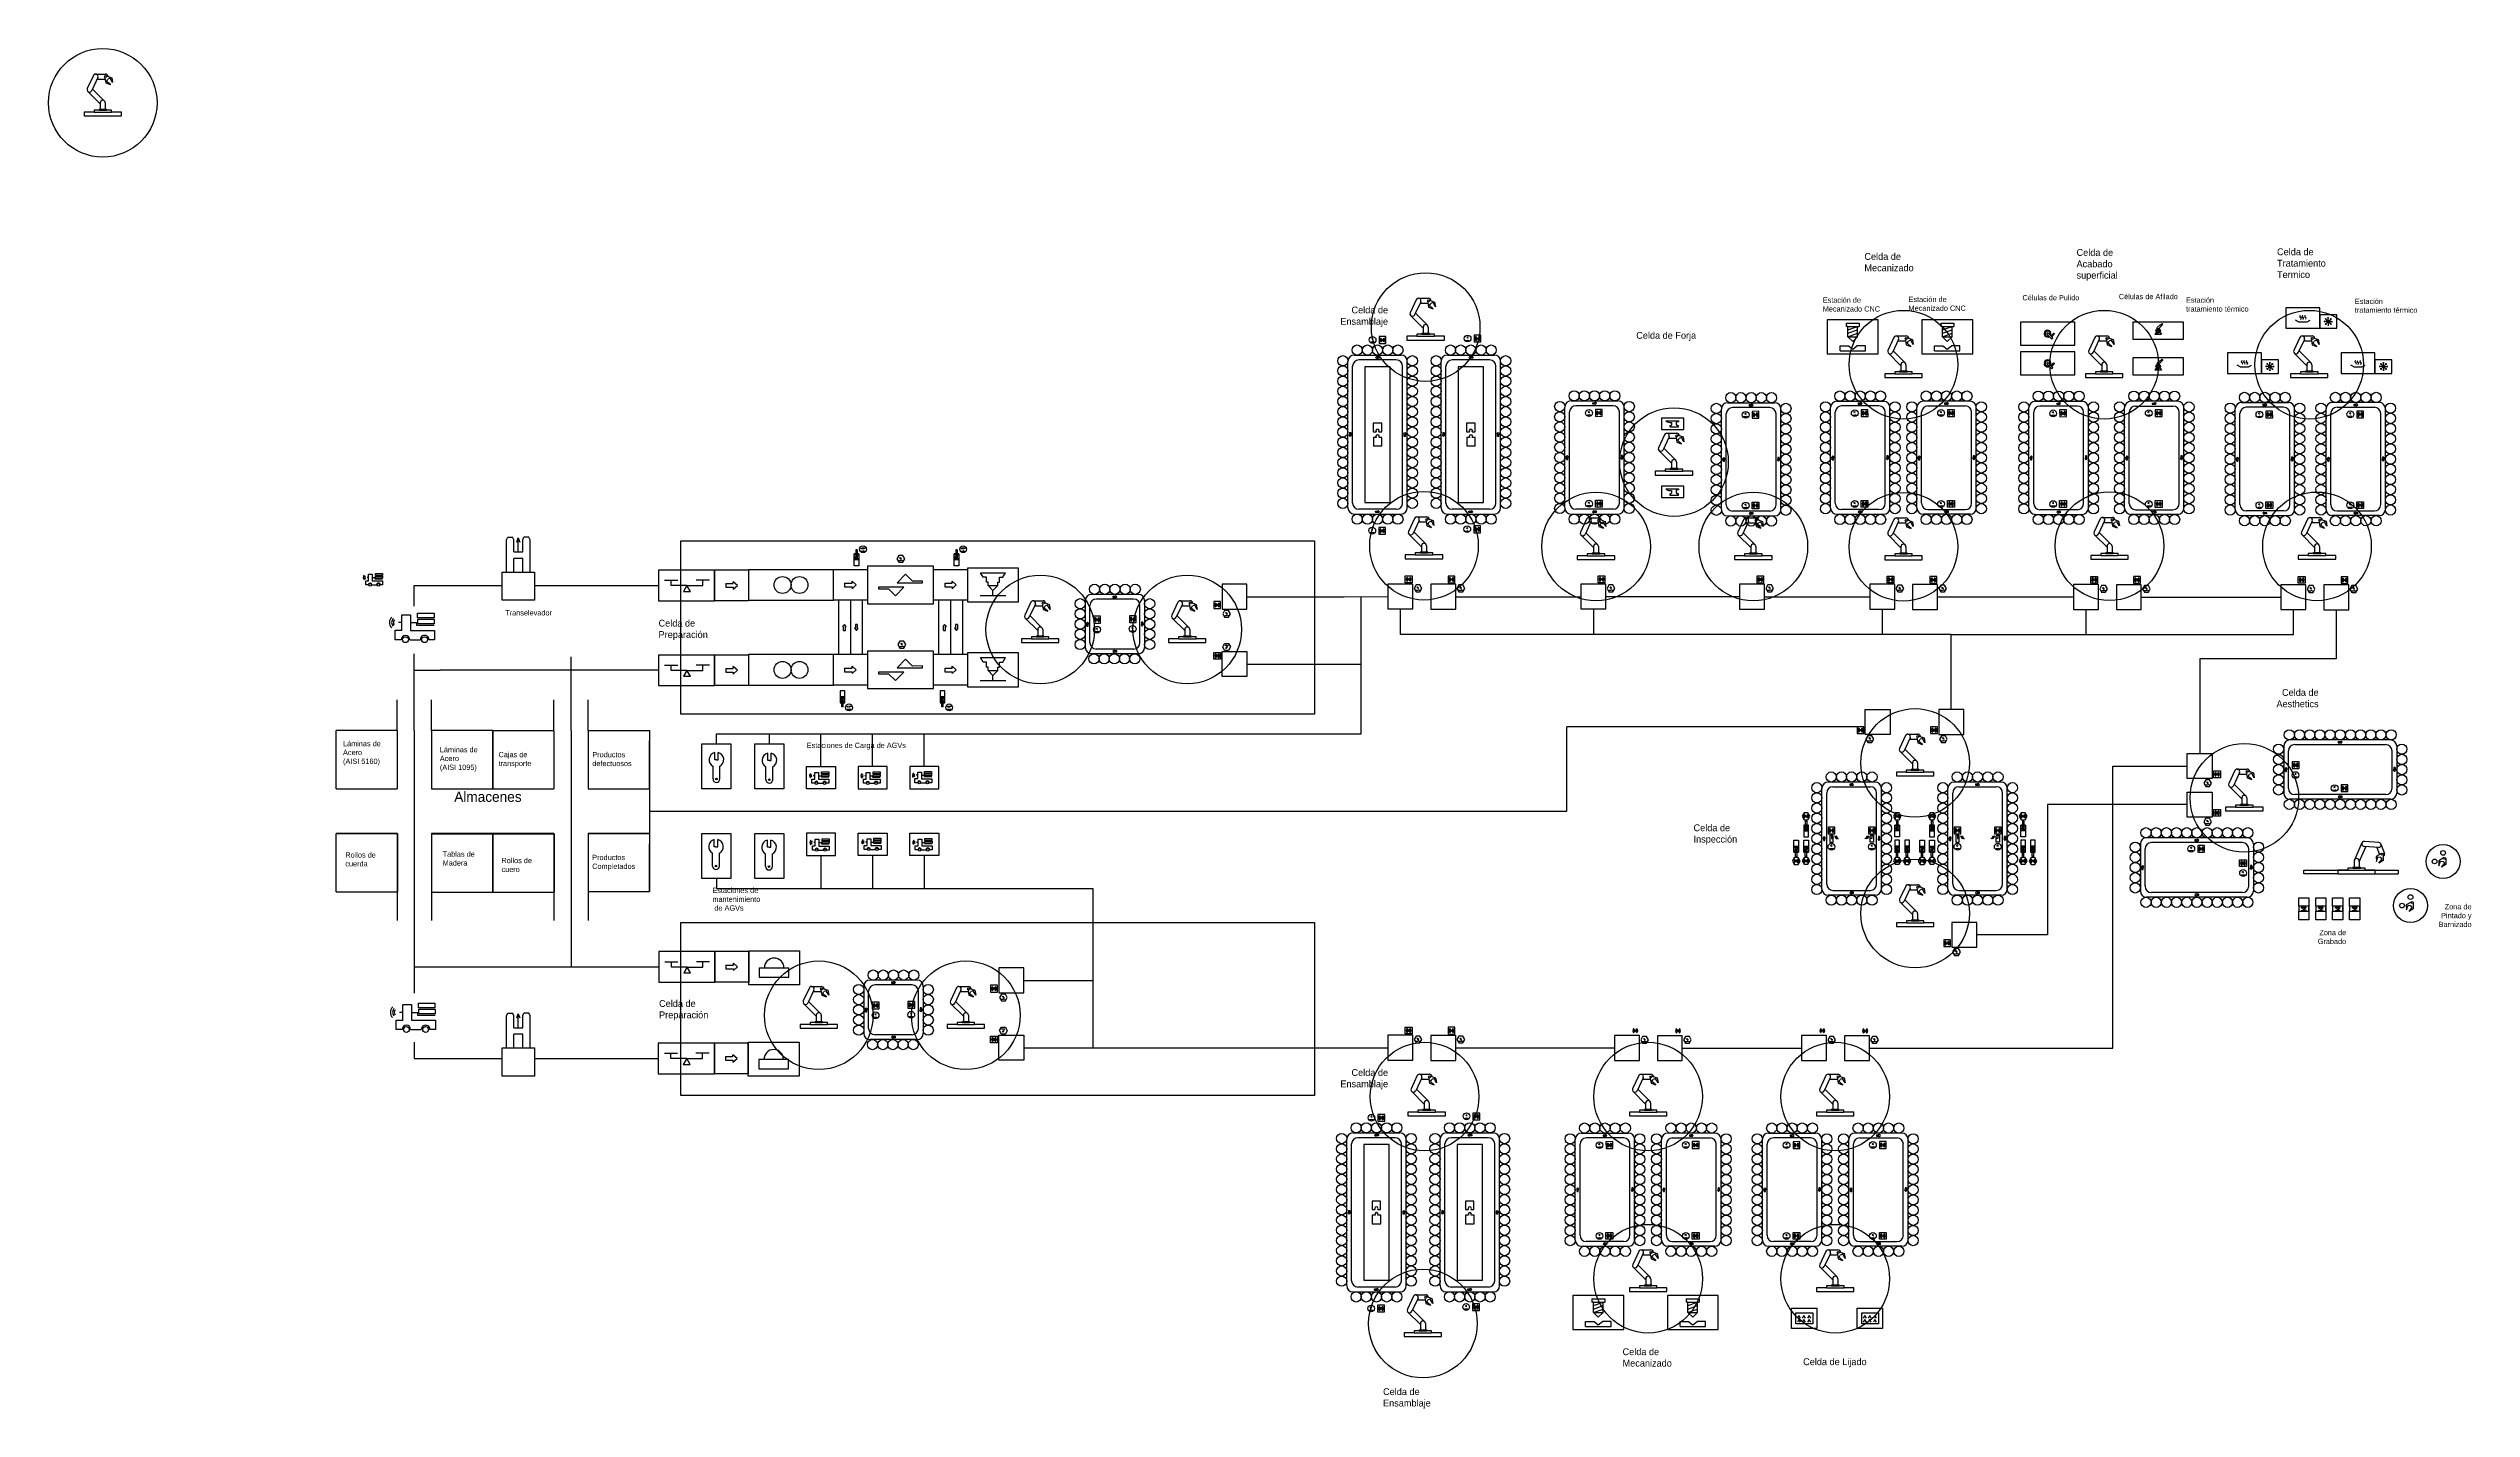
# Model space of a CAD drawing. Header units: millimetres. Extents: x -41525 to 29867, y -15928 to 24131.
import ezdxf

# ---------------------------------------------------------------- set-up
doc = ezdxf.new("R2010")
doc.units = ezdxf.units.MM
doc.header["$LTSCALE"] = 0.4
for name, color, linetype in [('01 Contornos vistos 0.35', 150, 'Continuous'), ('Almacenaje', 80, 'Continuous'), ('Celdas', 200, 'Continuous'), ('Maquina', 82, 'Continuous'), ('Robots', 80, 'Continuous'), ('Sensores', 211, 'Continuous'), ('Texto2', 7, 'Continuous'), ('TrayTRANS', 20, 'Continuous')]:
    doc.layers.add(name, color=color, linetype=linetype)

msp = doc.modelspace()

# ---------------------------------------------------------------- linework, layer by layer
at = {"layer": '01 Contornos vistos 0.35', "color": 40, "true_color": 0xf8d731}
for p, q in [((11444, 16041), (11827, 16041)), ((11444, 16041), (11444, 15941)), ((11494, 15941), (11444, 15941)), ((11494, 15741), (11494, 15941)), ((11494, 15841), (11777, 15941)), ((11494, 15941), (11777, 15941)), ((11494, 15741), (11777, 15841)), ((11494, 15641), (11494, 15741)), ((11494, 15641), (11777, 15741)), ((11777, 15741), (11777, 15941)), ((11777, 15941), (11827, 15941)), ((11777, 15641), (11777, 15741)), ((11827, 16041), (11827, 15941)), ((14228, 16041), (14611, 16041)), ((14228, 16041), (14228, 15941)), ((14278, 15941), (14228, 15941)), ((14278, 15741), (14278, 15941)), ((14278, 15841), (14561, 15941)), ((14278, 15941), (14561, 15941)), ((14278, 15741), (14561, 15841)), ((14278, 15641), (14278, 15741)), ((14278, 15641), (14561, 15741)), ((14561, 15741), (14561, 15941)), ((14561, 15941), (14611, 15941)), ((14561, 15641), (14561, 15741)), ((14611, 16041), (14611, 15941)), ((11261, 15225), (11261, 15375)), ((11261, 15375), (11511, 15375)), ((11261, 15225), (12011, 15225)), ((11636, 15499), (11494, 15641)), ((11494, 15641), (11777, 15641)), ((11511, 15375), (11636, 15278)), ((11636, 15499), (11777, 15641)), ((11636, 15278), (11761, 15375)), ((12011, 15375), (11761, 15375)), ((12011, 15225), (12011, 15375)), ((14044, 15225), (14044, 15375)), ((14044, 15375), (14294, 15375)), ((14044, 15225), (14794, 15225)), ((14419, 15499), (14278, 15641)), ((14278, 15641), (14561, 15641)), ((14294, 15375), (14419, 15278)), ((14419, 15499), (14561, 15641)), ((14419, 15278), (14544, 15375)), ((14794, 15375), (14544, 15375)), ((14794, 15225), (14794, 15375)), ((5999, 13246), (5999, 12911)), ((6659, 13246), (5999, 13246)), ((5999, 12911), (6659, 12911)), ((6238, 13152), (6132, 13152)), ((6238, 13162), (6500, 13162)), ((6238, 13162), (6238, 13152)), ((6248, 13021), (6248, 12983)), ((6248, 12983), (6502, 12983)), ((6292, 13115), (6292, 13103)), ((6500, 13138), (6445, 13138)), ((6502, 13019), (6474, 13021)), ((6500, 13162), (6500, 13138)), ((6502, 12983), (6502, 13019)), ((6659, 12911), (6659, 13246)), ((5999, 11241), (5999, 10906)), ((6659, 11241), (5999, 11241)), ((5999, 10906), (6659, 10906)), ((6238, 11146), (6132, 11146)), ((6238, 11156), (6500, 11156)), ((6238, 11156), (6238, 11146)), ((6248, 11016), (6248, 10978)), ((6248, 10978), (6502, 10978)), ((6292, 11110), (6292, 11097)), ((6500, 11132), (6445, 11132)), ((6502, 11013), (6474, 11015)), ((6500, 11156), (6500, 11132)), ((6502, 10978), (6502, 11013)), ((6659, 10906), (6659, 11241)), ((-20892, -3446), (-20892, -2446)), ((-20892, -2446), (-19392, -2446)), ((-19392, -2446), (-19392, -3446)), ((-19392, -3446), (-20892, -3446)), ((-20585, -2946), (-19707, -2946)), ((-20585, -2946), (-20585, -3226)), ((-20585, -3226), (-19707, -3226)), ((-19707, -3226), (-19707, -2946)), ((-20905, -6142), (-20905, -5142)), ((-20905, -5142), (-19405, -5142)), ((-20598, -5642), (-19720, -5642)), ((-20598, -5642), (-20598, -5923)), ((-19720, -5923), (-19720, -5642)), ((-19405, -5142), (-19405, -6142)), ((-19405, -6142), (-20905, -6142)), ((-20598, -5923), (-19720, -5923)), ((3948, -12697), (4331, -12697)), ((3948, -12697), (3948, -12797)), ((3998, -12797), (3948, -12797)), ((3998, -12997), (3998, -12797)), ((3998, -12897), (4281, -12797)), ((3998, -12797), (4281, -12797)), ((4281, -12997), (4281, -12797)), ((4281, -12797), (4331, -12797)), ((4331, -12697), (4331, -12797)), ((6731, -12697), (7114, -12697)), ((6731, -12697), (6731, -12797)), ((6781, -12797), (6731, -12797)), ((6781, -12997), (6781, -12797)), ((6781, -12897), (7064, -12797)), ((6781, -12797), (7064, -12797)), ((7064, -12997), (7064, -12797)), ((7064, -12797), (7114, -12797)), ((7114, -12697), (7114, -12797)), ((3764, -13513), (3764, -13363)), ((3764, -13363), (4014, -13363)), ((3764, -13513), (4514, -13513)), ((3998, -12997), (4281, -12897)), ((3998, -13097), (3998, -12997)), ((3998, -13097), (4281, -12997)), ((4139, -13238), (3998, -13097)), ((3998, -13097), (4281, -13097)), ((4014, -13363), (4139, -13460)), ((4139, -13238), (4281, -13097)), ((4139, -13460), (4264, -13363)), ((4514, -13363), (4264, -13363)), ((4281, -13097), (4281, -12997)), ((4514, -13513), (4514, -13363)), ((6548, -13513), (6548, -13363)), ((6548, -13363), (6798, -13363)), ((6548, -13513), (7298, -13513)), ((6781, -12997), (7064, -12897)), ((6781, -13097), (6781, -12997)), ((6781, -13097), (7064, -12997)), ((6923, -13238), (6781, -13097)), ((6781, -13097), (7064, -13097)), ((6798, -13363), (6923, -13460)), ((6923, -13238), (7064, -13097)), ((6923, -13460), (7048, -13363)), ((7298, -13363), (7048, -13363)), ((7064, -13097), (7064, -12997)), ((7298, -13513), (7298, -13363))]:
    msp.add_line(p, q, dxfattribs=at)
at = {"layer": '01 Contornos vistos 0.35', "color": 2}
for p, q in [((17359, 15713), (17500, 15572)), ((17535, 15607), (17394, 15749)), ((17479, 15663), (17550, 15734)), ((17501, 15642), (17571, 15713)), ((20588, 15773), (20534, 15719)), ((20634, 15719), (20534, 15719)), ((20534, 15719), (20734, 15719)), ((20599, 15898), (20705, 16004)), ((20669, 15898), (20740, 15969)), ((20680, 15773), (20734, 15719)), ((20705, 16004), (20740, 15969)), ((20714, 15995), (20749, 16031)), ((20731, 15978), (20767, 16013)), ((20758, 16022), (20749, 16031)), ((20758, 16022), (20767, 16013)), ((24772, 16080), (24685, 16130)), ((24772, 16080), (25022, 16080)), ((25022, 16080), (25108, 16130)), ((25547, 16090), (25522, 16090)), ((25547, 16090), (25529, 16107)), ((25547, 16090), (25529, 16072)), ((25647, 16090), (25547, 16090)), ((25576, 16160), (25551, 16160)), ((25576, 16019), (25551, 16019)), ((25576, 16160), (25558, 16178)), ((25576, 16019), (25558, 16001)), ((25576, 16160), (25576, 16185)), ((25647, 16090), (25576, 16160)), ((25647, 16090), (25576, 16019)), ((25576, 16019), (25576, 15994)), ((25647, 16190), (25629, 16207)), ((25647, 15990), (25629, 15972)), ((25647, 16190), (25647, 16215)), ((25647, 16190), (25665, 16207)), ((25647, 16090), (25647, 16190)), ((25647, 16090), (25718, 16160)), ((25647, 16090), (25647, 15990)), ((25647, 16090), (25747, 16090)), ((25647, 16090), (25718, 16019)), ((25647, 15990), (25665, 15972)), ((25647, 15990), (25647, 15965)), ((25718, 16160), (25718, 16185)), ((25718, 16160), (25735, 16178)), ((25718, 16160), (25743, 16160)), ((25718, 16019), (25743, 16019)), ((25718, 16019), (25735, 16001)), ((25718, 16019), (25718, 15994)), ((25747, 16090), (25765, 16107)), ((25747, 16090), (25772, 16090)), ((25747, 16090), (25765, 16072)), ((17500, 15572), (17535, 15607)), ((17359, 14838), (17500, 14697)), ((17535, 14732), (17394, 14874)), ((17479, 14788), (17550, 14859)), ((17500, 14697), (17535, 14732)), ((17501, 14767), (17571, 14838)), ((20588, 14723), (20534, 14669)), ((20634, 14669), (20534, 14669)), ((20534, 14669), (20734, 14669)), ((20599, 14848), (20705, 14954)), ((20669, 14848), (20740, 14919)), ((20680, 14723), (20734, 14669)), ((20705, 14954), (20740, 14919)), ((20714, 14945), (20749, 14981)), ((20731, 14928), (20767, 14963)), ((20758, 14972), (20749, 14981)), ((20758, 14972), (20767, 14963)), ((23050, 14752), (22963, 14802)), ((23050, 14752), (23300, 14752)), ((23300, 14752), (23387, 14802)), ((23825, 14762), (23800, 14762)), ((23825, 14762), (23807, 14779)), ((23825, 14762), (23807, 14744)), ((23925, 14762), (23825, 14762)), ((23854, 14832), (23829, 14832)), ((23854, 14691), (23829, 14691)), ((23854, 14832), (23837, 14850)), ((23854, 14691), (23837, 14673)), ((23854, 14832), (23854, 14857)), ((23925, 14762), (23854, 14832)), ((23925, 14762), (23854, 14691)), ((23854, 14691), (23854, 14666)), ((23925, 14862), (23907, 14879)), ((23925, 14662), (23907, 14644)), ((23925, 14862), (23925, 14887)), ((23925, 14862), (23943, 14879)), ((23925, 14762), (23925, 14862)), ((23925, 14762), (23996, 14832)), ((23925, 14762), (23925, 14662)), ((23925, 14762), (24025, 14762)), ((23925, 14762), (23996, 14691)), ((23925, 14662), (23943, 14644)), ((23925, 14662), (23925, 14637)), ((23996, 14832), (23996, 14857)), ((23996, 14832), (24013, 14850)), ((23996, 14832), (24021, 14832)), ((23996, 14691), (24021, 14691)), ((23996, 14691), (24013, 14673)), ((23996, 14691), (23996, 14666)), ((24025, 14762), (24043, 14779)), ((24025, 14762), (24050, 14762)), ((24025, 14762), (24043, 14744)), ((26397, 14752), (26311, 14802)), ((26397, 14752), (26647, 14752)), ((26647, 14752), (26734, 14802)), ((27172, 14762), (27147, 14762)), ((27172, 14762), (27155, 14779)), ((27172, 14762), (27155, 14744)), ((27272, 14762), (27172, 14762)), ((27202, 14832), (27177, 14832)), ((27202, 14691), (27177, 14691)), ((27202, 14832), (27184, 14850)), ((27202, 14691), (27184, 14673)), ((27202, 14832), (27202, 14857)), ((27272, 14762), (27202, 14832)), ((27272, 14762), (27202, 14691)), ((27202, 14691), (27202, 14666)), ((27272, 14862), (27255, 14879)), ((27272, 14662), (27255, 14644)), ((27272, 14862), (27272, 14887)), ((27272, 14862), (27290, 14879)), ((27272, 14762), (27272, 14862)), ((27272, 14762), (27343, 14832)), ((27272, 14762), (27272, 14662)), ((27272, 14762), (27372, 14762)), ((27272, 14762), (27343, 14691)), ((27272, 14662), (27290, 14644)), ((27272, 14662), (27272, 14637)), ((27343, 14832), (27343, 14857)), ((27343, 14832), (27361, 14850)), ((27343, 14832), (27368, 14832)), ((27343, 14691), (27368, 14691)), ((27343, 14691), (27361, 14673)), ((27343, 14691), (27343, 14666)), ((27372, 14762), (27390, 14779)), ((27372, 14762), (27397, 14762)), ((27372, 14762), (27390, 14744)), ((-16272, 8643), (-16522, 8393)), ((-16272, 8643), (-16070, 8441)), ((-13989, 8559), (-14064, 8689)), ((-14064, 8689), (-13331, 8689)), ((-13406, 8559), (-13331, 8689)), ((-16822, 8262), (-17072, 8262)), ((-17072, 8262), (-17072, 8212)), ((-17072, 8212), (-16775, 8215)), ((-16322, 8262), (-16822, 8262)), ((-16572, 8012), (-16775, 8215)), ((-16572, 8012), (-16322, 8262)), ((-16522, 8393), (-16022, 8393)), ((-15772, 8443), (-16070, 8441)), ((-16022, 8393), (-15772, 8393)), ((-15772, 8393), (-15772, 8443)), ((-14072, 8017), (-13322, 8017)), ((-13889, 8559), (-13989, 8559)), ((-13889, 8409), (-13889, 8559)), ((-13839, 8409), (-13889, 8409)), ((-13839, 8309), (-13839, 8409)), ((-13697, 8167), (-13839, 8309)), ((-13839, 8309), (-13556, 8309)), ((-13697, 8167), (-13556, 8309)), ((-13697, 8017), (-13697, 8167)), ((-13556, 8309), (-13556, 8409)), ((-13556, 8409), (-13506, 8409)), ((-13506, 8409), (-13506, 8559)), ((-13506, 8559), (-13406, 8559)), ((-16822, 5762), (-17072, 5762)), ((-17072, 5762), (-17072, 5712)), ((-17072, 5712), (-16775, 5715)), ((-16322, 5762), (-16822, 5762)), ((-16572, 5512), (-16775, 5715)), ((-16572, 5512), (-16322, 5762)), ((-16272, 6143), (-16522, 5893)), ((-16522, 5893), (-16022, 5893)), ((-16272, 6143), (-16070, 5941)), ((-15772, 5943), (-16070, 5941)), ((-16022, 5893), (-15772, 5893)), ((-15772, 5893), (-15772, 5943)), ((-13989, 6059), (-14064, 6189)), ((-14064, 6189), (-13331, 6189)), ((-13889, 6059), (-13989, 6059)), ((-13889, 5909), (-13889, 6059)), ((-13839, 5909), (-13889, 5909)), ((-13839, 5809), (-13839, 5909)), ((-13697, 5667), (-13839, 5809)), ((-13839, 5809), (-13556, 5809)), ((-13697, 5667), (-13556, 5809)), ((-13556, 5809), (-13556, 5909)), ((-13556, 5909), (-13506, 5909)), ((-13506, 5909), (-13506, 6059)), ((-13506, 6059), (-13406, 6059)), ((-13406, 6059), (-13331, 6189)), ((-14072, 5517), (-13322, 5517)), ((-13697, 5517), (-13697, 5667)), ((24775, -1133), (24775, -883)), ((24775, -883), (25075, -883)), ((24775, -1533), (24775, -1283)), ((24850, -1264), (24915, -1264)), ((24866, -1188), (24851, -1162)), ((24851, -1162), (24998, -1162)), ((24896, -1188), (24866, -1188)), ((24896, -1208), (24896, -1188)), ((24925, -1237), (24896, -1208)), ((24896, -1208), (24953, -1208)), ((24915, -1264), (24915, -1269)), ((24915, -1269), (24925, -1269)), ((24925, -1237), (24953, -1208)), ((24925, -1258), (24925, -1237)), ((24935, -1269), (24925, -1269)), ((24935, -1264), (24935, -1269)), ((25000, -1264), (24935, -1264)), ((24953, -1208), (24953, -1188)), ((24953, -1188), (24983, -1188)), ((24983, -1188), (24998, -1162)), ((25075, -883), (25075, -1533)), ((25275, -1133), (25275, -883)), ((25275, -883), (25575, -883)), ((25275, -1533), (25275, -1283)), ((25350, -1264), (25415, -1264)), ((25366, -1188), (25351, -1162)), ((25351, -1162), (25498, -1162)), ((25396, -1188), (25366, -1188)), ((25396, -1208), (25396, -1188)), ((25425, -1237), (25396, -1208)), ((25396, -1208), (25453, -1208)), ((25415, -1264), (25415, -1269)), ((25415, -1269), (25425, -1269)), ((25425, -1237), (25453, -1208)), ((25425, -1258), (25425, -1237)), ((25435, -1269), (25425, -1269)), ((25435, -1264), (25435, -1269)), ((25500, -1264), (25435, -1264)), ((25453, -1208), (25453, -1188)), ((25453, -1188), (25483, -1188)), ((25483, -1188), (25498, -1162)), ((25575, -883), (25575, -1533)), ((25775, -1133), (25775, -883)), ((25775, -883), (26075, -883)), ((25775, -1533), (25775, -1283)), ((25850, -1264), (25915, -1264)), ((25866, -1188), (25851, -1162)), ((25851, -1162), (25998, -1162)), ((25896, -1188), (25866, -1188)), ((25896, -1208), (25896, -1188)), ((25925, -1237), (25896, -1208)), ((25896, -1208), (25953, -1208)), ((25915, -1264), (25915, -1269)), ((25915, -1269), (25925, -1269)), ((25925, -1237), (25953, -1208)), ((25925, -1258), (25925, -1237)), ((25935, -1269), (25925, -1269)), ((25935, -1264), (25935, -1269)), ((26000, -1264), (25935, -1264)), ((25953, -1208), (25953, -1188)), ((25953, -1188), (25983, -1188)), ((25983, -1188), (25998, -1162)), ((26075, -883), (26075, -1533)), ((26275, -1133), (26275, -883)), ((26275, -883), (26575, -883)), ((26275, -1533), (26275, -1283)), ((26350, -1264), (26415, -1264)), ((26366, -1188), (26351, -1162)), ((26351, -1162), (26498, -1162)), ((26396, -1188), (26366, -1188)), ((26396, -1208), (26396, -1188)), ((26425, -1237), (26396, -1208)), ((26396, -1208), (26453, -1208)), ((26415, -1264), (26415, -1269)), ((26415, -1269), (26425, -1269)), ((26425, -1237), (26453, -1208)), ((26425, -1258), (26425, -1237)), ((26435, -1269), (26425, -1269)), ((26435, -1264), (26435, -1269)), ((26500, -1264), (26435, -1264)), ((26453, -1208), (26453, -1188)), ((26453, -1188), (26483, -1188)), ((26483, -1188), (26498, -1162)), ((26575, -883), (26575, -1533)), ((25075, -1533), (24775, -1533)), ((25575, -1533), (25275, -1533)), ((26075, -1533), (25775, -1533)), ((26575, -1533), (26275, -1533))]:
    msp.add_line(p, q, dxfattribs=at)
at = {"layer": '01 Contornos vistos 0.35', "color": 6}
for p, q in [((-2562, 15491), (-2512, 15491)), ((-2512, 15491), (-2491, 15504)), ((-2491, 15491), (-2462, 15491)), ((238, 15534), (288, 15534)), ((288, 15534), (309, 15547)), ((309, 15534), (338, 15534)), ((3816, 13339), (3866, 13340)), ((3866, 13340), (3887, 13353)), ((3888, 13341), (3916, 13341)), ((8431, 13286), (8481, 13286)), ((8481, 13286), (8503, 13299)), ((8503, 13287), (8531, 13287)), ((11645, 13333), (11695, 13334)), ((11695, 13334), (11717, 13346)), ((11717, 13334), (11745, 13334)), ((14188, 13340), (14238, 13340)), ((14238, 13340), (14260, 13352)), ((14260, 13340), (14288, 13340)), ((17492, 13328), (17542, 13329)), ((17542, 13329), (17563, 13342)), ((17564, 13329), (17592, 13330)), ((20307, 13335), (20357, 13335)), ((20357, 13335), (20379, 13348)), ((20379, 13335), (20407, 13335)), ((23568, 13294), (23618, 13295)), ((23618, 13295), (23639, 13307)), ((23640, 13295), (23668, 13295)), ((26245, 13301), (26295, 13301)), ((26295, 13301), (26317, 13313)), ((26317, 13301), (26345, 13301)), ((3815, 10668), (3865, 10668)), ((3865, 10668), (3887, 10680)), ((3887, 10668), (3915, 10668)), ((8430, 10614), (8480, 10614)), ((8480, 10614), (8502, 10626)), ((8502, 10614), (8530, 10614)), ((11645, 10661), (11695, 10661)), ((11695, 10661), (11716, 10674)), ((11716, 10661), (11745, 10661)), ((14188, 10661), (14238, 10661)), ((14238, 10661), (14260, 10674)), ((14260, 10661), (14288, 10661)), ((17491, 10656), (17541, 10656)), ((17541, 10656), (17563, 10669)), ((17563, 10656), (17591, 10656)), ((20307, 10656), (20357, 10656)), ((20357, 10656), (20379, 10669)), ((20379, 10656), (20407, 10656)), ((23567, 10622), (23617, 10622)), ((23617, 10622), (23639, 10634)), ((23639, 10622), (23667, 10622)), ((26245, 10622), (26295, 10622)), ((26295, 10622), (26317, 10634)), ((26317, 10622), (26345, 10622)), ((-17595, 9407), (-17545, 9407)), ((-17575, 9328), (-17525, 9328)), ((-17545, 9382), (-17545, 9432)), ((-17525, 9328), (-17503, 9341)), ((-17505, 9382), (-17505, 9432)), ((-17455, 9407), (-17505, 9407)), ((-17503, 9328), (-17475, 9328)), ((-14645, 9407), (-14595, 9407)), ((-14625, 9328), (-14575, 9328)), ((-14595, 9382), (-14595, 9432)), ((-14575, 9328), (-14553, 9341)), ((-14555, 9382), (-14555, 9432)), ((-14505, 9407), (-14555, 9407)), ((-14553, 9328), (-14525, 9328)), ((-2572, 9874), (-2522, 9874)), ((-2522, 9874), (-2501, 9887)), ((-2501, 9874), (-2472, 9874)), ((228, 9917), (278, 9917)), ((278, 9917), (299, 9930)), ((299, 9917), (328, 9917)), ((-16439, 9122), (-16425, 9117)), ((-16419, 9122), (-16405, 9117)), ((-1199, 8256), (-1185, 8250)), ((-1179, 8256), (-1165, 8250)), ((63, 8256), (77, 8250)), ((83, 8256), (97, 8250)), ((4484, 8256), (4498, 8250)), ((4504, 8256), (4518, 8250)), ((9162, 8256), (9176, 8250)), ((9182, 8256), (9196, 8250)), ((12996, 8249), (13010, 8244)), ((13016, 8249), (13030, 8244)), ((14258, 8249), (14272, 8244)), ((14278, 8249), (14292, 8244)), ((18999, 8242), (19013, 8237)), ((19019, 8242), (19033, 8237)), ((20261, 8242), (20275, 8237)), ((20281, 8242), (20295, 8237)), ((25112, 8236), (25126, 8231)), ((25132, 8236), (25146, 8231)), ((26374, 8236), (26388, 8231)), ((26394, 8236), (26408, 8231)), ((-6839, 7504), (-6825, 7499)), ((-6819, 7504), (-6805, 7499)), ((-16408, 6598), (-16394, 6593)), ((-16388, 6598), (-16374, 6593)), ((-10680, 6961), (-10630, 6961)), ((-10630, 6961), (-10608, 6974)), ((-10608, 6961), (-10580, 6961)), ((-9630, 6977), (-9580, 6977)), ((-9580, 6977), (-9558, 6990)), ((-9558, 6977), (-9530, 6977)), ((-6839, 6475), (-6825, 6480)), ((-6819, 6475), (-6805, 6480)), ((-18008, 4748), (-17958, 4748)), ((-17988, 4669), (-17938, 4669)), ((-17958, 4723), (-17958, 4773)), ((-17938, 4669), (-17916, 4681)), ((-17918, 4723), (-17918, 4773)), ((-17868, 4748), (-17918, 4748)), ((-17916, 4669), (-17888, 4669)), ((-15058, 4748), (-15008, 4748)), ((-15038, 4669), (-14988, 4669)), ((-15008, 4723), (-15008, 4773)), ((-14988, 4669), (-14966, 4681)), ((-14968, 4723), (-14968, 4773)), ((-14918, 4748), (-14968, 4748)), ((-14966, 4669), (-14938, 4669)), ((12114, 3817), (12129, 3812)), ((12134, 3817), (12149, 3812)), ((14280, 3817), (14294, 3812)), ((14300, 3817), (14314, 3812)), ((22065, 2518), (22079, 2513)), ((22085, 2518), (22099, 2513)), ((24631, 2675), (24681, 2675)), ((24681, 2675), (24703, 2687)), ((24703, 2675), (24731, 2675)), ((25783, 2289), (25833, 2289)), ((25833, 2289), (25855, 2302)), ((25855, 2289), (25883, 2289)), ((10220, 1516), (10220, 1566)), ((10239, 1533), (10256, 1541)), ((10280, 1498), (10264, 1491)), ((10300, 1466), (10300, 1516)), ((12907, 1516), (12907, 1566)), ((12927, 1533), (12943, 1541)), ((12967, 1498), (12951, 1491)), ((12987, 1466), (12987, 1516)), ((13931, 1516), (13931, 1566)), ((13951, 1533), (13967, 1541)), ((13991, 1498), (13975, 1491)), ((14011, 1466), (14011, 1516)), ((16618, 1516), (16618, 1566)), ((16638, 1533), (16654, 1541)), ((16679, 1498), (16662, 1491)), ((16698, 1466), (16698, 1516)), ((11108, 908), (11137, 898)), ((11149, 908), (11177, 898)), ((12058, 908), (12030, 898)), ((12098, 908), (12070, 898)), ((14820, 908), (14848, 898)), ((14860, 908), (14888, 898)), ((15769, 908), (15741, 898)), ((15809, 908), (15781, 898)), ((22065, 1384), (22079, 1379)), ((22085, 1384), (22099, 1379)), ((9932, 198), (9932, 248)), ((9951, 215), (9968, 223)), ((9992, 180), (9976, 173)), ((10012, 148), (10012, 198)), ((10220, 201), (10220, 251)), ((10239, 218), (10256, 226)), ((10280, 184), (10264, 176)), ((10300, 151), (10300, 201)), ((10958, 564), (11008, 564)), ((11008, 564), (11030, 577)), ((11030, 564), (11058, 564)), ((12148, 564), (12198, 564)), ((12198, 564), (12220, 577)), ((12220, 564), (12248, 564)), ((12907, 201), (12907, 251)), ((12927, 218), (12943, 226)), ((12967, 184), (12951, 176)), ((12987, 151), (12987, 201)), ((13195, 198), (13195, 248)), ((13214, 215), (13231, 223)), ((13255, 180), (13239, 173)), ((13275, 148), (13275, 198)), ((13643, 198), (13643, 248)), ((13663, 215), (13679, 223)), ((13704, 180), (13687, 173)), ((13723, 148), (13723, 198)), ((13931, 201), (13931, 251)), ((13951, 218), (13967, 226)), ((13991, 184), (13975, 176)), ((14011, 151), (14011, 201)), ((14670, 564), (14720, 564)), ((14720, 564), (14741, 577)), ((14741, 564), (14770, 564)), ((15859, 564), (15909, 564)), ((15909, 564), (15931, 577)), ((15931, 564), (15959, 564)), ((16618, 201), (16618, 251)), ((16638, 218), (16654, 226)), ((16679, 184), (16662, 176)), ((16698, 151), (16698, 201)), ((16906, 198), (16906, 248)), ((16926, 215), (16942, 223)), ((16967, 180), (16950, 173)), ((16986, 148), (16986, 198)), ((21559, 507), (21609, 507)), ((21609, 507), (21631, 519)), ((21631, 507), (21659, 507)), ((23087, -210), (23137, -210)), ((23137, -210), (23158, -197)), ((23158, -210), (23187, -210)), ((14664, -2453), (14678, -2458)), ((14684, -2453), (14698, -2458)), ((-13417, -3794), (-13403, -3800)), ((-13397, -3794), (-13383, -3800)), ((-17205, -4401), (-17155, -4401)), ((-17155, -4401), (-17133, -4388)), ((-17133, -4401), (-17105, -4401)), ((-16154, -4385), (-16104, -4385)), ((-16104, -4385), (-16083, -4372)), ((-16083, -4385), (-16054, -4385)), ((-13417, -4824), (-13403, -4819)), ((-13397, -4824), (-13383, -4819)), ((-1199, -5034), (-1185, -5039)), ((-1179, -5034), (-1165, -5039)), ((63, -5034), (77, -5039)), ((83, -5034), (97, -5039)), ((5476, -5041), (5490, -5046)), ((5496, -5041), (5510, -5046)), ((6737, -5041), (6752, -5046)), ((6757, -5041), (6772, -5046)), ((10988, -5041), (11002, -5046)), ((11008, -5041), (11022, -5046)), ((12250, -5041), (12264, -5046)), ((12270, -5041), (12284, -5046)), ((-2594, -7418), (-2544, -7418)), ((-2544, -7418), (-2522, -7406)), ((-2522, -7418), (-2494, -7418)), ((206, -7375), (256, -7375)), ((256, -7375), (278, -7363)), ((278, -7375), (306, -7375)), ((4125, -8226), (4175, -8225)), ((4175, -8225), (4196, -8212)), ((4197, -8225), (4225, -8224)), ((6668, -8219), (6718, -8219)), ((6718, -8219), (6739, -8207)), ((6739, -8219), (6768, -8219)), ((9637, -8226), (9687, -8225)), ((9687, -8225), (9709, -8212)), ((9709, -8225), (9737, -8224)), ((12180, -8219), (12230, -8219)), ((12230, -8219), (12252, -8207)), ((12252, -8219), (12280, -8219)), ((4124, -10898), (4174, -10898)), ((4174, -10898), (4196, -10885)), ((4196, -10898), (4224, -10898)), ((6668, -10898), (6718, -10898)), ((6718, -10898), (6739, -10885)), ((6739, -10898), (6768, -10898)), ((9636, -10898), (9686, -10898)), ((9686, -10898), (9708, -10885)), ((9708, -10898), (9736, -10898)), ((12180, -10898), (12230, -10898)), ((12230, -10898), (12252, -10885)), ((12252, -10898), (12280, -10898)), ((-2604, -13035), (-2554, -13035)), ((-2554, -13035), (-2532, -13023)), ((-2532, -13035), (-2504, -13035)), ((196, -12992), (246, -12992)), ((246, -12992), (268, -12980)), ((268, -12992), (296, -12992))]:
    msp.add_line(p, q, dxfattribs=at)
at = {"layer": '01 Contornos vistos 0.35'}
for p, q in [((-32094, 8452), (-32094, 8648)), ((-32094, 8648), (-31984, 8648)), ((-31984, 8648), (-31984, 8451)), ((-31893, 8591), (-31683, 8591)), ((-31892, 8608), (-31892, 8667)), ((-31892, 8667), (-31684, 8667)), ((-31684, 8608), (-31892, 8608)), ((-31890, 8532), (-31890, 8591)), ((-31684, 8667), (-31684, 8608)), ((-31683, 8591), (-31683, 8532)), ((-32176, 8332), (-32176, 8452)), ((-32176, 8452), (-32094, 8452)), ((-32101, 8332), (-32176, 8332)), ((-32094, 8550), (-32136, 8550)), ((-31993, 8332), (-31858, 8332)), ((-31984, 8549), (-31908, 8549)), ((-31984, 8451), (-31679, 8451)), ((-31908, 8549), (-31908, 8514)), ((-31908, 8514), (-31682, 8514)), ((-31683, 8532), (-31890, 8532)), ((-31679, 8331), (-31749, 8331)), ((-31679, 8451), (-31679, 8331)), ((-6213, 7981), (-3350, 7981)), ((-3350, 7981), (-2058, 7989)), ((-2846, 5998), (-2846, 7984)), ((-61, 7982), (3625, 7982)), ((4360, 7989), (8303, 7989)), ((9038, 7982), (12137, 7982)), ((14134, 7976), (18141, 7976)), ((20137, 7969), (24253, 7969)), ((-31115, 7223), (-31214, 7223)), ((-31115, 6996), (-31115, 7451)), ((-31115, 7451), (-30861, 7451)), ((-30861, 7451), (-30861, 6992)), ((-30861, 7222), (-30684, 7222)), ((-30684, 7222), (-30684, 7140)), ((-30684, 7140), (-30158, 7140)), ((-30649, 7318), (-30160, 7318)), ((-30647, 7357), (-30647, 7495)), ((-30647, 7495), (-30165, 7495)), ((-30165, 7357), (-30647, 7357)), ((-30642, 7181), (-30642, 7318)), ((-30160, 7181), (-30642, 7181)), ((-30165, 7495), (-30165, 7357)), ((-30160, 7318), (-30160, 7181)), ((-1690, 6867), (-1690, 7622)), ((3993, 7622), (3993, 6867)), ((12505, 7615), (12505, 6867)), ((18508, 7608), (18508, 6867)), ((24621, 6867), (24621, 7602)), ((25883, 7595), (25883, 6155)), ((-31306, 6717), (-31306, 6996)), ((-31306, 6996), (-31115, 6996)), ((-31131, 6717), (-31306, 6717)), ((-30882, 6717), (-30567, 6717)), ((-30861, 6992), (-30151, 6992)), ((-30151, 6714), (-30315, 6714)), ((-30151, 6992), (-30151, 6714)), ((14539, 6867), (-1690, 6867)), ((14539, 4661), (14539, 6867)), ((14539, 6867), (24621, 6867)), ((-6213, 5998), (-2846, 5998)), ((-2846, 3947), (-2846, 5998)), ((25883, 6155), (21860, 6155)), ((21860, 6155), (21860, 3362)), ((-21844, 3647), (-21844, 3947)), ((-21844, 3947), (-2846, 3947)), ((-20284, 3647), (-20284, 3947)), ((-18764, 2986), (-18764, 3947)), ((-17244, 2986), (-17244, 3947)), ((-15723, 2986), (-15723, 3947)), ((11965, 4151), (3216, 4151)), ((3216, 1671), (3216, 4151)), ((-21945, 2614), (-21945, 2989)), ((-21895, 3181), (-21895, 3393)), ((-21845, 3181), (-21895, 3181)), ((-21845, 3181), (-21795, 3181)), ((-21795, 3181), (-21795, 3393)), ((-21745, 2614), (-21745, 2989)), ((-20384, 2594), (-20384, 2969)), ((-20334, 3162), (-20334, 3373)), ((-20284, 3162), (-20334, 3162)), ((-20284, 3162), (-20234, 3162)), ((-20234, 3162), (-20234, 3373)), ((-20184, 2594), (-20184, 2969)), ((19295, -5314), (19295, 2995)), ((19295, 2995), (21493, 2995)), ((-23818, 2329), (-23818, 1013)), ((-19029, 2492), (-19029, 2611)), ((-19029, 2611), (-18946, 2611)), ((-18953, 2492), (-19029, 2492)), ((-18946, 2710), (-18989, 2710)), ((-18946, 2611), (-18946, 2808)), ((-18946, 2808), (-18837, 2808)), ((-18846, 2492), (-18710, 2492)), ((-18837, 2808), (-18837, 2610)), ((-18837, 2709), (-18761, 2709)), ((-18837, 2610), (-18531, 2610)), ((-18761, 2709), (-18761, 2674)), ((-18761, 2674), (-18534, 2674)), ((-18746, 2750), (-18535, 2750)), ((-18745, 2767), (-18745, 2826)), ((-18745, 2826), (-18537, 2826)), ((-18537, 2767), (-18745, 2767)), ((-18743, 2691), (-18743, 2750)), ((-18535, 2691), (-18743, 2691)), ((-18531, 2490), (-18602, 2490)), ((-18537, 2826), (-18537, 2767)), ((-18535, 2750), (-18535, 2691)), ((-18531, 2610), (-18531, 2490)), ((-17512, 2490), (-17512, 2610)), ((-17512, 2610), (-17430, 2610)), ((-17437, 2490), (-17512, 2490)), ((-17430, 2708), (-17472, 2708)), ((-17430, 2610), (-17430, 2806)), ((-17430, 2806), (-17320, 2806)), ((-17329, 2490), (-17194, 2490)), ((-17320, 2806), (-17320, 2609)), ((-17320, 2707), (-17244, 2707)), ((-17320, 2609), (-17015, 2609)), ((-17244, 2707), (-17244, 2672)), ((-17244, 2672), (-17018, 2672)), ((-17229, 2749), (-17019, 2749)), ((-17228, 2766), (-17228, 2825)), ((-17228, 2825), (-17021, 2825)), ((-17021, 2766), (-17228, 2766)), ((-17226, 2690), (-17226, 2749)), ((-17019, 2690), (-17226, 2690)), ((-17015, 2489), (-17085, 2489)), ((-17021, 2825), (-17021, 2766)), ((-17019, 2749), (-17019, 2690)), ((-17015, 2609), (-17015, 2489)), ((-15996, 2504), (-15996, 2624)), ((-15996, 2624), (-15914, 2624)), ((-15921, 2504), (-15996, 2504)), ((-15914, 2722), (-15956, 2722)), ((-15914, 2624), (-15914, 2820)), ((-15914, 2820), (-15804, 2820)), ((-15814, 2504), (-15678, 2504)), ((-15804, 2820), (-15804, 2623)), ((-15804, 2722), (-15728, 2722)), ((-15804, 2623), (-15499, 2623)), ((-15728, 2722), (-15728, 2686)), ((-15728, 2686), (-15502, 2686)), ((-15713, 2763), (-15503, 2763)), ((-15712, 2780), (-15712, 2839)), ((-15712, 2839), (-15505, 2839)), ((-15505, 2780), (-15712, 2780)), ((-15710, 2704), (-15710, 2763)), ((-15503, 2704), (-15710, 2704)), ((-15499, 2503), (-15569, 2503)), ((-15505, 2839), (-15505, 2780)), ((-15503, 2763), (-15503, 2704)), ((-15499, 2623), (-15499, 2503)), ((-23818, 1671), (3216, 1671)), ((21493, 1861), (17377, 1861)), ((17377, 1861), (17377, -1976)), ((-21907, 618), (-21907, 829)), ((-21807, 618), (-21807, 829)), ((-20344, 602), (-20344, 814)), ((-20244, 602), (-20244, 814)), ((-18934, 740), (-18977, 740)), ((-18934, 642), (-18934, 838)), ((-18934, 838), (-18825, 838)), ((-18825, 838), (-18825, 640)), ((-18825, 739), (-18748, 739)), ((-18748, 739), (-18748, 704)), ((-18734, 780), (-18523, 780)), ((-18733, 797), (-18733, 856)), ((-18733, 856), (-18525, 856)), ((-18525, 797), (-18733, 797)), ((-18731, 721), (-18731, 780)), ((-18523, 721), (-18731, 721)), ((-18525, 856), (-18525, 797)), ((-18523, 780), (-18523, 721)), ((-17407, 758), (-17449, 758)), ((-17407, 660), (-17407, 856)), ((-17407, 856), (-17297, 856)), ((-17297, 856), (-17297, 658)), ((-17297, 757), (-17221, 757)), ((-17221, 757), (-17221, 722)), ((-17221, 722), (-16995, 722)), ((-17206, 798), (-16996, 798)), ((-17205, 815), (-17205, 874)), ((-17205, 874), (-16998, 874)), ((-16998, 815), (-17205, 815)), ((-17203, 739), (-17203, 798)), ((-16996, 739), (-17203, 739)), ((-16998, 874), (-16998, 815)), ((-16996, 798), (-16996, 739)), ((-15903, 746), (-15946, 746)), ((-15903, 648), (-15903, 844)), ((-15903, 844), (-15794, 844)), ((-15794, 844), (-15794, 646)), ((-15794, 745), (-15717, 745)), ((-15717, 745), (-15717, 710)), ((-15703, 786), (-15492, 786)), ((-15702, 803), (-15702, 862)), ((-15702, 862), (-15494, 862)), ((-15494, 803), (-15702, 803)), ((-15700, 727), (-15700, 786)), ((-15492, 727), (-15700, 727)), ((-15494, 862), (-15494, 803)), ((-15492, 786), (-15492, 727)), ((-21957, 51), (-21957, 425)), ((-21857, 618), (-21907, 618)), ((-21857, 618), (-21807, 618)), ((-21756, 51), (-21756, 425)), ((-20395, 35), (-20395, 410)), ((-20294, 602), (-20344, 602)), ((-20294, 602), (-20244, 602)), ((-20194, 35), (-20194, 410)), ((-19016, 522), (-19016, 642)), ((-19016, 642), (-18934, 642)), ((-18941, 522), (-19016, 522)), ((-18834, 522), (-18698, 522)), ((-18825, 640), (-18519, 640)), ((-18764, 364), (-18764, -612)), ((-18748, 704), (-18522, 704)), ((-18519, 521), (-18589, 521)), ((-18519, 640), (-18519, 521)), ((-17489, 540), (-17489, 660)), ((-17489, 660), (-17407, 660)), ((-17414, 540), (-17489, 540)), ((-17306, 540), (-17171, 540)), ((-17297, 658), (-16992, 658)), ((-17244, 364), (-17244, -612)), ((-16992, 539), (-17062, 539)), ((-16992, 658), (-16992, 539)), ((-15985, 528), (-15985, 648)), ((-15985, 648), (-15903, 648)), ((-15910, 528), (-15985, 528)), ((-15803, 528), (-15667, 528)), ((-15794, 646), (-15488, 646)), ((-15723, 364), (-15723, -612)), ((-15717, 710), (-15491, 710)), ((-15488, 527), (-15559, 527)), ((-15488, 646), (-15488, 527)), ((-21844, -312), (-21844, -612)), ((-21844, -612), (-10752, -612)), ((-10752, -612), (-10752, -3318)), ((17377, -1976), (15290, -1976)), ((-20892, -2471), (-20892, -3371)), ((-12791, -3318), (-10752, -3318)), ((-10752, -3318), (-10752, -5301)), ((-31087, -4259), (-31186, -4259)), ((-31087, -4486), (-31087, -4031)), ((-31087, -4031), (-30832, -4031)), ((-30832, -4031), (-30832, -4490)), ((-30832, -4260), (-30655, -4260)), ((-30655, -4260), (-30655, -4342)), ((-30621, -4164), (-30132, -4164)), ((-30619, -4125), (-30619, -3987)), ((-30619, -3987), (-30136, -3987)), ((-30136, -4125), (-30619, -4125)), ((-30614, -4301), (-30614, -4164)), ((-30136, -3987), (-30136, -4125)), ((-30132, -4164), (-30132, -4301)), ((-31278, -4765), (-31278, -4486)), ((-31278, -4486), (-31087, -4486)), ((-31103, -4765), (-31278, -4765)), ((-30854, -4765), (-30539, -4765)), ((-30832, -4490), (-30123, -4490)), ((-30655, -4342), (-30130, -4342)), ((-30132, -4301), (-30614, -4301)), ((-30123, -4767), (-30286, -4767)), ((-30123, -4490), (-30123, -4767)), ((-20905, -5167), (-20905, -6067)), ((-12791, -5301), (-5795, -5301)), ((-5795, -5301), (-2844, -5301)), ((-2844, -5301), (-2058, -5301)), ((-61, -5307), (4617, -5307)), ((6613, -5314), (10129, -5314)), ((12126, -5314), (19295, -5314))]:
    msp.add_line(p, q, dxfattribs=at)
at = {"layer": '01 Contornos vistos 0.35', "color": 240, "true_color": 0xed1f24}
for p, q in [((-30745, 8316), (-29981, 8316)), ((-30745, 7702), (-30745, 8316)), ((-30745, 5816), (-30745, 6298)), ((-30745, 4045), (-30745, 6214)), ((-30745, 5816), (-29981, 5816)), ((-26128, 4045), (-26128, 6214)), ((-30745, 4045), (-30745, 2329)), ((-26128, 4045), (-26128, 2329)), ((-30745, 2329), (-30745, -2921)), ((-26128, 2329), (-26128, -2921)), ((-30745, -2921), (-23543, -2921)), ((-30745, -2921), (-30745, -3690)), ((-30745, -5134), (-30745, -5617)), ((-30745, -5617), (-28153, -5617)), ((-27208, -5617), (-23556, -5617))]:
    msp.add_line(p, q, dxfattribs=at)
at = {"layer": '01 Contornos vistos 0.35', "color": 85, "true_color": 0x58ba48}
for p, q in [((-31247, 4045), (-31247, 4941)), ((-30243, 4045), (-30243, 4941)), ((-26630, 4045), (-26630, 4941)), ((-25626, 4045), (-25626, 4941)), ((-33052, -706), (-33052, -474)), ((-31247, -1153), (-31247, -1550)), ((-30243, -1153), (-30243, -1550))]:
    msp.add_line(p, q, dxfattribs=at)
at = {"layer": '01 Contornos vistos 0.35', "color": 2, "true_color": 0xf1eb1f}
for p, q in [((9827, -12968), (10577, -12968)), ((9827, -13568), (9827, -12968)), ((10577, -12968), (10577, -13568)), ((11767, -12968), (12517, -12968)), ((11767, -13568), (11767, -12968)), ((12517, -12968), (12517, -13568)), ((10577, -13568), (9827, -13568)), ((12517, -13568), (11767, -13568))]:
    msp.add_line(p, q, dxfattribs=at)
at = {"layer": '01 Contornos vistos 0.35', "color": 2}
for points in [[(24397, 15890), (25397, 15890), (25397, 16490), (24397, 16490)], [(16576, 15394), (18176, 15394), (18176, 16069), (16576, 16069)], [(19884, 15569), (21384, 15569), (21384, 16069), (19884, 16069)], [(25397, 15890), (25897, 15890), (25897, 16290), (25397, 16290)], [(16576, 14519), (18176, 14519), (18176, 15194), (16576, 15194)], [(19884, 14519), (21384, 14519), (21384, 15019), (19884, 15019)], [(22675, 14562), (23675, 14562), (23675, 15162), (22675, 15162)], [(26022, 14562), (27022, 14562), (27022, 15162), (26022, 15162)], [(-2740, 14758), (-2740, 10758), (-1990, 10758), (-1990, 14758)], [(9, 14758), (9, 10758), (759, 10758), (759, 14758)], [(23675, 14562), (24175, 14562), (24175, 14962), (23675, 14962)], [(27022, 14562), (27522, 14562), (27522, 14962), (27022, 14962)], [(-20897, 7878), (-18397, 7878), (-18397, 8778), (-20897, 8778)], [(-17397, 7778), (-15447, 7778), (-15447, 8878), (-17397, 8878)], [(-14447, 7828), (-12947, 7828), (-12947, 8828), (-14447, 8828)], [(-20897, 5378), (-18397, 5378), (-18397, 6278), (-20897, 6278)], [(-17397, 5278), (-15447, 5278), (-15447, 6378), (-17397, 6378)], [(-14447, 5328), (-12947, 5328), (-12947, 6328), (-14447, 6328)], [(24775, -1283), (25075, -1283), (25075, -1133), (24775, -1133)], [(25275, -1283), (25575, -1283), (25575, -1133), (25275, -1133)], [(25775, -1283), (26075, -1283), (26075, -1133), (25775, -1133)], [(26275, -1283), (26575, -1283), (26575, -1133), (26275, -1133)], [(-2772, -8151), (-2772, -12151), (-2022, -12151), (-2022, -8151)], [(-22, -8151), (-22, -12151), (728, -12151), (728, -8151)]]:
    msp.add_lwpolyline(points, close=True, dxfattribs=at)
at = {"layer": '01 Contornos vistos 0.35', "color": 40, "true_color": 0xf8d731}
for points in [[(12386, 15141), (12386, 16141), (10886, 16141), (10886, 15141)], [(15169, 15141), (15169, 16141), (13669, 16141), (13669, 15141)], [(4889, -13597), (4889, -12597), (3389, -12597), (3389, -13597)], [(7673, -13597), (7673, -12597), (6173, -12597), (6173, -13597)]]:
    msp.add_lwpolyline(points, close=True, dxfattribs=at)
at = {"layer": '01 Contornos vistos 0.35', "color": 6}
for points in [[(-2322, 15443), (-2122, 15443), (-2122, 15643), (-2322, 15643)], [(478, 15486), (678, 15486), (678, 15686), (478, 15686)], [(4057, 13294), (4257, 13297), (4254, 13497), (4054, 13494)], [(8673, 13241), (8873, 13244), (8870, 13444), (8670, 13441)], [(11887, 13288), (12087, 13291), (12084, 13491), (11884, 13488)], [(14429, 13291), (14629, 13291), (14629, 13491), (14429, 13491)], [(17733, 13283), (17933, 13286), (17930, 13486), (17730, 13483)], [(20548, 13286), (20748, 13286), (20748, 13486), (20548, 13486)], [(23809, 13249), (24009, 13252), (24006, 13452), (23806, 13449)], [(26486, 13252), (26686, 13252), (26686, 13452), (26486, 13452)], [(4056, 10825), (4256, 10825), (4256, 10625), (4056, 10625)], [(8671, 10771), (8871, 10771), (8871, 10571), (8671, 10571)], [(11885, 10818), (12085, 10818), (12085, 10618), (11885, 10618)], [(14429, 10818), (14629, 10818), (14629, 10618), (14429, 10618)], [(17732, 10814), (17932, 10814), (17932, 10614), (17732, 10614)], [(20548, 10814), (20748, 10814), (20748, 10614), (20548, 10614)], [(23808, 10779), (24008, 10779), (24008, 10579), (23808, 10579)], [(26486, 10779), (26686, 10779), (26686, 10579), (26486, 10579)], [(-2332, 9826), (-2132, 9826), (-2132, 10026), (-2332, 10026)], [(468, 9869), (668, 9869), (668, 10069), (468, 10069)], [(-1548, 8596), (-1348, 8596), (-1348, 8396), (-1548, 8396)], [(-86, 8590), (-286, 8590), (-286, 8390), (-86, 8390)], [(4135, 8596), (4335, 8596), (4335, 8396), (4135, 8396)], [(9013, 8590), (8813, 8590), (8813, 8390), (9013, 8390)], [(12647, 8590), (12847, 8590), (12847, 8390), (12647, 8390)], [(14109, 8583), (13909, 8583), (13909, 8383), (14109, 8383)], [(18650, 8583), (18850, 8583), (18850, 8383), (18650, 8383)], [(20112, 8577), (19912, 8577), (19912, 8377), (20112, 8377)], [(24763, 8577), (24963, 8577), (24963, 8377), (24763, 8377)], [(26225, 8570), (26025, 8570), (26025, 8370), (26225, 8370)], [(-10527, 7406), (-10727, 7406), (-10727, 7206), (-10527, 7206)], [(-9477, 7422), (-9677, 7422), (-9677, 7222), (-9477, 7222)], [(-6988, 7839), (-7188, 7839), (-7188, 7639), (-6988, 7639)], [(-6988, 6141), (-7188, 6141), (-7188, 6341), (-6988, 6341)], [(11965, 4151), (11765, 4151), (11765, 3951), (11965, 3951)], [(14131, 4151), (13931, 4151), (13931, 3951), (14131, 3951)], [(24784, 3120), (24584, 3120), (24584, 2920), (24784, 2920)], [(22268, 2852), (22468, 2852), (22468, 2652), (22268, 2652)], [(26024, 2241), (26224, 2241), (26224, 2441), (26024, 2441)], [(10195, 1466), (10220, 1466), (10220, 1566), (10195, 1566)], [(10325, 1466), (10300, 1466), (10300, 1566), (10325, 1566)], [(12882, 1466), (12907, 1466), (12907, 1566), (12882, 1566)], [(13012, 1466), (12987, 1466), (12987, 1566), (13012, 1566)], [(13906, 1466), (13931, 1466), (13931, 1566), (13906, 1566)], [(14036, 1466), (14011, 1466), (14011, 1566), (14036, 1566)], [(16593, 1466), (16618, 1466), (16618, 1566), (16593, 1566)], [(16723, 1466), (16698, 1466), (16698, 1566), (16723, 1566)], [(22268, 1718), (22468, 1718), (22468, 1518), (22268, 1518)], [(10908, 998), (11108, 998), (11108, 1198), (10908, 1198)], [(12098, 998), (12298, 998), (12298, 1198), (12098, 1198)], [(14620, 998), (14820, 998), (14820, 1198), (14620, 1198)], [(15809, 998), (16009, 998), (16009, 1198), (15809, 1198)], [(9907, 148), (9932, 148), (9932, 248), (9907, 248)], [(10037, 148), (10012, 148), (10012, 248), (10037, 248)], [(10195, 151), (10220, 151), (10220, 251), (10195, 251)], [(10325, 151), (10300, 151), (10300, 251), (10325, 251)], [(12882, 151), (12907, 151), (12907, 251), (12882, 251)], [(13012, 151), (12987, 151), (12987, 251), (13012, 251)], [(13170, 148), (13195, 148), (13195, 248), (13170, 248)], [(13300, 148), (13275, 148), (13275, 248), (13300, 248)], [(13618, 148), (13643, 148), (13643, 248), (13618, 248)], [(13748, 148), (13723, 148), (13723, 248), (13748, 248)], [(13906, 151), (13931, 151), (13931, 251), (13906, 251)], [(14036, 151), (14011, 151), (14011, 251), (14036, 251)], [(16593, 151), (16618, 151), (16618, 251), (16593, 251)], [(16723, 151), (16698, 151), (16698, 251), (16723, 251)], [(16881, 148), (16906, 148), (16906, 248), (16881, 248)], [(17011, 148), (16986, 148), (16986, 248), (17011, 248)], [(21800, 458), (22000, 458), (22000, 658), (21800, 658)], [(23234, 35), (23034, 35), (23034, 235), (23234, 235)], [(14515, -2119), (14315, -2119), (14315, -2319), (14515, -2319)], [(-13566, -3460), (-13766, -3460), (-13766, -3660), (-13566, -3660)], [(-17052, -3956), (-17252, -3956), (-17252, -4156), (-17052, -4156)], [(-16001, -3940), (-16201, -3940), (-16201, -4140), (-16001, -4140)], [(-13566, -5158), (-13766, -5158), (-13766, -4958), (-13566, -4958)], [(-1548, -4693), (-1348, -4693), (-1348, -4893), (-1548, -4893)], [(-86, -4700), (-286, -4700), (-286, -4900), (-86, -4900)], [(-2353, -7467), (-2153, -7467), (-2153, -7267), (-2353, -7267)], [(447, -7424), (647, -7424), (647, -7224), (447, -7224)], [(4366, -8271), (4566, -8268), (4563, -8068), (4363, -8071)], [(6908, -8268), (7108, -8268), (7108, -8068), (6908, -8068)], [(9879, -8271), (10079, -8268), (10076, -8068), (9876, -8071)], [(12421, -8268), (12621, -8268), (12621, -8068), (12421, -8068)], [(4365, -10741), (4565, -10741), (4565, -10941), (4365, -10941)], [(6908, -10741), (7108, -10741), (7108, -10941), (6908, -10941)], [(9877, -10741), (10077, -10741), (10077, -10941), (9877, -10941)], [(12421, -10741), (12621, -10741), (12621, -10941), (12421, -10941)], [(437, -13041), (637, -13041), (637, -12841), (437, -12841)], [(-2363, -13084), (-2163, -13084), (-2163, -12884), (-2363, -12884)]]:
    msp.add_lwpolyline(points, close=True, dxfattribs=at)
at = {"layer": '01 Contornos vistos 0.35', "color": 2}
for points in [[(-2325, 12843), (-2242, 12843), (-2242, 13093), (-2492, 13093), (-2492, 12843), (-2409, 12843)], [(424, 12843), (507, 12843), (507, 13093), (257, 13093), (257, 12843), (340, 12843)], [(-2405, 12673), (-2488, 12673), (-2488, 12423), (-2238, 12423), (-2238, 12673), (-2321, 12673)], [(345, 12673), (262, 12673), (262, 12423), (512, 12423), (512, 12673), (429, 12673)], [(-2357, -10066), (-2274, -10066), (-2274, -9816), (-2524, -9816), (-2524, -10066), (-2441, -10066)], [(393, -10066), (476, -10066), (476, -9816), (226, -9816), (226, -10066), (309, -10066)], [(-2436, -10236), (-2520, -10236), (-2520, -10486), (-2270, -10486), (-2270, -10236), (-2353, -10236)], [(313, -10236), (230, -10236), (230, -10486), (480, -10486), (480, -10236), (397, -10236)]]:
    msp.add_lwpolyline(points, dxfattribs=at)
at = {"layer": '01 Contornos vistos 0.35', "color": 212}
for points in [[(-4225, 4528), (-22891, 4528), (-22891, 9628), (-4225, 9628)], [(-4225, -6709), (-22891, -6709), (-22891, -1609), (-4225, -1609)]]:
    msp.add_lwpolyline(points, close=True, dxfattribs=at)
at = {"layer": '01 Contornos vistos 0.35', "color": 6}
for points in [[(11033, 958), (10958, 958), (10958, 758), (11058, 758), (11058, 933)], [(11033, 958), (11008, 958), (11008, 858), (11058, 858), (11058, 933)], [(12173, 958), (12248, 958), (12248, 758), (12148, 758), (12148, 933)], [(12173, 958), (12198, 958), (12198, 858), (12148, 858), (12148, 933)], [(14745, 958), (14670, 958), (14670, 758), (14770, 758), (14770, 933)], [(14745, 958), (14720, 958), (14720, 858), (14770, 858), (14770, 933)], [(15884, 958), (15959, 958), (15959, 758), (15859, 758), (15859, 933)], [(15884, 958), (15909, 958), (15909, 858), (15859, 858), (15859, 933)]]:
    msp.add_lwpolyline(points, dxfattribs=at)
at = {"layer": '01 Contornos vistos 0.35', "color": 2, "true_color": 0xf1eb1f}
for points in [[(9963, -13113), (10459, -13113), (10459, -13436), (9963, -13436)], [(11903, -13113), (12399, -13113), (12399, -13436), (11903, -13436)]]:
    msp.add_lwpolyline(points, close=True, dxfattribs=at)
for points in [[(10098, -13384), (10051, -13304), (10005, -13384)], [(10098, -13269), (10052, -13189), (10006, -13269)], [(10240, -13384), (10194, -13304), (10147, -13384)], [(10242, -13269), (10195, -13189), (10149, -13269)], [(10396, -13269), (10350, -13189), (10303, -13269)], [(10398, -13384), (10351, -13304), (10305, -13384)], [(12038, -13269), (11992, -13189), (11945, -13269)], [(12038, -13384), (11991, -13304), (11945, -13384)], [(12180, -13384), (12134, -13304), (12087, -13384)], [(12182, -13269), (12135, -13189), (12089, -13269)], [(12336, -13269), (12289, -13189), (12243, -13269)], [(12337, -13384), (12291, -13304), (12245, -13384)]]:
    msp.add_lwpolyline(points, dxfattribs=at)
at = {"layer": '01 Contornos vistos 0.35', "color": 1}
for centre, radius in [((-39925, 22531), 1600), ((-948, 15925), 1600), ((13128, 14817), 1600), ((19044, 14817), 1600), ((25087, 14817), 1600), ((6369, 11949), 1600), ((-997, 9485), 1600), ((4072, 9461), 1600), ((8706, 9461), 1600), ((13129, 9455), 1600), ((19201, 9472), 1600), ((25314, 9466), 1600), ((-12304, 7017), 1600), ((-7971, 7017), 1600), ((13471, 3088), 1600), ((23174, 2058), 1600), ((13472, -1348), 1600), ((29029, 186), 500), ((28069, -1115), 500), ((-18828, -4345), 1600), ((-14495, -4345), 1600), ((-980, -6741), 1600), ((5607, -6741), 1600), ((11120, -6741), 1600), ((5608, -12104), 1600), ((11121, -12104), 1600), ((-1028, -13424), 1600)]:
    msp.add_circle(centre, radius, dxfattribs=at)
at = {"layer": '01 Contornos vistos 0.35', "color": 2}
for centre, radius in [((20634, 15819), 65), ((20634, 15819), 50), ((20634, 15819), 15), ((20634, 14769), 65), ((20634, 14769), 50), ((20634, 14769), 15), ((-19897, 8328), 250), ((-19397, 8328), 250), ((-19897, 5828), 250), ((-19397, 5828), 250), ((28779, 186), 70), ((29029, 436), 70), ((24925, -1262), 2), ((25425, -1262), 2), ((25925, -1262), 2), ((26425, -1262), 2), ((27819, -1115), 70), ((28069, -865), 70)]:
    msp.add_circle(centre, radius, dxfattribs=at)
at = {"layer": '01 Contornos vistos 0.35', "color": 85, "true_color": 0x58ba48}
for centre in [(-3390, 14933), (-2965, 15248), (-2665, 15248), (-2365, 15248), (-2065, 15248), (-1765, 15248), (-1340, 14933), (-640, 14933), (-216, 15248), (84, 15248), (384, 15248), (684, 15248), (984, 15248), (1409, 14933), (-3390, 14633), (-3390, 14333), (-1340, 14633), (-1340, 14333), (-640, 14633), (-640, 14333), (1409, 14633), (1409, 14333), (-3390, 14033), (-3390, 13733), (-3390, 13433), (-1340, 14033), (-1340, 13733), (-1340, 13433), (-640, 14033), (-640, 13733), (-640, 13433), (1409, 14033), (1409, 13733), (1409, 13433), (3002, 13583), (3427, 13899), (3727, 13899), (4027, 13899), (4327, 13899), (4627, 13899), (5051, 13583), (7617, 13529), (8042, 13845), (8342, 13845), (8642, 13845), (8942, 13845), (9242, 13845), (9667, 13529), (10831, 13576), (11256, 13892), (11556, 13892), (11856, 13892), (12156, 13892), (12456, 13892), (12881, 13576), (13375, 13576), (13800, 13892), (14100, 13892), (14400, 13892), (14700, 13892), (15000, 13892), (15424, 13576), (16678, 13572), (17103, 13888), (17403, 13888), (17703, 13888), (18003, 13888), (18303, 13888), (18727, 13572), (19494, 13572), (19919, 13888), (20219, 13888), (20519, 13888), (20819, 13888), (21119, 13888), (21543, 13572), (22754, 13537), (23179, 13853), (23479, 13853), (23779, 13853), (24079, 13853), (24379, 13853), (24804, 13537), (25432, 13537), (25856, 13853), (26156, 13853), (26456, 13853), (26756, 13853), (27056, 13853), (27481, 13537), (-3390, 13133), (-3390, 12833), (-1340, 13133), (-1340, 12833), (-640, 13133), (-640, 12833), (1409, 13133), (1409, 12833), (3002, 13283), (3002, 12983), (5051, 13283), (5051, 12983), (7617, 13229), (7617, 12929), (9667, 13229), (9667, 12929), (10831, 13276), (10831, 12976), (12881, 13276), (12881, 12976), (13375, 13276), (13375, 12976), (15424, 13276), (15424, 12976), (16678, 13272), (16678, 12972), (18727, 13272), (18727, 12972), (19494, 13272), (19494, 12972), (21543, 13272), (21543, 12972), (22754, 13237), (22754, 12937), (24804, 13237), (24804, 12937), (25432, 13237), (25432, 12937), (27481, 13237), (27481, 12937), (-3390, 12533), (-3390, 12233), (-1340, 12533), (-1340, 12233), (-640, 12533), (-640, 12233), (1409, 12533), (1409, 12233), (3002, 12683), (3002, 12383), (3002, 12083), (5051, 12683), (5051, 12383), (5051, 12083), (7617, 12629), (7617, 12329), (7617, 12029), (9667, 12629), (9667, 12329), (9667, 12029), (10831, 12676), (10831, 12376), (10831, 12076), (12881, 12676), (12881, 12376), (12881, 12076), (13375, 12676), (13375, 12376), (13375, 12076), (15424, 12676), (15424, 12376), (15424, 12076), (16678, 12672), (16678, 12372), (16678, 12072), (18727, 12672), (18727, 12372), (18727, 12072), (19494, 12672), (19494, 12372), (19494, 12072), (21543, 12672), (21543, 12372), (21543, 12072), (22754, 12637), (22754, 12337), (22754, 12037), (24804, 12637), (24804, 12337), (24804, 12037), (25432, 12637), (25432, 12337), (25432, 12037), (27481, 12637), (27481, 12337), (27481, 12037), (-3390, 11933), (-3390, 11633), (-3390, 11333), (-1340, 11933), (-1340, 11633), (-1340, 11333), (-640, 11933), (-640, 11633), (-640, 11333), (1409, 11933), (1409, 11633), (1409, 11333), (3002, 11783), (3002, 11483), (5051, 11783), (5051, 11483), (7617, 11729), (7617, 11429), (9667, 11729), (9667, 11429), (10831, 11776), (10831, 11476), (12881, 11776), (12881, 11476), (13375, 11776), (13375, 11476), (15424, 11776), (15424, 11476), (16678, 11772), (16678, 11472), (18727, 11772), (18727, 11472), (19494, 11772), (19494, 11472), (21543, 11772), (21543, 11472), (22754, 11737), (22754, 11437), (24804, 11737), (24804, 11437), (25432, 11737), (25432, 11437), (27481, 11737), (27481, 11437), (-3390, 11033), (-3390, 10733), (-1340, 11033), (-1340, 10733), (-640, 11033), (-640, 10733), (1409, 11033), (1409, 10733), (3002, 11183), (3002, 10883), (3002, 10583), (5051, 11183), (5051, 10883), (5051, 10583), (7617, 11129), (7617, 10829), (9667, 11129), (9667, 10829), (10831, 11176), (10831, 10876), (10831, 10576), (12881, 11176), (12881, 10876), (12881, 10576), (13375, 11176), (13375, 10876), (13375, 10576), (15424, 11176), (15424, 10876), (15424, 10576), (16678, 11172), (16678, 10872), (16678, 10572), (18727, 11172), (18727, 10872), (18727, 10572), (19494, 11172), (19494, 10872), (19494, 10572), (21543, 11172), (21543, 10872), (21543, 10572), (22754, 11137), (22754, 10837), (24804, 11137), (24804, 10837), (25432, 11137), (25432, 10837), (27481, 11137), (27481, 10837), (-2965, 10268), (-2665, 10268), (-2365, 10268), (-2065, 10268), (-1765, 10268), (-216, 10268), (84, 10268), (384, 10268), (684, 10268), (984, 10268), (3427, 10267), (3727, 10267), (4027, 10267), (4327, 10267), (4627, 10267), (7617, 10529), (8042, 10213), (8342, 10213), (8642, 10213), (8942, 10213), (9242, 10213), (9667, 10529), (11256, 10260), (11556, 10260), (11856, 10260), (12156, 10260), (12456, 10260), (13800, 10260), (14100, 10260), (14400, 10260), (14700, 10260), (15000, 10260), (17103, 10256), (17403, 10256), (17703, 10256), (18003, 10256), (18303, 10256), (19919, 10256), (20219, 10256), (20519, 10256), (20819, 10256), (21119, 10256), (22754, 10537), (23179, 10221), (23479, 10221), (23779, 10221), (24079, 10221), (24379, 10221), (24804, 10537), (25432, 10537), (25856, 10221), (26156, 10221), (26456, 10221), (26756, 10221), (27056, 10221), (27481, 10537), (-11128, 7777), (-10703, 8202), (-10403, 8202), (-10103, 8202), (-9803, 8202), (-9503, 8202), (-9079, 7777), (-11128, 7477), (-11128, 7177), (-9079, 7477), (-9079, 7177), (-11128, 6877), (-11128, 6577), (-9079, 6877), (-9079, 6577), (-10720, 6152), (-10420, 6152), (-10120, 6152), (-9820, 6152), (-9520, 6152), (24183, 3491), (24499, 3915), (24799, 3915), (25099, 3915), (25399, 3915), (25699, 3915), (25999, 3915), (26299, 3915), (26599, 3915), (26899, 3915), (27199, 3915), (27499, 3915), (27815, 3491), (24183, 3191), (24183, 2891), (27815, 3191), (27815, 2891), (10578, 2358), (10578, 2058), (11003, 2674), (11303, 2674), (11603, 2674), (11903, 2674), (12203, 2674), (12628, 2358), (12628, 2058), (14290, 2358), (14290, 2058), (14715, 2674), (15015, 2674), (15315, 2674), (15615, 2674), (15915, 2674), (16339, 2358), (16339, 2058), (24183, 2591), (24183, 2291), (27815, 2591), (27815, 2291), (10578, 1758), (10578, 1458), (12628, 1758), (12628, 1458), (14290, 1758), (14290, 1458), (16339, 1758), (16339, 1458), (24499, 1866), (24799, 1866), (25099, 1866), (25399, 1866), (25699, 1866), (25999, 1866), (26299, 1866), (26599, 1866), (26899, 1866), (27199, 1866), (27499, 1866), (10578, 1158), (10578, 858), (12628, 1158), (12628, 858), (14290, 1158), (14290, 858), (16339, 1158), (16339, 858), (19960, 606), (20276, 1031), (20576, 1031), (20876, 1031), (21176, 1031), (21476, 1031), (21776, 1031), (22076, 1031), (22376, 1031), (22676, 1031), (22976, 1031), (23276, 1031), (23592, 606), (10578, 558), (10578, 258), (10578, -42), (12628, 558), (12628, 258), (12628, -42), (14290, 558), (14290, 258), (14290, -42), (16339, 558), (16339, 258), (16339, -42), (19960, 306), (19960, 6), (23592, 306), (23592, 6), (10578, -342), (10578, -642), (12628, -342), (12628, -642), (14290, -342), (14290, -642), (16339, -342), (16339, -642), (19960, -294), (19960, -594), (23592, -294), (23592, -594), (11003, -957), (11303, -957), (11603, -957), (11903, -957), (12203, -957), (14715, -957), (15015, -957), (15315, -957), (15615, -957), (15915, -957), (20276, -1019), (20576, -1019), (20876, -1019), (21176, -1019), (21476, -1019), (21776, -1019), (22076, -1019), (22376, -1019), (22676, -1019), (22976, -1019), (23276, -1019), (-17653, -3585), (-17228, -3160), (-16928, -3160), (-16628, -3160), (-16328, -3160), (-16028, -3160), (-15603, -3585), (-17653, -3885), (-17653, -4185), (-15603, -3885), (-15603, -4185), (-17653, -4485), (-17653, -4785), (-15603, -4485), (-15603, -4785), (-17244, -5210), (-16944, -5210), (-16644, -5210), (-16344, -5210), (-16044, -5210), (-3422, -7977), (-2997, -7661), (-2697, -7661), (-2397, -7661), (-2097, -7661), (-1797, -7661), (-1372, -7977), (-672, -7977), (-247, -7661), (53, -7661), (353, -7661), (653, -7661), (953, -7661), (1378, -7977), (3311, -7983), (3736, -7667), (4036, -7667), (4336, -7667), (4636, -7667), (4936, -7667), (5360, -7983), (5854, -7983), (6279, -7667), (6579, -7667), (6879, -7667), (7179, -7667), (7479, -7667), (7904, -7983), (8823, -7983), (9248, -7667), (9548, -7667), (9848, -7667), (10148, -7667), (10448, -7667), (10873, -7983), (11367, -7983), (11792, -7667), (12092, -7667), (12392, -7667), (12692, -7667), (12992, -7667), (13416, -7983), (-3422, -8277), (-3422, -8577), (-1372, -8277), (-1372, -8577), (-672, -8277), (-672, -8577), (1378, -8277), (1378, -8577), (3311, -8283), (3311, -8583), (5360, -8283), (5360, -8583), (5854, -8283), (5854, -8583), (7904, -8283), (7904, -8583), (8823, -8283), (8823, -8583), (10873, -8283), (10873, -8583), (11367, -8283), (11367, -8583), (13416, -8283), (13416, -8583), (-3422, -8877), (-3422, -9177), (-1372, -8877), (-1372, -9177), (-672, -8877), (-672, -9177), (1378, -8877), (1378, -9177), (3311, -8883), (3311, -9183), (5360, -8883), (5360, -9183), (5854, -8883), (5854, -9183), (7904, -8883), (7904, -9183), (8823, -8883), (8823, -9183), (10873, -8883), (10873, -9183), (11367, -8883), (11367, -9183), (13416, -8883), (13416, -9183), (-3422, -9477), (-3422, -9777), (-3422, -10077), (-1372, -9477), (-1372, -9777), (-1372, -10077), (-672, -9477), (-672, -9777), (-672, -10077), (1378, -9477), (1378, -9777), (1378, -10077), (3311, -9483), (3311, -9783), (3311, -10083), (5360, -9483), (5360, -9783), (5360, -10083), (5854, -9483), (5854, -9783), (5854, -10083), (7904, -9483), (7904, -9783), (7904, -10083), (8823, -9483), (8823, -9783), (8823, -10083), (10873, -9483), (10873, -9783), (10873, -10083), (11367, -9483), (11367, -9783), (11367, -10083), (13416, -9483), (13416, -9783), (13416, -10083), (-3422, -10377), (-3422, -10677), (-1372, -10377), (-1372, -10677), (-672, -10377), (-672, -10677), (1378, -10377), (1378, -10677), (3311, -10383), (3311, -10683), (5360, -10383), (5360, -10683), (5854, -10383), (5854, -10683), (7904, -10383), (7904, -10683), (8823, -10383), (8823, -10683), (10873, -10383), (10873, -10683), (11367, -10383), (11367, -10683), (13416, -10383), (13416, -10683), (-3422, -10977), (-3422, -11277), (-1372, -10977), (-1372, -11277), (-672, -10977), (-672, -11277), (1378, -10977), (1378, -11277), (3311, -10983), (3736, -11298), (4036, -11298), (4336, -11298), (4636, -11298), (4936, -11298), (5360, -10983), (5854, -10983), (6279, -11298), (6579, -11298), (6879, -11298), (7179, -11298), (7479, -11298), (7904, -10983), (8823, -10983), (9248, -11298), (9548, -11298), (9848, -11298), (10148, -11298), (10448, -11298), (10873, -10983), (11367, -10983), (11792, -11298), (12092, -11298), (12392, -11298), (12692, -11298), (12992, -11298), (13416, -10983), (-3422, -11577), (-3422, -11877), (-3422, -12177), (-1372, -11577), (-1372, -11877), (-1372, -12177), (-672, -11577), (-672, -11877), (-672, -12177), (1378, -11577), (1378, -11877), (1378, -12177), (-2997, -12641), (-2697, -12641), (-2397, -12641), (-2097, -12641), (-1797, -12641), (-247, -12641), (53, -12641), (353, -12641), (653, -12641), (953, -12641)]:
    msp.add_circle(centre, 150, dxfattribs=at)
at = {"layer": '01 Contornos vistos 0.35', "color": 6}
for centre, radius in [((-2512, 15546), 100), ((-2222, 15543), 5), ((288, 15589), 100), ((578, 15586), 5), ((3865, 13394), 100), ((4156, 13396), 5), ((8480, 13341), 100), ((8771, 13342), 5), ((11695, 13388), 100), ((11985, 13389), 5), ((14238, 13394), 100), ((14529, 13391), 5), ((17541, 13383), 100), ((17832, 13385), 5), ((20357, 13389), 100), ((20648, 13386), 5), ((23617, 13349), 100), ((23908, 13350), 5), ((26295, 13355), 100), ((26586, 13352), 5), ((3865, 10722), 100), ((4156, 10725), 5), ((8480, 10668), 100), ((11695, 10715), 100), ((11985, 10718), 5), ((14238, 10715), 100), ((14529, 10718), 5), ((17541, 10711), 100), ((17832, 10714), 5), ((20357, 10711), 100), ((20648, 10714), 5), ((23617, 10676), 100), ((26295, 10676), 100), ((-2522, 9929), 100), ((278, 9972), 100), ((8771, 10671), 5), ((23908, 10679), 5), ((26586, 10679), 5), ((-17525, 9382), 100), ((-14575, 9382), 100), ((-2232, 9926), 5), ((568, 9969), 5), ((-1448, 8496), 5), ((-186, 8490), 5), ((4235, 8496), 5), ((8913, 8490), 5), ((12747, 8490), 5), ((14009, 8483), 5), ((18750, 8483), 5), ((20012, 8477), 5), ((24863, 8477), 5), ((26125, 8470), 5), ((-10627, 7306), 5), ((-9577, 7322), 5), ((-7088, 7739), 5), ((-10630, 7015), 100), ((-9580, 7032), 100), ((-7088, 6241), 5), ((-17938, 4723), 100), ((-14988, 4723), 100), ((11865, 4051), 5), ((14031, 4051), 5), ((24684, 3020), 5), ((22368, 2752), 5), ((24681, 2729), 100), ((25833, 2344), 100), ((26124, 2341), 5), ((22368, 1618), 5), ((11008, 618), 100), ((11008, 1098), 5), ((12198, 618), 100), ((12198, 1098), 5), ((14720, 618), 100), ((14720, 1098), 5), ((15909, 618), 100), ((15909, 1098), 5), ((21609, 561), 100), ((21900, 558), 5), ((23134, 135), 5), ((23137, -156), 100), ((14415, -2219), 5), ((-13666, -3560), 5), ((-17155, -4347), 100), ((-17152, -4056), 5), ((-16104, -4331), 100), ((-16101, -4040), 5), ((-1448, -4793), 5), ((-186, -4800), 5), ((5227, -4800), 5), ((6488, -4806), 5), ((10739, -4800), 5), ((12001, -4806), 5), ((-13666, -5058), 5), ((-2544, -7364), 100), ((-2253, -7367), 5), ((256, -7321), 100), ((547, -7324), 5), ((4174, -8171), 100), ((4465, -8170), 5), ((6718, -8165), 100), ((7008, -8168), 5), ((9686, -8171), 100), ((9977, -8170), 5), ((12230, -8165), 100), ((12521, -8168), 5), ((4174, -10844), 100), ((4465, -10841), 5), ((6718, -10844), 100), ((7008, -10841), 5), ((9686, -10844), 100), ((9977, -10841), 5), ((12230, -10844), 100), ((12521, -10841), 5), ((246, -12938), 100), ((-2554, -12981), 100), ((-2263, -12984), 5), ((537, -12941), 5)]:
    msp.add_circle(centre, radius, dxfattribs=at)
at = {"layer": '01 Contornos vistos 0.35'}
for centre, radius in [((-32047, 8332), 36.9), ((-31803, 8332), 36.9), ((-31007, 6717), 85.7), ((-30441, 6717), 85.7), ((-21845, 2614), 25.4), ((-20284, 2594), 25.4), ((-18900, 2492), 36.9), ((-18656, 2492), 36.9), ((-17383, 2490), 36.9), ((-17140, 2490), 36.9), ((-15867, 2504), 36.9), ((-15624, 2504), 36.9), ((-21857, 51), 25.4), ((-20294, 35), 25.4), ((-18888, 522), 36.9), ((-18644, 522), 36.9), ((-17360, 540), 36.9), ((-17116, 540), 36.9), ((-15857, 528), 36.9), ((-15613, 528), 36.9), ((-30978, -4765), 85.7), ((-30413, -4765), 85.7)]:
    msp.add_circle(centre, radius, dxfattribs=at)
at = {"layer": '01 Contornos vistos 0.35', "color": 2}
for centre, radius, start, end in [((17376, 15731), 100, 329.47751, 300.52249), ((17376, 15731), 75, 334.47122, 295.52878), ((17376, 15731), 25, 45, 225), ((17561, 15723), 15, 315, 135), ((20634, 15934), 50, 225, 315), ((24829, 16234), 24.1, 90, 270), ((24829, 16186), 24.1, 270, 90), ((24897, 16234), 24.1, 90, 270), ((24897, 16186), 24.1, 270, 90), ((24971, 16234), 24.1, 90, 270), ((24971, 16186), 24.1, 270, 90), ((17376, 14856), 100, 329.47751, 300.52249), ((17376, 14856), 75, 334.47122, 295.52878), ((17376, 14856), 25, 45, 225), ((17561, 14848), 15, 315, 135), ((20634, 14884), 50, 225, 315), ((23107, 14906), 24.1, 90, 270), ((23107, 14858), 24.1, 270, 90), ((23175, 14906), 24.1, 90, 270), ((23175, 14858), 24.1, 270, 90), ((23249, 14906), 24.1, 90, 270), ((23249, 14858), 24.1, 270, 90), ((26455, 14906), 24.1, 90, 270), ((26455, 14858), 24.1, 270, 90), ((26522, 14906), 24.1, 90, 270), ((26522, 14858), 24.1, 270, 90), ((26597, 14906), 24.1, 90, 270), ((26597, 14858), 24.1, 270, 90), ((-2367, 12871), 50, 326.92359, 213.07641), ((382, 12871), 50, 326.92359, 213.07641), ((-2363, 12701), 50, 326.90697, 213.09303), ((387, 12701), 50, 326.90697, 213.09303), ((-2399, -10039), 50, 326.92359, 213.07641), ((351, -10039), 50, 326.92359, 213.07641), ((-2395, -10209), 50, 326.90697, 213.09303), ((355, -10209), 50, 326.90697, 213.09303)]:
    msp.add_arc(centre, radius, start, end, dxfattribs=at)
at = {"layer": '01 Contornos vistos 0.35', "color": 6}
for centre, radius, start, end in [((-2548, 15576), 20.8, 330, 30), ((-2548, 15576), 34.7, 330, 30), ((-2548, 15576), 48.6, 330, 30), ((-2222, 15543), 75, 120, 240), ((-2222, 15543), 65, 120, 240), ((-2222, 15543), 55, 120, 240), ((-2222, 15543), 45, 120, 240), ((-2222, 15543), 35, 120, 240), ((-2222, 15543), 25, 120, 240), ((-2222, 15543), 15, 120, 240), ((-2222, 15543), 15, 300, 60), ((-2222, 15543), 25, 300, 60), ((-2222, 15543), 35, 300, 60), ((-2222, 15543), 45, 300, 60), ((-2222, 15543), 55, 300, 60), ((-2222, 15543), 65, 300, 60), ((-2222, 15543), 75, 300, 60), ((252, 15619), 20.8, 330, 30), ((252, 15619), 34.7, 330, 30), ((252, 15619), 48.6, 330, 30), ((578, 15586), 75, 120, 240), ((578, 15586), 65, 120, 240), ((578, 15586), 55, 120, 240), ((578, 15586), 45, 120, 240), ((578, 15586), 35, 120, 240), ((578, 15586), 25, 120, 240), ((578, 15586), 15, 120, 240), ((578, 15586), 15, 300, 60), ((578, 15586), 25, 300, 60), ((578, 15586), 35, 300, 60), ((578, 15586), 45, 300, 60), ((578, 15586), 55, 300, 60), ((578, 15586), 65, 300, 60), ((578, 15586), 75, 300, 60), ((3829, 13424), 20.8, 330.88002, 30.88002), ((3829, 13424), 34.7, 330.88002, 30.88002), ((3829, 13424), 48.6, 330.88002, 30.88002), ((4156, 13396), 75, 120.88002, 240.88002), ((4156, 13396), 65, 120.88002, 240.88002), ((4156, 13396), 55, 120.88002, 240.88002), ((4156, 13396), 45, 120.88002, 240.88002), ((4156, 13396), 35, 120.88002, 240.88002), ((4156, 13396), 25, 120.88002, 240.88002), ((4156, 13396), 15, 120.88002, 240.88002), ((4156, 13396), 15, 300.88002, 60.88002), ((4156, 13396), 25, 300.88002, 60.88002), ((4156, 13396), 35, 300.88002, 60.88002), ((4156, 13396), 45, 300.88002, 60.88002), ((4156, 13396), 55, 300.88002, 60.88002), ((4156, 13396), 65, 300.88002, 60.88002), ((4156, 13396), 75, 300.88002, 60.88002), ((8445, 13370), 20.8, 330.88002, 30.88002), ((8445, 13370), 34.7, 330.88002, 30.88002), ((8445, 13370), 48.6, 330.88002, 30.88002), ((8771, 13342), 75, 120.88002, 240.88002), ((8771, 13342), 65, 120.88002, 240.88002), ((8771, 13342), 55, 120.88002, 240.88002), ((8771, 13342), 45, 120.88002, 240.88002), ((8771, 13342), 35, 120.88002, 240.88002), ((8771, 13342), 25, 120.88002, 240.88002), ((8771, 13342), 15, 120.88002, 240.88002), ((8771, 13342), 15, 300.88002, 60.88002), ((8771, 13342), 25, 300.88002, 60.88002), ((8771, 13342), 35, 300.88002, 60.88002), ((8771, 13342), 45, 300.88002, 60.88002), ((8771, 13342), 55, 300.88002, 60.88002), ((8771, 13342), 65, 300.88002, 60.88002), ((8771, 13342), 75, 300.88002, 60.88002), ((11659, 13418), 20.8, 330.88002, 30.88002), ((11659, 13418), 34.7, 330.88002, 30.88002), ((11659, 13418), 48.6, 330.88002, 30.88002), ((11985, 13389), 75, 120.88002, 240.88002), ((11985, 13389), 65, 120.88002, 240.88002), ((11985, 13389), 55, 120.88002, 240.88002), ((11985, 13389), 45, 120.88002, 240.88002), ((11985, 13389), 35, 120.88002, 240.88002), ((11985, 13389), 25, 120.88002, 240.88002), ((11985, 13389), 15, 120.88002, 240.88002), ((11985, 13389), 15, 300.88002, 60.88002), ((11985, 13389), 25, 300.88002, 60.88002), ((11985, 13389), 35, 300.88002, 60.88002), ((11985, 13389), 45, 300.88002, 60.88002), ((11985, 13389), 55, 300.88002, 60.88002), ((11985, 13389), 65, 300.88002, 60.88002), ((11985, 13389), 75, 300.88002, 60.88002), ((14203, 13424), 20.8, 330, 30), ((14203, 13424), 34.7, 330, 30), ((14203, 13424), 48.6, 330, 30), ((14529, 13391), 75, 120, 240), ((14529, 13391), 65, 120, 240), ((14529, 13391), 55, 120, 240), ((14529, 13391), 45, 120, 240), ((14529, 13391), 35, 120, 240), ((14529, 13391), 25, 120, 240), ((14529, 13391), 15, 120, 240), ((14529, 13391), 15, 300, 60), ((14529, 13391), 25, 300, 60), ((14529, 13391), 35, 300, 60), ((14529, 13391), 45, 300, 60), ((14529, 13391), 55, 300, 60), ((14529, 13391), 65, 300, 60), ((14529, 13391), 75, 300, 60), ((17505, 13413), 20.8, 330.88002, 30.88002), ((17505, 13413), 34.7, 330.88002, 30.88002), ((17505, 13413), 48.6, 330.88002, 30.88002), ((17832, 13385), 75, 120.88002, 240.88002), ((17832, 13385), 65, 120.88002, 240.88002), ((17832, 13385), 55, 120.88002, 240.88002), ((17832, 13385), 45, 120.88002, 240.88002), ((17832, 13385), 35, 120.88002, 240.88002), ((17832, 13385), 25, 120.88002, 240.88002), ((17832, 13385), 15, 120.88002, 240.88002), ((17832, 13385), 15, 300.88002, 60.88002), ((17832, 13385), 25, 300.88002, 60.88002), ((17832, 13385), 35, 300.88002, 60.88002), ((17832, 13385), 45, 300.88002, 60.88002), ((17832, 13385), 55, 300.88002, 60.88002), ((17832, 13385), 65, 300.88002, 60.88002), ((17832, 13385), 75, 300.88002, 60.88002), ((20322, 13420), 20.8, 330, 30), ((20322, 13420), 34.7, 330, 30), ((20322, 13420), 48.6, 330, 30), ((20648, 13386), 75, 120, 240), ((20648, 13386), 65, 120, 240), ((20648, 13386), 55, 120, 240), ((20648, 13386), 45, 120, 240), ((20648, 13386), 35, 120, 240), ((20648, 13386), 25, 120, 240), ((20648, 13386), 15, 120, 240), ((20648, 13386), 15, 300, 60), ((20648, 13386), 25, 300, 60), ((20648, 13386), 35, 300, 60), ((20648, 13386), 45, 300, 60), ((20648, 13386), 55, 300, 60), ((20648, 13386), 65, 300, 60), ((20648, 13386), 75, 300, 60), ((23581, 13379), 20.8, 330.88002, 30.88002), ((23581, 13379), 34.7, 330.88002, 30.88002), ((23581, 13379), 48.6, 330.88002, 30.88002), ((23908, 13350), 75, 120.88002, 240.88002), ((23908, 13350), 65, 120.88002, 240.88002), ((23908, 13350), 55, 120.88002, 240.88002), ((23908, 13350), 45, 120.88002, 240.88002), ((23908, 13350), 35, 120.88002, 240.88002), ((23908, 13350), 25, 120.88002, 240.88002), ((23908, 13350), 15, 120.88002, 240.88002), ((23908, 13350), 15, 300.88002, 60.88002), ((23908, 13350), 25, 300.88002, 60.88002), ((23908, 13350), 35, 300.88002, 60.88002), ((23908, 13350), 45, 300.88002, 60.88002), ((23908, 13350), 55, 300.88002, 60.88002), ((23908, 13350), 65, 300.88002, 60.88002), ((23908, 13350), 75, 300.88002, 60.88002), ((26259, 13385), 20.8, 330, 30), ((26259, 13385), 34.7, 330, 30), ((26259, 13385), 48.6, 330, 30), ((26586, 13352), 75, 120, 240), ((26586, 13352), 65, 120, 240), ((26586, 13352), 55, 120, 240), ((26586, 13352), 45, 120, 240), ((26586, 13352), 35, 120, 240), ((26586, 13352), 25, 120, 240), ((26586, 13352), 15, 120, 240), ((26586, 13352), 15, 300, 60), ((26586, 13352), 25, 300, 60), ((26586, 13352), 35, 300, 60), ((26586, 13352), 45, 300, 60), ((26586, 13352), 55, 300, 60), ((26586, 13352), 65, 300, 60), ((26586, 13352), 75, 300, 60), ((3830, 10752), 20.8, 330, 30), ((3830, 10752), 34.7, 330, 30), ((3830, 10752), 48.6, 330, 30), ((4156, 10725), 75, 120, 240), ((4156, 10725), 65, 120, 240), ((4156, 10725), 55, 120, 240), ((4156, 10725), 45, 120, 240), ((4156, 10725), 35, 120, 240), ((4156, 10725), 25, 120, 240), ((4156, 10725), 15, 120, 240), ((4156, 10725), 15, 300, 60), ((4156, 10725), 25, 300, 60), ((4156, 10725), 35, 300, 60), ((4156, 10725), 45, 300, 60), ((4156, 10725), 55, 300, 60), ((4156, 10725), 65, 300, 60), ((4156, 10725), 75, 300, 60), ((8445, 10698), 34.7, 330, 30), ((8445, 10698), 48.6, 330, 30), ((8771, 10671), 75, 120, 240), ((8771, 10671), 65, 120, 240), ((8771, 10671), 55, 120, 240), ((8771, 10671), 45, 120, 240), ((8771, 10671), 45, 300, 60), ((8771, 10671), 55, 300, 60), ((8771, 10671), 65, 300, 60), ((8771, 10671), 75, 300, 60), ((11659, 10746), 20.8, 330, 30), ((11659, 10746), 34.7, 330, 30), ((11659, 10746), 48.6, 330, 30), ((11985, 10718), 75, 120, 240), ((11985, 10718), 65, 120, 240), ((11985, 10718), 55, 120, 240), ((11985, 10718), 45, 120, 240), ((11985, 10718), 35, 120, 240), ((11985, 10718), 25, 120, 240), ((11985, 10718), 15, 120, 240), ((11985, 10718), 15, 300, 60), ((11985, 10718), 25, 300, 60), ((11985, 10718), 35, 300, 60), ((11985, 10718), 45, 300, 60), ((11985, 10718), 55, 300, 60), ((11985, 10718), 65, 300, 60), ((11985, 10718), 75, 300, 60), ((14203, 10746), 20.8, 330, 30), ((14203, 10746), 34.7, 330, 30), ((14203, 10746), 48.6, 330, 30), ((14529, 10718), 75, 120, 240), ((14529, 10718), 65, 120, 240), ((14529, 10718), 55, 120, 240), ((14529, 10718), 45, 120, 240), ((14529, 10718), 35, 120, 240), ((14529, 10718), 25, 120, 240), ((14529, 10718), 15, 120, 240), ((14529, 10718), 15, 300, 60), ((14529, 10718), 25, 300, 60), ((14529, 10718), 35, 300, 60), ((14529, 10718), 45, 300, 60), ((14529, 10718), 55, 300, 60), ((14529, 10718), 65, 300, 60), ((14529, 10718), 75, 300, 60), ((17506, 10741), 20.8, 330, 30), ((17506, 10741), 34.7, 330, 30), ((17506, 10741), 48.6, 330, 30), ((17832, 10714), 75, 120, 240), ((17832, 10714), 65, 120, 240), ((17832, 10714), 55, 120, 240), ((17832, 10714), 45, 120, 240), ((17832, 10714), 35, 120, 240), ((17832, 10714), 25, 120, 240), ((17832, 10714), 15, 120, 240), ((17832, 10714), 15, 300, 60), ((17832, 10714), 25, 300, 60), ((17832, 10714), 35, 300, 60), ((17832, 10714), 45, 300, 60), ((17832, 10714), 55, 300, 60), ((17832, 10714), 65, 300, 60), ((17832, 10714), 75, 300, 60), ((20322, 10741), 20.8, 330, 30), ((20322, 10741), 34.7, 330, 30), ((20322, 10741), 48.6, 330, 30), ((20648, 10714), 75, 120, 240), ((20648, 10714), 65, 120, 240), ((20648, 10714), 55, 120, 240), ((20648, 10714), 45, 120, 240), ((20648, 10714), 35, 120, 240), ((20648, 10714), 25, 120, 240), ((20648, 10714), 15, 120, 240), ((20648, 10714), 15, 300, 60), ((20648, 10714), 25, 300, 60), ((20648, 10714), 35, 300, 60), ((20648, 10714), 45, 300, 60), ((20648, 10714), 55, 300, 60), ((20648, 10714), 65, 300, 60), ((20648, 10714), 75, 300, 60), ((23582, 10706), 20.8, 330, 30), ((23582, 10706), 34.7, 330, 30), ((23582, 10706), 48.6, 330, 30), ((23908, 10679), 75, 120, 240), ((23908, 10679), 65, 120, 240), ((23908, 10679), 55, 120, 240), ((23908, 10679), 45, 120, 240), ((23908, 10679), 35, 120, 240), ((23908, 10679), 35, 300, 60), ((23908, 10679), 45, 300, 60), ((23908, 10679), 55, 300, 60), ((23908, 10679), 65, 300, 60), ((23908, 10679), 75, 300, 60), ((26259, 10706), 20.8, 330, 30), ((26259, 10706), 34.7, 330, 30), ((26259, 10706), 48.6, 330, 30), ((26586, 10679), 75, 120, 240), ((26586, 10679), 65, 120, 240), ((26586, 10679), 55, 120, 240), ((26586, 10679), 45, 120, 240), ((26586, 10679), 35, 120, 240), ((26586, 10679), 35, 300, 60), ((26586, 10679), 45, 300, 60), ((26586, 10679), 55, 300, 60), ((26586, 10679), 65, 300, 60), ((26586, 10679), 75, 300, 60), ((242, 10002), 20.8, 330, 30), ((242, 10002), 34.7, 330, 30), ((242, 10002), 48.6, 330, 30), ((568, 9969), 75, 120, 240), ((568, 9969), 65, 120, 240), ((568, 9969), 55, 120, 240), ((568, 9969), 45, 120, 240), ((568, 9969), 35, 120, 240), ((568, 9969), 35, 300, 60), ((568, 9969), 45, 300, 60), ((568, 9969), 55, 300, 60), ((568, 9969), 65, 300, 60), ((568, 9969), 75, 300, 60), ((8445, 10698), 20.8, 330, 30), ((8771, 10671), 35, 120, 240), ((8771, 10671), 25, 120, 240), ((8771, 10671), 15, 120, 240), ((8771, 10671), 15, 300, 60), ((8771, 10671), 25, 300, 60), ((8771, 10671), 35, 300, 60), ((23908, 10679), 25, 120, 240), ((23908, 10679), 15, 120, 240), ((23908, 10679), 15, 300, 60), ((23908, 10679), 25, 300, 60), ((26586, 10679), 25, 120, 240), ((26586, 10679), 15, 120, 240), ((26586, 10679), 15, 300, 60), ((26586, 10679), 25, 300, 60), ((-2558, 9959), 20.8, 330, 30), ((-2558, 9959), 34.7, 330, 30), ((-2558, 9959), 48.6, 330, 30), ((-2232, 9926), 75, 120, 240), ((-2232, 9926), 65, 120, 240), ((-2232, 9926), 55, 120, 240), ((-2232, 9926), 45, 120, 240), ((-2232, 9926), 35, 120, 240), ((-2232, 9926), 25, 120, 240), ((-2232, 9926), 15, 120, 240), ((-2232, 9926), 15, 300, 60), ((-2232, 9926), 25, 300, 60), ((-2232, 9926), 35, 300, 60), ((-2232, 9926), 45, 300, 60), ((-2232, 9926), 55, 300, 60), ((-2232, 9926), 65, 300, 60), ((-2232, 9926), 75, 300, 60), ((568, 9969), 25, 120, 240), ((568, 9969), 15, 120, 240), ((568, 9969), 15, 300, 60), ((568, 9969), 25, 300, 60), ((-1448, 8496), 75, 120, 240), ((-1448, 8496), 65, 120, 240), ((-1448, 8496), 55, 120, 240), ((-1448, 8496), 45, 120, 240), ((-1448, 8496), 35, 120, 240), ((-1448, 8496), 25, 120, 240), ((-1448, 8496), 15, 120, 240), ((-1448, 8496), 15, 300, 60), ((-1448, 8496), 25, 300, 60), ((-1448, 8496), 35, 300, 60), ((-1448, 8496), 45, 300, 60), ((-1448, 8496), 55, 300, 60), ((-1448, 8496), 65, 300, 60), ((-1448, 8496), 75, 300, 60), ((-186, 8490), 75, 120, 240), ((-186, 8490), 65, 120, 240), ((-186, 8490), 55, 120, 240), ((-186, 8490), 45, 120, 240), ((-186, 8490), 35, 120, 240), ((-186, 8490), 25, 120, 240), ((-186, 8490), 15, 120, 240), ((-186, 8490), 15, 300, 60), ((-186, 8490), 25, 300, 60), ((-186, 8490), 35, 300, 60), ((-186, 8490), 45, 300, 60), ((-186, 8490), 55, 300, 60), ((-186, 8490), 65, 300, 60), ((-186, 8490), 75, 300, 60), ((4235, 8496), 75, 120, 240), ((4235, 8496), 65, 120, 240), ((4235, 8496), 55, 120, 240), ((4235, 8496), 45, 120, 240), ((4235, 8496), 35, 120, 240), ((4235, 8496), 25, 120, 240), ((4235, 8496), 15, 120, 240), ((4235, 8496), 15, 300, 60), ((4235, 8496), 25, 300, 60), ((4235, 8496), 35, 300, 60), ((4235, 8496), 45, 300, 60), ((4235, 8496), 55, 300, 60), ((4235, 8496), 65, 300, 60), ((4235, 8496), 75, 300, 60), ((8913, 8490), 75, 120, 240), ((8913, 8490), 65, 120, 240), ((8913, 8490), 55, 120, 240), ((8913, 8490), 45, 120, 240), ((8913, 8490), 35, 120, 240), ((8913, 8490), 25, 120, 240), ((8913, 8490), 15, 120, 240), ((8913, 8490), 15, 300, 60), ((8913, 8490), 25, 300, 60), ((8913, 8490), 35, 300, 60), ((8913, 8490), 45, 300, 60), ((8913, 8490), 55, 300, 60), ((8913, 8490), 65, 300, 60), ((8913, 8490), 75, 300, 60), ((12747, 8490), 75, 120, 240), ((12747, 8490), 65, 120, 240), ((12747, 8490), 55, 120, 240), ((12747, 8490), 45, 120, 240), ((12747, 8490), 35, 120, 240), ((12747, 8490), 25, 120, 240), ((12747, 8490), 15, 120, 240), ((12747, 8490), 15, 300, 60), ((12747, 8490), 25, 300, 60), ((12747, 8490), 35, 300, 60), ((12747, 8490), 45, 300, 60), ((12747, 8490), 55, 300, 60), ((12747, 8490), 65, 300, 60), ((12747, 8490), 75, 300, 60), ((14009, 8483), 75, 120, 240), ((14009, 8483), 65, 120, 240), ((14009, 8483), 55, 120, 240), ((14009, 8483), 45, 120, 240), ((14009, 8483), 35, 120, 240), ((14009, 8483), 25, 120, 240), ((14009, 8483), 15, 120, 240), ((14009, 8483), 15, 300, 60), ((14009, 8483), 25, 300, 60), ((14009, 8483), 35, 300, 60), ((14009, 8483), 45, 300, 60), ((14009, 8483), 55, 300, 60), ((14009, 8483), 65, 300, 60), ((14009, 8483), 75, 300, 60), ((18750, 8483), 75, 120, 240), ((18750, 8483), 65, 120, 240), ((18750, 8483), 55, 120, 240), ((18750, 8483), 45, 120, 240), ((18750, 8483), 35, 120, 240), ((18750, 8483), 25, 120, 240), ((18750, 8483), 15, 120, 240), ((18750, 8483), 15, 300, 60), ((18750, 8483), 25, 300, 60), ((18750, 8483), 35, 300, 60), ((18750, 8483), 45, 300, 60), ((18750, 8483), 55, 300, 60), ((18750, 8483), 65, 300, 60), ((18750, 8483), 75, 300, 60), ((20012, 8477), 75, 120, 240), ((20012, 8477), 65, 120, 240), ((20012, 8477), 55, 120, 240), ((20012, 8477), 45, 120, 240), ((20012, 8477), 35, 120, 240), ((20012, 8477), 25, 120, 240), ((20012, 8477), 15, 120, 240), ((20012, 8477), 15, 300, 60), ((20012, 8477), 25, 300, 60), ((20012, 8477), 35, 300, 60), ((20012, 8477), 45, 300, 60), ((20012, 8477), 55, 300, 60), ((20012, 8477), 65, 300, 60), ((20012, 8477), 75, 300, 60), ((24863, 8477), 75, 120, 240), ((24863, 8477), 65, 120, 240), ((24863, 8477), 55, 120, 240), ((24863, 8477), 45, 120, 240), ((24863, 8477), 35, 120, 240), ((24863, 8477), 25, 120, 240), ((24863, 8477), 15, 120, 240), ((24863, 8477), 15, 300, 60), ((24863, 8477), 25, 300, 60), ((24863, 8477), 35, 300, 60), ((24863, 8477), 45, 300, 60), ((24863, 8477), 55, 300, 60), ((24863, 8477), 65, 300, 60), ((24863, 8477), 75, 300, 60), ((26125, 8470), 75, 120, 240), ((26125, 8470), 65, 120, 240), ((26125, 8470), 55, 120, 240), ((26125, 8470), 45, 120, 240), ((26125, 8470), 35, 120, 240), ((26125, 8470), 25, 120, 240), ((26125, 8470), 15, 120, 240), ((26125, 8470), 15, 300, 60), ((26125, 8470), 25, 300, 60), ((26125, 8470), 35, 300, 60), ((26125, 8470), 45, 300, 60), ((26125, 8470), 55, 300, 60), ((26125, 8470), 65, 300, 60), ((26125, 8470), 75, 300, 60), ((-10627, 7306), 75, 120, 240), ((-10627, 7306), 65, 120, 240), ((-10627, 7306), 55, 120, 240), ((-10627, 7306), 45, 120, 240), ((-10627, 7306), 35, 120, 240), ((-10627, 7306), 25, 120, 240), ((-10627, 7306), 15, 120, 240), ((-10627, 7306), 15, 300, 60), ((-10627, 7306), 25, 300, 60), ((-10627, 7306), 35, 300, 60), ((-10627, 7306), 45, 300, 60), ((-10627, 7306), 55, 300, 60), ((-10627, 7306), 65, 300, 60), ((-10627, 7306), 75, 300, 60), ((-9577, 7322), 75, 120, 240), ((-9577, 7322), 65, 120, 240), ((-9577, 7322), 55, 120, 240), ((-9577, 7322), 45, 120, 240), ((-9577, 7322), 35, 120, 240), ((-9577, 7322), 25, 120, 240), ((-9577, 7322), 15, 120, 240), ((-9577, 7322), 15, 300, 60), ((-9577, 7322), 25, 300, 60), ((-9577, 7322), 35, 300, 60), ((-9577, 7322), 45, 300, 60), ((-9577, 7322), 55, 300, 60), ((-9577, 7322), 65, 300, 60), ((-9577, 7322), 75, 300, 60), ((-7088, 7739), 75, 120, 240), ((-7088, 7739), 65, 120, 240), ((-7088, 7739), 55, 120, 240), ((-7088, 7739), 45, 120, 240), ((-7088, 7739), 35, 120, 240), ((-7088, 7739), 25, 120, 240), ((-7088, 7739), 15, 120, 240), ((-7088, 7739), 15, 300, 60), ((-7088, 7739), 25, 300, 60), ((-7088, 7739), 35, 300, 60), ((-7088, 7739), 45, 300, 60), ((-7088, 7739), 55, 300, 60), ((-7088, 7739), 65, 300, 60), ((-7088, 7739), 75, 300, 60), ((-10665, 7046), 20.8, 330, 30), ((-10665, 7046), 34.7, 330, 30), ((-10665, 7046), 48.6, 330, 30), ((-9615, 7062), 20.8, 330, 30), ((-9615, 7062), 34.7, 330, 30), ((-9615, 7062), 48.6, 330, 30), ((-7088, 6241), 75, 120, 240), ((-7088, 6241), 65, 120, 240), ((-7088, 6241), 55, 120, 240), ((-7088, 6241), 45, 120, 240), ((-7088, 6241), 35, 120, 240), ((-7088, 6241), 25, 120, 240), ((-7088, 6241), 15, 120, 240), ((-7088, 6241), 15, 300, 60), ((-7088, 6241), 25, 300, 60), ((-7088, 6241), 35, 300, 60), ((-7088, 6241), 45, 300, 60), ((-7088, 6241), 55, 300, 60), ((-7088, 6241), 65, 300, 60), ((-7088, 6241), 75, 300, 60), ((11865, 4051), 75, 120, 240), ((11865, 4051), 65, 120, 240), ((11865, 4051), 55, 120, 240), ((11865, 4051), 45, 120, 240), ((11865, 4051), 35, 120, 240), ((11865, 4051), 25, 120, 240), ((11865, 4051), 15, 120, 240), ((11865, 4051), 15, 300, 60), ((11865, 4051), 25, 300, 60), ((11865, 4051), 35, 300, 60), ((11865, 4051), 45, 300, 60), ((11865, 4051), 55, 300, 60), ((11865, 4051), 65, 300, 60), ((11865, 4051), 75, 300, 60), ((14031, 4051), 75, 120, 240), ((14031, 4051), 65, 120, 240), ((14031, 4051), 55, 120, 240), ((14031, 4051), 45, 120, 240), ((14031, 4051), 35, 120, 240), ((14031, 4051), 25, 120, 240), ((14031, 4051), 15, 120, 240), ((14031, 4051), 15, 300, 60), ((14031, 4051), 25, 300, 60), ((14031, 4051), 35, 300, 60), ((14031, 4051), 45, 300, 60), ((14031, 4051), 55, 300, 60), ((14031, 4051), 65, 300, 60), ((14031, 4051), 75, 300, 60), ((24684, 3020), 75, 120, 240), ((24684, 3020), 65, 120, 240), ((24684, 3020), 55, 120, 240), ((24684, 3020), 45, 120, 240), ((24684, 3020), 35, 120, 240), ((24684, 3020), 25, 120, 240), ((24684, 3020), 15, 120, 240), ((24684, 3020), 15, 300, 60), ((24684, 3020), 25, 300, 60), ((24684, 3020), 35, 300, 60), ((24684, 3020), 45, 300, 60), ((24684, 3020), 55, 300, 60), ((24684, 3020), 65, 300, 60), ((24684, 3020), 75, 300, 60), ((22368, 2752), 75, 120, 240), ((22368, 2752), 65, 120, 240), ((22368, 2752), 55, 120, 240), ((22368, 2752), 45, 120, 240), ((22368, 2752), 35, 120, 240), ((22368, 2752), 25, 120, 240), ((22368, 2752), 15, 120, 240), ((22368, 2752), 15, 300, 60), ((22368, 2752), 25, 300, 60), ((22368, 2752), 35, 300, 60), ((22368, 2752), 45, 300, 60), ((22368, 2752), 55, 300, 60), ((22368, 2752), 65, 300, 60), ((22368, 2752), 75, 300, 60), ((24646, 2759), 20.8, 330, 30), ((24646, 2759), 34.7, 330, 30), ((24646, 2759), 48.6, 330, 30), ((25798, 2374), 20.8, 330, 30), ((25798, 2374), 34.7, 330, 30), ((25798, 2374), 48.6, 330, 30), ((26124, 2341), 75, 120, 240), ((26124, 2341), 65, 120, 240), ((26124, 2341), 55, 120, 240), ((26124, 2341), 45, 120, 240), ((26124, 2341), 35, 120, 240), ((26124, 2341), 25, 120, 240), ((26124, 2341), 15, 120, 240), ((26124, 2341), 15, 300, 60), ((26124, 2341), 25, 300, 60), ((26124, 2341), 35, 300, 60), ((26124, 2341), 45, 300, 60), ((26124, 2341), 55, 300, 60), ((26124, 2341), 65, 300, 60), ((26124, 2341), 75, 300, 60), ((22368, 1618), 75, 120, 240), ((22368, 1618), 65, 120, 240), ((22368, 1618), 55, 120, 240), ((22368, 1618), 45, 120, 240), ((22368, 1618), 35, 120, 240), ((22368, 1618), 25, 120, 240), ((22368, 1618), 15, 120, 240), ((22368, 1618), 15, 300, 60), ((22368, 1618), 25, 300, 60), ((22368, 1618), 35, 300, 60), ((22368, 1618), 45, 300, 60), ((22368, 1618), 55, 300, 60), ((22368, 1618), 65, 300, 60), ((22368, 1618), 75, 300, 60), ((11008, 1098), 75, 120, 240), ((11008, 1098), 65, 120, 240), ((11008, 1098), 55, 120, 240), ((11008, 1098), 45, 120, 240), ((11008, 1098), 35, 120, 240), ((11008, 1098), 25, 120, 240), ((11008, 1098), 15, 120, 240), ((11008, 1098), 15, 300, 60), ((11008, 1098), 25, 300, 60), ((11008, 1098), 35, 300, 60), ((11008, 1098), 45, 300, 60), ((11033, 933), 25, 0, 90), ((11008, 1098), 55, 300, 60), ((11008, 1098), 65, 300, 60), ((11008, 1098), 75, 300, 60), ((12198, 1098), 75, 120, 240), ((12198, 1098), 65, 120, 240), ((12198, 1098), 55, 120, 240), ((12173, 933), 25, 90, 180), ((12198, 1098), 45, 120, 240), ((12198, 1098), 35, 120, 240), ((12198, 1098), 25, 120, 240), ((12198, 1098), 15, 120, 240), ((12198, 1098), 15, 300, 60), ((12198, 1098), 25, 300, 60), ((12198, 1098), 35, 300, 60), ((12198, 1098), 45, 300, 60), ((12198, 1098), 55, 300, 60), ((12198, 1098), 65, 300, 60), ((12198, 1098), 75, 300, 60), ((14720, 1098), 75, 120, 240), ((14720, 1098), 65, 120, 240), ((14720, 1098), 55, 120, 240), ((14720, 1098), 45, 120, 240), ((14720, 1098), 35, 120, 240), ((14720, 1098), 25, 120, 240), ((14720, 1098), 15, 120, 240), ((14720, 1098), 15, 300, 60), ((14720, 1098), 25, 300, 60), ((14720, 1098), 35, 300, 60), ((14720, 1098), 45, 300, 60), ((14745, 933), 25, 0, 90), ((14720, 1098), 55, 300, 60), ((14720, 1098), 65, 300, 60), ((14720, 1098), 75, 300, 60), ((15909, 1098), 75, 120, 240), ((15909, 1098), 65, 120, 240), ((15909, 1098), 55, 120, 240), ((15884, 933), 25, 90, 180), ((15909, 1098), 45, 120, 240), ((15909, 1098), 35, 120, 240), ((15909, 1098), 25, 120, 240), ((15909, 1098), 15, 120, 240), ((15909, 1098), 15, 300, 60), ((15909, 1098), 25, 300, 60), ((15909, 1098), 35, 300, 60), ((15909, 1098), 45, 300, 60), ((15909, 1098), 55, 300, 60), ((15909, 1098), 65, 300, 60), ((15909, 1098), 75, 300, 60), ((10973, 649), 20.8, 330, 30), ((10973, 649), 34.7, 330, 30), ((10973, 649), 48.6, 330, 30), ((12163, 649), 20.8, 330, 30), ((12163, 649), 34.7, 330, 30), ((12163, 649), 48.6, 330, 30), ((14684, 649), 20.8, 330, 30), ((14684, 649), 34.7, 330, 30), ((14684, 649), 48.6, 330, 30), ((15874, 649), 20.8, 330, 30), ((15874, 649), 34.7, 330, 30), ((15874, 649), 48.6, 330, 30), ((21574, 591), 20.8, 330, 30), ((21574, 591), 34.7, 330, 30), ((21574, 591), 48.6, 330, 30), ((21900, 558), 75, 120, 240), ((21900, 558), 65, 120, 240), ((21900, 558), 55, 120, 240), ((21900, 558), 45, 120, 240), ((21900, 558), 35, 120, 240), ((21900, 558), 25, 120, 240), ((21900, 558), 15, 120, 240), ((21900, 558), 15, 300, 60), ((21900, 558), 25, 300, 60), ((21900, 558), 35, 300, 60), ((21900, 558), 45, 300, 60), ((21900, 558), 55, 300, 60), ((21900, 558), 65, 300, 60), ((21900, 558), 75, 300, 60), ((23134, 135), 75, 120, 240), ((23134, 135), 65, 120, 240), ((23134, 135), 55, 120, 240), ((23134, 135), 45, 120, 240), ((23134, 135), 35, 120, 240), ((23134, 135), 25, 120, 240), ((23134, 135), 15, 120, 240), ((23134, 135), 15, 300, 60), ((23134, 135), 25, 300, 60), ((23134, 135), 35, 300, 60), ((23134, 135), 45, 300, 60), ((23134, 135), 55, 300, 60), ((23134, 135), 65, 300, 60), ((23134, 135), 75, 300, 60), ((23101, -125), 20.8, 330, 30), ((23101, -125), 34.7, 330, 30), ((23101, -125), 48.6, 330, 30), ((14415, -2219), 75, 120, 240), ((14415, -2219), 65, 120, 240), ((14415, -2219), 55, 120, 240), ((14415, -2219), 45, 120, 240), ((14415, -2219), 35, 120, 240), ((14415, -2219), 25, 120, 240), ((14415, -2219), 15, 120, 240), ((14415, -2219), 15, 300, 60), ((14415, -2219), 25, 300, 60), ((14415, -2219), 35, 300, 60), ((14415, -2219), 45, 300, 60), ((14415, -2219), 55, 300, 60), ((14415, -2219), 65, 300, 60), ((14415, -2219), 75, 300, 60), ((-13666, -3560), 75, 120, 240), ((-13666, -3560), 65, 120, 240), ((-13666, -3560), 55, 120, 240), ((-13666, -3560), 45, 120, 240), ((-13666, -3560), 35, 120, 240), ((-13666, -3560), 25, 120, 240), ((-13666, -3560), 15, 120, 240), ((-13666, -3560), 15, 300, 60), ((-13666, -3560), 25, 300, 60), ((-13666, -3560), 35, 300, 60), ((-13666, -3560), 45, 300, 60), ((-13666, -3560), 55, 300, 60), ((-13666, -3560), 65, 300, 60), ((-13666, -3560), 75, 300, 60), ((-17152, -4056), 75, 120, 240), ((-17152, -4056), 65, 120, 240), ((-17152, -4056), 55, 120, 240), ((-17152, -4056), 45, 120, 240), ((-17152, -4056), 35, 120, 240), ((-17152, -4056), 25, 120, 240), ((-17152, -4056), 15, 120, 240), ((-17152, -4056), 15, 300, 60), ((-17152, -4056), 25, 300, 60), ((-17152, -4056), 35, 300, 60), ((-17152, -4056), 45, 300, 60), ((-17152, -4056), 55, 300, 60), ((-17152, -4056), 65, 300, 60), ((-17152, -4056), 75, 300, 60), ((-16101, -4040), 75, 120, 240), ((-16101, -4040), 65, 120, 240), ((-16101, -4040), 55, 120, 240), ((-16101, -4040), 45, 120, 240), ((-16101, -4040), 35, 120, 240), ((-16101, -4040), 25, 120, 240), ((-16101, -4040), 15, 120, 240), ((-16140, -4300), 34.7, 330, 30), ((-16140, -4300), 48.6, 330, 30), ((-16101, -4040), 15, 300, 60), ((-16101, -4040), 25, 300, 60), ((-16101, -4040), 35, 300, 60), ((-16101, -4040), 45, 300, 60), ((-16101, -4040), 55, 300, 60), ((-16101, -4040), 65, 300, 60), ((-16101, -4040), 75, 300, 60), ((-17190, -4316), 20.8, 330, 30), ((-17190, -4316), 34.7, 330, 30), ((-17190, -4316), 48.6, 330, 30), ((-16140, -4300), 20.8, 330, 30), ((-13666, -5058), 75, 120, 240), ((-13666, -5058), 75, 300, 60), ((-1448, -4793), 75, 120, 240), ((-1448, -4793), 65, 120, 240), ((-1448, -4793), 55, 120, 240), ((-1448, -4793), 45, 120, 240), ((-1448, -4793), 35, 120, 240), ((-1448, -4793), 25, 120, 240), ((-1448, -4793), 15, 120, 240), ((-1448, -4793), 15, 300, 60), ((-1448, -4793), 25, 300, 60), ((-1448, -4793), 35, 300, 60), ((-1448, -4793), 45, 300, 60), ((-1448, -4793), 55, 300, 60), ((-1448, -4793), 65, 300, 60), ((-1448, -4793), 75, 300, 60), ((-186, -4800), 75, 120, 240), ((-186, -4800), 65, 120, 240), ((-186, -4800), 55, 120, 240), ((-186, -4800), 45, 120, 240), ((-186, -4800), 35, 120, 240), ((-186, -4800), 25, 120, 240), ((-186, -4800), 15, 120, 240), ((-186, -4800), 15, 300, 60), ((-186, -4800), 25, 300, 60), ((-186, -4800), 35, 300, 60), ((-186, -4800), 45, 300, 60), ((-186, -4800), 55, 300, 60), ((-186, -4800), 65, 300, 60), ((-186, -4800), 75, 300, 60), ((5227, -4800), 75, 120, 240), ((5227, -4800), 65, 120, 240), ((5227, -4800), 55, 120, 240), ((5227, -4800), 45, 120, 240), ((5227, -4800), 35, 120, 240), ((5227, -4800), 25, 120, 240), ((5227, -4800), 15, 120, 240), ((5227, -4800), 15, 300, 60), ((5227, -4800), 25, 300, 60), ((5227, -4800), 35, 300, 60), ((5227, -4800), 45, 300, 60), ((5227, -4800), 55, 300, 60), ((5227, -4800), 65, 300, 60), ((5227, -4800), 75, 300, 60), ((6488, -4806), 75, 120, 240), ((6488, -4806), 65, 120, 240), ((6488, -4806), 55, 120, 240), ((6488, -4806), 45, 120, 240), ((6488, -4806), 35, 120, 240), ((6488, -4806), 25, 120, 240), ((6488, -4806), 15, 120, 240), ((6488, -4806), 15, 300, 60), ((6488, -4806), 25, 300, 60), ((6488, -4806), 35, 300, 60), ((6488, -4806), 45, 300, 60), ((6488, -4806), 55, 300, 60), ((6488, -4806), 65, 300, 60), ((6488, -4806), 75, 300, 60), ((10739, -4800), 75, 120, 240), ((10739, -4800), 65, 120, 240), ((10739, -4800), 55, 120, 240), ((10739, -4800), 45, 120, 240), ((10739, -4800), 35, 120, 240), ((10739, -4800), 25, 120, 240), ((10739, -4800), 15, 120, 240), ((10739, -4800), 15, 300, 60), ((10739, -4800), 25, 300, 60), ((10739, -4800), 35, 300, 60), ((10739, -4800), 45, 300, 60), ((10739, -4800), 55, 300, 60), ((10739, -4800), 65, 300, 60), ((10739, -4800), 75, 300, 60), ((12001, -4806), 75, 120, 240), ((12001, -4806), 65, 120, 240), ((12001, -4806), 55, 120, 240), ((12001, -4806), 45, 120, 240), ((12001, -4806), 35, 120, 240), ((12001, -4806), 25, 120, 240), ((12001, -4806), 15, 120, 240), ((12001, -4806), 15, 300, 60), ((12001, -4806), 25, 300, 60), ((12001, -4806), 35, 300, 60), ((12001, -4806), 45, 300, 60), ((12001, -4806), 55, 300, 60), ((12001, -4806), 65, 300, 60), ((12001, -4806), 75, 300, 60), ((-13666, -5058), 65, 120, 240), ((-13666, -5058), 55, 120, 240), ((-13666, -5058), 45, 120, 240), ((-13666, -5058), 35, 120, 240), ((-13666, -5058), 25, 120, 240), ((-13666, -5058), 15, 120, 240), ((-13666, -5058), 15, 300, 60), ((-13666, -5058), 25, 300, 60), ((-13666, -5058), 35, 300, 60), ((-13666, -5058), 45, 300, 60), ((-13666, -5058), 55, 300, 60), ((-13666, -5058), 65, 300, 60), ((-2579, -7334), 20.8, 330, 30), ((-2579, -7334), 34.7, 330, 30), ((-2579, -7334), 48.6, 330, 30), ((-2253, -7367), 75, 120, 240), ((-2253, -7367), 65, 120, 240), ((-2253, -7367), 55, 120, 240), ((-2253, -7367), 45, 120, 240), ((-2253, -7367), 35, 120, 240), ((-2253, -7367), 25, 120, 240), ((-2253, -7367), 15, 120, 240), ((-2253, -7367), 15, 300, 60), ((-2253, -7367), 25, 300, 60), ((-2253, -7367), 35, 300, 60), ((-2253, -7367), 45, 300, 60), ((-2253, -7367), 55, 300, 60), ((-2253, -7367), 65, 300, 60), ((-2253, -7367), 75, 300, 60), ((221, -7291), 20.8, 330, 30), ((221, -7291), 34.7, 330, 30), ((221, -7291), 48.6, 330, 30), ((547, -7324), 75, 120, 240), ((547, -7324), 65, 120, 240), ((547, -7324), 55, 120, 240), ((547, -7324), 45, 120, 240), ((547, -7324), 35, 120, 240), ((547, -7324), 25, 120, 240), ((547, -7324), 15, 120, 240), ((547, -7324), 15, 300, 60), ((547, -7324), 25, 300, 60), ((547, -7324), 35, 300, 60), ((547, -7324), 45, 300, 60), ((547, -7324), 55, 300, 60), ((547, -7324), 65, 300, 60), ((547, -7324), 75, 300, 60), ((4138, -8141), 20.8, 330.88002, 30.88002), ((4138, -8141), 34.7, 330.88002, 30.88002), ((4138, -8141), 48.6, 330.88002, 30.88002), ((4465, -8170), 75, 120.88002, 240.88002), ((4465, -8170), 65, 120.88002, 240.88002), ((4465, -8170), 55, 120.88002, 240.88002), ((4465, -8170), 45, 120.88002, 240.88002), ((4465, -8170), 35, 120.88002, 240.88002), ((4465, -8170), 25, 120.88002, 240.88002), ((4465, -8170), 15, 120.88002, 240.88002), ((4465, -8170), 15, 300.88002, 60.88002), ((4465, -8170), 25, 300.88002, 60.88002), ((4465, -8170), 35, 300.88002, 60.88002), ((4465, -8170), 45, 300.88002, 60.88002), ((4465, -8170), 55, 300.88002, 60.88002), ((4465, -8170), 65, 300.88002, 60.88002), ((4465, -8170), 75, 300.88002, 60.88002), ((6682, -8135), 20.8, 330, 30), ((6682, -8135), 34.7, 330, 30), ((6682, -8135), 48.6, 330, 30), ((7008, -8168), 75, 120, 240), ((7008, -8168), 65, 120, 240), ((7008, -8168), 55, 120, 240), ((7008, -8168), 45, 120, 240), ((7008, -8168), 35, 120, 240), ((7008, -8168), 25, 120, 240), ((7008, -8168), 15, 120, 240), ((7008, -8168), 15, 300, 60), ((7008, -8168), 25, 300, 60), ((7008, -8168), 35, 300, 60), ((7008, -8168), 45, 300, 60), ((7008, -8168), 55, 300, 60), ((7008, -8168), 65, 300, 60), ((7008, -8168), 75, 300, 60), ((9651, -8141), 20.8, 330.88002, 30.88002), ((9651, -8141), 34.7, 330.88002, 30.88002), ((9651, -8141), 48.6, 330.88002, 30.88002), ((9977, -8170), 75, 120.88002, 240.88002), ((9977, -8170), 65, 120.88002, 240.88002), ((9977, -8170), 55, 120.88002, 240.88002), ((9977, -8170), 45, 120.88002, 240.88002), ((9977, -8170), 35, 120.88002, 240.88002), ((9977, -8170), 25, 120.88002, 240.88002), ((9977, -8170), 15, 120.88002, 240.88002), ((9977, -8170), 15, 300.88002, 60.88002), ((9977, -8170), 25, 300.88002, 60.88002), ((9977, -8170), 35, 300.88002, 60.88002), ((9977, -8170), 45, 300.88002, 60.88002), ((9977, -8170), 55, 300.88002, 60.88002), ((9977, -8170), 65, 300.88002, 60.88002), ((9977, -8170), 75, 300.88002, 60.88002), ((12195, -8135), 20.8, 330, 30), ((12195, -8135), 34.7, 330, 30), ((12195, -8135), 48.6, 330, 30), ((12521, -8168), 75, 120, 240), ((12521, -8168), 65, 120, 240), ((12521, -8168), 55, 120, 240), ((12521, -8168), 45, 120, 240), ((12521, -8168), 35, 120, 240), ((12521, -8168), 25, 120, 240), ((12521, -8168), 15, 120, 240), ((12521, -8168), 15, 300, 60), ((12521, -8168), 25, 300, 60), ((12521, -8168), 35, 300, 60), ((12521, -8168), 45, 300, 60), ((12521, -8168), 55, 300, 60), ((12521, -8168), 65, 300, 60), ((12521, -8168), 75, 300, 60), ((4139, -10813), 20.8, 330, 30), ((4139, -10813), 34.7, 330, 30), ((4139, -10813), 48.6, 330, 30), ((4465, -10841), 75, 120, 240), ((4465, -10841), 65, 120, 240), ((4465, -10841), 55, 120, 240), ((4465, -10841), 45, 120, 240), ((4465, -10841), 35, 120, 240), ((4465, -10841), 25, 120, 240), ((4465, -10841), 15, 120, 240), ((4465, -10841), 15, 300, 60), ((4465, -10841), 25, 300, 60), ((4465, -10841), 35, 300, 60), ((4465, -10841), 45, 300, 60), ((4465, -10841), 55, 300, 60), ((4465, -10841), 65, 300, 60), ((4465, -10841), 75, 300, 60), ((6682, -10813), 20.8, 330, 30), ((6682, -10813), 34.7, 330, 30), ((6682, -10813), 48.6, 330, 30), ((7008, -10841), 75, 120, 240), ((7008, -10841), 65, 120, 240), ((7008, -10841), 55, 120, 240), ((7008, -10841), 45, 120, 240), ((7008, -10841), 35, 120, 240), ((7008, -10841), 25, 120, 240), ((7008, -10841), 15, 120, 240), ((7008, -10841), 15, 300, 60), ((7008, -10841), 25, 300, 60), ((7008, -10841), 35, 300, 60), ((7008, -10841), 45, 300, 60), ((7008, -10841), 55, 300, 60), ((7008, -10841), 65, 300, 60), ((7008, -10841), 75, 300, 60), ((9651, -10813), 20.8, 330, 30), ((9651, -10813), 34.7, 330, 30), ((9651, -10813), 48.6, 330, 30), ((9977, -10841), 75, 120, 240), ((9977, -10841), 65, 120, 240), ((9977, -10841), 55, 120, 240), ((9977, -10841), 45, 120, 240), ((9977, -10841), 35, 120, 240), ((9977, -10841), 25, 120, 240), ((9977, -10841), 15, 120, 240), ((9977, -10841), 15, 300, 60), ((9977, -10841), 25, 300, 60), ((9977, -10841), 35, 300, 60), ((9977, -10841), 45, 300, 60), ((9977, -10841), 55, 300, 60), ((9977, -10841), 65, 300, 60), ((9977, -10841), 75, 300, 60), ((12195, -10813), 20.8, 330, 30), ((12195, -10813), 34.7, 330, 30), ((12195, -10813), 48.6, 330, 30), ((12521, -10841), 75, 120, 240), ((12521, -10841), 65, 120, 240), ((12521, -10841), 55, 120, 240), ((12521, -10841), 45, 120, 240), ((12521, -10841), 35, 120, 240), ((12521, -10841), 25, 120, 240), ((12521, -10841), 15, 120, 240), ((12521, -10841), 15, 300, 60), ((12521, -10841), 25, 300, 60), ((12521, -10841), 35, 300, 60), ((12521, -10841), 45, 300, 60), ((12521, -10841), 55, 300, 60), ((12521, -10841), 65, 300, 60), ((12521, -10841), 75, 300, 60), ((-2589, -12951), 20.8, 330, 30), ((-2589, -12951), 34.7, 330, 30), ((-2589, -12951), 48.6, 330, 30), ((-2263, -12984), 75, 120, 240), ((-2263, -12984), 65, 120, 240), ((-2263, -12984), 55, 120, 240), ((-2263, -12984), 45, 120, 240), ((-2263, -12984), 35, 120, 240), ((-2263, -12984), 25, 120, 240), ((-2263, -12984), 15, 120, 240), ((-2263, -12984), 15, 300, 60), ((-2263, -12984), 25, 300, 60), ((-2263, -12984), 35, 300, 60), ((-2263, -12984), 45, 300, 60), ((-2263, -12984), 55, 300, 60), ((-2263, -12984), 65, 300, 60), ((-2263, -12984), 75, 300, 60), ((211, -12908), 20.8, 330, 30), ((211, -12908), 34.7, 330, 30), ((211, -12908), 48.6, 330, 30), ((537, -12941), 75, 120, 240), ((537, -12941), 65, 120, 240), ((537, -12941), 55, 120, 240), ((537, -12941), 45, 120, 240), ((537, -12941), 35, 120, 240), ((537, -12941), 25, 120, 240), ((537, -12941), 15, 120, 240), ((537, -12941), 15, 300, 60), ((537, -12941), 25, 300, 60), ((537, -12941), 35, 300, 60), ((537, -12941), 45, 300, 60), ((537, -12941), 55, 300, 60), ((537, -12941), 65, 300, 60), ((537, -12941), 75, 300, 60)]:
    msp.add_arc(centre, radius, start, end, dxfattribs=at)
at = {"layer": '01 Contornos vistos 0.35', "color": 40, "true_color": 0xf8d731}
for centre, radius, start, end in [((6271, 13390), 275, 239.77453, 274.37439), ((6262, 13067), 47.3, 252.34063, 50.70443), ((6504, 13091), 76.1, 141.20008, 246.54114), ((6271, 11384), 275, 239.77453, 274.37439), ((6262, 11061), 47.3, 252.34063, 50.70443), ((6504, 11085), 76.1, 141.20008, 246.54114), ((-20142, -2946), 287, 0, 180), ((-20155, -5642), 287, 0, 180)]:
    msp.add_arc(centre, radius, start, end, dxfattribs=at)
at = {"layer": '01 Contornos vistos 0.35'}
for centre, radius, start, end in [((-32158, 8550), 92.7, 131.48589, 225.14191), ((-32158, 8550), 64.1, 131.48589, 225.14191), ((-32158, 8550), 42.9, 131.48589, 225.14191), ((-32047, 8332), 53.7, 0, 180), ((-31803, 8332), 54.4, 358.66645, 180), ((-31264, 7223), 215, 131.48589, 225.14191), ((-31264, 7223), 149, 131.48589, 225.14191), ((-31264, 7223), 99.6, 131.48589, 225.14191), ((-31007, 6717), 125, 0, 180), ((-30441, 6717), 126, 358.66645, 180), ((-21845, 3181), 217, 103.31012, 242.50242), ((-21845, 3181), 217, 297.49758, 76.68988), ((-20284, 3162), 217, 103.31012, 242.50242), ((-20284, 3162), 217, 297.49758, 76.68988), ((-21845, 2614), 100, 180, 0), ((-20284, 2594), 100, 180, 0), ((-19010, 2710), 92.7, 131.48589, 225.14191), ((-19010, 2710), 64.1, 131.48589, 225.14191), ((-19010, 2710), 42.9, 131.48589, 225.14191), ((-18900, 2492), 53.7, 0, 180), ((-18656, 2492), 54.4, 358.66645, 180), ((-17494, 2708), 92.7, 131.48589, 225.14191), ((-17494, 2708), 64.1, 131.48589, 225.14191), ((-17494, 2708), 42.9, 131.48589, 225.14191), ((-17383, 2490), 53.7, 0, 180), ((-17140, 2490), 54.4, 358.66645, 180), ((-15978, 2722), 92.7, 131.48589, 225.14191), ((-15978, 2722), 64.1, 131.48589, 225.14191), ((-15978, 2722), 42.9, 131.48589, 225.14191), ((-15867, 2504), 53.7, 0, 180), ((-15624, 2504), 54.4, 358.66645, 180), ((-21857, 618), 217, 103.31012, 242.50242), ((-21857, 618), 217, 297.49758, 76.68988), ((-20294, 602), 217, 103.31012, 242.50242), ((-20294, 602), 217, 297.49758, 76.68988), ((-18998, 740), 92.7, 131.48589, 225.14191), ((-18998, 740), 64.1, 131.48589, 225.14191), ((-18998, 740), 42.9, 131.48589, 225.14191), ((-17471, 758), 92.7, 131.48589, 225.14191), ((-17471, 758), 64.1, 131.48589, 225.14191), ((-17471, 758), 42.9, 131.48589, 225.14191), ((-15967, 746), 92.7, 131.48589, 225.14191), ((-15967, 746), 64.1, 131.48589, 225.14191), ((-15967, 746), 42.9, 131.48589, 225.14191), ((-21857, 51), 100, 180, 0), ((-20294, 35), 100, 180, 0), ((-18888, 522), 53.7, 0, 180), ((-18644, 522), 54.4, 358.66645, 180), ((-17360, 540), 53.7, 0, 180), ((-17116, 540), 54.4, 358.66645, 180), ((-15857, 528), 53.7, 0, 180), ((-15613, 528), 54.4, 358.66645, 180), ((-31236, -4259), 215, 131.48589, 225.14191), ((-31236, -4259), 149, 131.48589, 225.14191), ((-31236, -4259), 99.6, 131.48589, 225.14191), ((-30978, -4765), 125, 0, 180), ((-30413, -4765), 126, 358.66645, 180)]:
    msp.add_arc(centre, radius, start, end, dxfattribs=at)
at = {"layer": 'Almacenaje'}
for p, q in [((-23549, 8766), (-23549, 7866)), ((-21897, 8766), (-23549, 8766)), ((-21897, 7866), (-21897, 8766)), ((-23549, 7866), (-21897, 7866)), ((-6948, 8348), (-6948, 7614)), ((-6213, 8348), (-6948, 8348)), ((-6213, 7614), (-6213, 8348)), ((-2058, 8356), (-2058, 7622)), ((-1323, 8356), (-2058, 8356)), ((-1323, 7622), (-1323, 8356)), ((-796, 8350), (-796, 7615)), ((-61, 8350), (-796, 8350)), ((-61, 7615), (-61, 8350)), ((3625, 8356), (3625, 7622)), ((4360, 8356), (3625, 8356)), ((4360, 7622), (4360, 8356)), ((8303, 8350), (8303, 7615)), ((9038, 8350), (8303, 8350)), ((9038, 7615), (9038, 8350)), ((12137, 8350), (12137, 7615)), ((12872, 8350), (12137, 8350)), ((12872, 7615), (12872, 8350)), ((13399, 8343), (13399, 7608)), ((14134, 8343), (13399, 8343)), ((14134, 7608), (14134, 8343)), ((18141, 8343), (18141, 7608)), ((18875, 8343), (18141, 8343)), ((18875, 7608), (18875, 8343)), ((19402, 8337), (19402, 7602)), ((20137, 8337), (19402, 8337)), ((20137, 7602), (20137, 8337)), ((24253, 8337), (24253, 7602)), ((24988, 8337), (24253, 8337)), ((24988, 7602), (24988, 8337)), ((25515, 8330), (25515, 7595)), ((26250, 8330), (25515, 8330)), ((26250, 7595), (26250, 8330)), ((-6948, 7614), (-6213, 7614)), ((-2058, 7622), (-1323, 7622)), ((-796, 7615), (-61, 7615)), ((3625, 7622), (4360, 7622)), ((8303, 7615), (9038, 7615)), ((12137, 7615), (12872, 7615)), ((13399, 7608), (14134, 7608)), ((18141, 7608), (18875, 7608)), ((19402, 7602), (20137, 7602)), ((24253, 7602), (24988, 7602)), ((25515, 7595), (26250, 7595)), ((-23549, 6266), (-23549, 5366)), ((-21897, 6266), (-23549, 6266)), ((-21897, 5366), (-21897, 6266)), ((-6948, 5631), (-6948, 6366)), ((-6948, 6366), (-6213, 6366)), ((-6213, 6366), (-6213, 5631)), ((-23549, 5366), (-21897, 5366)), ((-6213, 5631), (-6948, 5631)), ((12005, 3926), (12005, 4661)), ((12005, 4661), (12740, 4661)), ((12740, 4661), (12740, 3926)), ((14171, 4661), (14171, 3926)), ((14906, 4661), (14171, 4661)), ((14906, 3926), (14906, 4661)), ((-31247, 4045), (-33052, 4045)), ((-28435, 4045), (-30243, 4045)), ((12740, 3926), (12005, 3926)), ((14171, 3926), (14906, 3926)), ((21493, 2627), (21493, 3362)), ((21493, 3362), (22228, 3362)), ((22228, 3362), (22228, 2627)), ((-33052, 2329), (-31247, 2329)), ((-30243, 2329), (-28435, 2329)), ((-28435, 2329), (-26630, 2329)), ((-25626, 2329), (-23818, 2329)), ((22228, 2627), (21493, 2627)), ((21493, 1493), (21493, 2228)), ((21493, 2228), (22228, 2228)), ((22228, 2228), (22228, 1493)), ((22228, 1493), (21493, 1493)), ((-31247, 1007), (-33052, 1007)), ((-28435, 1007), (-30243, 1007)), ((-26630, 1007), (-28435, 1007)), ((-23818, 1007), (-25626, 1007)), ((-33052, -706), (-31245, -706)), ((-25626, -703), (-23818, -703)), ((-30243, -715), (-28435, -715)), ((-28435, -715), (-26628, -715)), ((14555, -1609), (14555, -2344)), ((15290, -1609), (14555, -1609)), ((15290, -2344), (15290, -1609)), ((-23543, -2471), (-23543, -3371)), ((-21892, -2471), (-23543, -2471)), ((-21892, -3371), (-21892, -2471)), ((14555, -2344), (15290, -2344)), ((-23543, -3371), (-21892, -3371)), ((-13526, -2950), (-13526, -3685)), ((-12791, -2950), (-13526, -2950)), ((-12791, -3685), (-12791, -2950)), ((-13526, -3685), (-12791, -3685)), ((-13526, -5668), (-13526, -4933)), ((-13526, -4933), (-12791, -4933)), ((-12791, -4933), (-12791, -5668)), ((-2058, -4933), (-2058, -5668)), ((-1323, -4933), (-2058, -4933)), ((-1323, -5668), (-1323, -4933)), ((-796, -4940), (-796, -5675)), ((-61, -4940), (-796, -4940)), ((-61, -5675), (-61, -4940)), ((4617, -4940), (4617, -5675)), ((5352, -4940), (4617, -4940)), ((5352, -5675), (5352, -4940)), ((5879, -4946), (5879, -5681)), ((6613, -4946), (5879, -4946)), ((6613, -5681), (6613, -4946)), ((10129, -4940), (10129, -5675)), ((10864, -4940), (10129, -4940)), ((10864, -5675), (10864, -4940)), ((11391, -4946), (11391, -5681)), ((12126, -4946), (11391, -4946)), ((12126, -5681), (12126, -4946)), ((-23556, -5167), (-23556, -6067)), ((-21905, -5167), (-23556, -5167)), ((-21905, -6067), (-21905, -5167)), ((-12791, -5668), (-13526, -5668)), ((-2058, -5668), (-1323, -5668)), ((-796, -5675), (-61, -5675)), ((4617, -5675), (5352, -5675)), ((5879, -5681), (6613, -5681)), ((10129, -5675), (10864, -5675)), ((11391, -5681), (12126, -5681)), ((-23556, -6067), (-21905, -6067))]:
    msp.add_line(p, q, dxfattribs=at)
for points in [[(-33052, 2329), (-33052, 4045)], [(-31247, 4045), (-31247, 2329)], [(-30243, 4045), (-30243, 2329)], [(-28435, 2329), (-28435, 4045), (-26630, 4045), (-26630, 2329)], [(-28435, 4045), (-28435, 2329)], [(-28435, 2329), (-28435, 4045)], [(-25626, 4045), (-25626, 2329)], [(-25626, 4045), (-23818, 4045), (-23818, 2329)], [(-23818, 2329), (-23818, 3734)], [(-33052, 1010), (-31245, 1010), (-31245, -706)], [(-33052, -474), (-33052, 1007)], [(-30243, 1002), (-28435, 1002), (-28435, -715)], [(-28435, 1007), (-28435, -474)], [(-28435, -474), (-28435, 1007)], [(-28435, 1002), (-26628, 1002), (-26628, -715)], [(-26630, 1007), (-26630, -1550)], [(-25626, 1013), (-25626, -1550)], [(-25626, 1013), (-23818, 1013), (-23818, -703)], [(-23818, 1007), (-23818, -474)], [(-31245, -706), (-31245, 699)], [(-28435, -715), (-28435, 691)], [(-26628, -715), (-26628, 691)], [(-23818, -703), (-23818, 702)]]:
    msp.add_lwpolyline(points, dxfattribs=at)
at = {"layer": 'Almacenaje', "color": 85, "true_color": 0x58ba48}
for points in [[(-31247, 1010), (-31247, -1153)], [(-30243, 1007), (-30243, -1153)]]:
    msp.add_lwpolyline(points, dxfattribs=at)
at = {"layer": 'Maquina'}
for p, q in [((-3056, 15098), (-1674, 15098)), ((-307, 15098), (1076, 15098)), ((-3240, 10602), (-3240, 14915)), ((-3100, 10742), (-3100, 14775)), ((-1814, 14958), (-2916, 14958)), ((-1630, 10742), (-1630, 14775)), ((-1490, 10602), (-1490, 14915)), ((-490, 10602), (-490, 14915)), ((-350, 10742), (-350, 14775)), ((936, 14958), (-167, 14958)), ((1119, 10742), (1119, 14775)), ((1259, 10602), (1259, 14915)), ((3152, 10601), (3152, 13565)), ((3336, 13749), (4718, 13749)), ((4578, 13609), (3476, 13609)), ((4901, 10601), (4901, 13565)), ((7951, 13695), (9333, 13695)), ((11165, 13742), (12547, 13742)), ((12407, 13602), (11305, 13602)), ((15091, 13742), (13709, 13742)), ((13849, 13602), (14951, 13602)), ((17011, 13738), (18394, 13738)), ((18254, 13598), (17151, 13598)), ((21210, 13738), (19828, 13738)), ((19968, 13598), (21070, 13598)), ((23088, 13703), (24470, 13703)), ((27148, 13703), (25765, 13703)), ((3292, 10741), (3292, 13425)), ((4761, 10741), (4761, 13425)), ((7767, 10547), (7767, 13511)), ((7907, 10687), (7907, 13371)), ((9193, 13555), (8091, 13555)), ((9377, 10687), (9377, 13371)), ((9517, 10547), (9517, 13511)), ((10981, 10594), (10981, 13558)), ((11121, 10734), (11121, 13418)), ((12591, 10734), (12591, 13418)), ((12731, 10594), (12731, 13558)), ((13525, 10594), (13525, 13558)), ((13665, 10734), (13665, 13418)), ((15134, 10734), (15134, 13418)), ((15274, 10594), (15274, 13558)), ((16828, 10590), (16828, 13554)), ((16968, 10730), (16968, 13414)), ((18437, 10730), (18437, 13414)), ((18577, 10590), (18577, 13554)), ((19644, 10590), (19644, 13554)), ((19784, 10730), (19784, 13414)), ((21253, 10730), (21253, 13414)), ((21393, 10590), (21393, 13554)), ((22904, 10555), (22904, 13519)), ((23044, 10695), (23044, 13379)), ((24330, 13563), (23228, 13563)), ((24514, 10695), (24514, 13379)), ((24654, 10555), (24654, 13519)), ((25582, 10555), (25582, 13519)), ((25722, 10695), (25722, 13379)), ((25905, 13563), (27008, 13563)), ((27191, 10695), (27191, 13379)), ((27331, 10555), (27331, 13519)), ((-3056, 10418), (-1674, 10418)), ((-1814, 10558), (-2916, 10558)), ((-307, 10418), (1076, 10418)), ((936, 10558), (-167, 10558)), ((3336, 10417), (4718, 10417)), ((4578, 10557), (3476, 10557)), ((7951, 10363), (9333, 10363)), ((9193, 10503), (8091, 10503)), ((11165, 10410), (12547, 10410)), ((12407, 10550), (11305, 10550)), ((15091, 10410), (13709, 10410)), ((13849, 10550), (14951, 10550)), ((17011, 10406), (18394, 10406)), ((18254, 10546), (17151, 10546)), ((21210, 10406), (19828, 10406)), ((19968, 10546), (21070, 10546)), ((23088, 10371), (24470, 10371)), ((24330, 10511), (23228, 10511)), ((27148, 10371), (25765, 10371)), ((25905, 10511), (27008, 10511)), ((-28026, 9662), (-27994, 9738)), ((-28026, 8709), (-28026, 9662)), ((-27994, 9738), (-27848, 9738)), ((-27815, 9662), (-27848, 9738)), ((-27815, 9305), (-27815, 9662)), ((-27815, 9305), (-27546, 9305)), ((-27721, 9593), (-27681, 9715)), ((-27681, 9305), (-27681, 9715)), ((-27681, 9715), (-27641, 9593)), ((-27546, 9662), (-27514, 9738)), ((-27546, 9305), (-27546, 9662)), ((-27368, 9738), (-27514, 9738)), ((-27336, 9662), (-27368, 9738)), ((-27336, 8709), (-27336, 9662)), ((-27815, 8709), (-27815, 9113)), ((-27546, 9113), (-27815, 9113)), ((-27546, 8709), (-27546, 9113)), ((-20897, 8766), (-21897, 8766)), ((-21897, 8766), (-21897, 7866)), ((-17397, 8778), (-18397, 8778)), ((-14447, 8778), (-15447, 8778)), ((-20897, 7866), (-21897, 7866)), ((-17397, 7878), (-18397, 7878)), ((-18247, 7878), (-18247, 6278)), ((-17897, 7878), (-17897, 6278)), ((-17547, 7878), (-17547, 6278)), ((-14447, 7878), (-15447, 7878)), ((-15297, 7878), (-15297, 6278)), ((-14947, 7878), (-14947, 6278)), ((-14597, 7878), (-14597, 6278)), ((-10978, 7868), (-10978, 6486)), ((-9412, 8052), (-10795, 8052)), ((-9552, 7912), (-10655, 7912)), ((-9229, 7868), (-9229, 6486)), ((-10838, 6626), (-10838, 7728)), ((-9369, 6626), (-9369, 7728)), ((-9552, 6442), (-10655, 6442)), ((-20897, 6266), (-21897, 6266)), ((-21897, 6266), (-21897, 5366)), ((-21897, 6266), (-21897, 5366)), ((-17397, 6278), (-18397, 6278)), ((-14447, 6278), (-15447, 6278)), ((-9412, 6302), (-10795, 6302)), ((-20897, 5366), (-21897, 5366)), ((-17397, 5378), (-18397, 5378)), ((-14447, 5378), (-15447, 5378)), ((24333, 3582), (24333, 2199)), ((27481, 3765), (24517, 3765)), ((27341, 3625), (24657, 3625)), ((27665, 3582), (27665, 2199)), ((24473, 2339), (24473, 3442)), ((27525, 2339), (27525, 3442)), ((10728, -624), (10728, 2341)), ((10868, -484), (10868, 2201)), ((12294, 2524), (10912, 2524)), ((11052, 2384), (12154, 2384)), ((12338, -484), (12338, 2201)), ((12478, -624), (12478, 2341)), ((14440, -624), (14440, 2341)), ((14580, -484), (14580, 2201)), ((16006, 2524), (14624, 2524)), ((14764, 2384), (15866, 2384)), ((16049, -484), (16049, 2201)), ((16189, -624), (16189, 2341)), ((27341, 2156), (24657, 2156)), ((27481, 2016), (24517, 2016)), ((23258, 881), (20294, 881)), ((23118, 741), (20434, 741)), ((20110, 697), (20110, -685)), ((20250, -545), (20250, 557)), ((23302, -545), (23302, 557)), ((23442, 697), (23442, -685)), ((11052, -667), (12154, -667)), ((14764, -667), (15866, -667)), ((12294, -807), (10912, -807)), ((16006, -807), (14624, -807)), ((23258, -869), (20294, -869)), ((23118, -729), (20434, -729)), ((-20892, -2471), (-21892, -2471)), ((-21892, -2471), (-21892, -3371)), ((-21892, -2471), (-21892, -3371)), ((-20892, -3371), (-21892, -3371)), ((-17503, -3494), (-17503, -4876)), ((-15937, -3310), (-17319, -3310)), ((-16077, -3450), (-17179, -3450)), ((-15753, -3494), (-15753, -4876)), ((-28026, -4355), (-27994, -4279)), ((-27994, -4279), (-27848, -4279)), ((-27815, -4355), (-27848, -4279)), ((-27546, -4355), (-27514, -4279)), ((-27368, -4279), (-27514, -4279)), ((-27336, -4355), (-27368, -4279)), ((-17363, -4736), (-17363, -3634)), ((-15893, -4736), (-15893, -3634)), ((-28026, -5308), (-28026, -4355)), ((-27815, -4712), (-27815, -4355)), ((-27815, -4712), (-27546, -4712)), ((-27815, -5308), (-27815, -4905)), ((-27546, -4905), (-27815, -4905)), ((-27721, -4424), (-27681, -4302)), ((-27681, -4712), (-27681, -4302)), ((-27681, -4302), (-27641, -4424)), ((-27546, -4712), (-27546, -4355)), ((-27546, -5308), (-27546, -4905)), ((-27336, -5308), (-27336, -4355)), ((-16077, -4920), (-17179, -4920)), ((-20905, -5167), (-21905, -5167)), ((-21905, -5167), (-21905, -6067)), ((-21905, -5167), (-21905, -6067)), ((-15937, -5060), (-17319, -5060)), ((-20905, -6067), (-21905, -6067)), ((-3088, -7811), (-1706, -7811)), ((-338, -7811), (1044, -7811)), ((3644, -7817), (5027, -7817)), ((7570, -7817), (6188, -7817)), ((9157, -7817), (10539, -7817)), ((13083, -7817), (11700, -7817)), ((-3272, -12307), (-3272, -7995)), ((-3132, -12167), (-3132, -8135)), ((-1846, -7951), (-2948, -7951)), ((-1662, -12167), (-1662, -8135)), ((-1522, -12307), (-1522, -7995)), ((-522, -12307), (-522, -7995)), ((-382, -12167), (-382, -8135)), ((904, -7951), (-198, -7951)), ((1088, -12167), (1088, -8135)), ((1228, -12307), (1228, -7995)), ((3461, -10965), (3461, -8000)), ((3601, -10825), (3601, -8140)), ((4887, -7957), (3784, -7957)), ((5070, -10825), (5070, -8140)), ((5210, -10965), (5210, -8000)), ((6004, -10965), (6004, -8000)), ((6144, -10825), (6144, -8140)), ((6328, -7957), (7430, -7957)), ((7614, -10825), (7614, -8140)), ((7754, -10965), (7754, -8000)), ((8973, -10965), (8973, -8000)), ((9113, -10825), (9113, -8140)), ((10399, -7957), (9297, -7957)), ((10583, -10825), (10583, -8140)), ((10723, -10965), (10723, -8000)), ((11517, -10965), (11517, -8000)), ((11657, -10825), (11657, -8140)), ((11840, -7957), (12943, -7957)), ((13126, -10825), (13126, -8140)), ((13266, -10965), (13266, -8000)), ((3644, -11148), (5027, -11148)), ((4887, -11008), (3784, -11008)), ((7570, -11148), (6188, -11148)), ((6328, -11008), (7430, -11008)), ((9157, -11148), (10539, -11148)), ((10399, -11008), (9297, -11008)), ((13083, -11148), (11700, -11148)), ((11840, -11008), (12943, -11008)), ((-3088, -12491), (-1706, -12491)), ((-1846, -12351), (-2948, -12351)), ((-338, -12491), (1044, -12491)), ((904, -12351), (-198, -12351))]:
    msp.add_line(p, q, dxfattribs=at)
for points in [[(-28153, 8709), (-27208, 8709), (-27208, 7883), (-28153, 7883)], [(-22271, 3647), (-21417, 3647), (-21417, 2329), (-22271, 2329)], [(-20711, 3647), (-19857, 3647), (-19857, 2329), (-20711, 2329)], [(-19191, 2986), (-18337, 2986), (-18337, 2329), (-19191, 2329)], [(-16817, 2986), (-17671, 2986), (-17671, 2329), (-16817, 2329)], [(-15296, 2986), (-16150, 2986), (-16150, 2329), (-15296, 2329)], [(-22271, 1007), (-21417, 1007), (-21417, -312), (-22271, -312)], [(-20711, 1007), (-19857, 1007), (-19857, -312), (-20711, -312)], [(-19191, 364), (-18337, 364), (-18337, 1021), (-19191, 1021)], [(-16817, 364), (-17671, 364), (-17671, 1021), (-16817, 1021)], [(-15296, 364), (-16150, 364), (-16150, 1021), (-15296, 1021)], [(-28153, -5308), (-27208, -5308), (-27208, -6134), (-28153, -6134)]]:
    msp.add_lwpolyline(points, close=True, dxfattribs=at)
for centre, start, end in [((-3056, 14915), 90, 180), ((-1674, 14915), 0, 90), ((-307, 14915), 90, 180), ((1076, 14915), 0, 90), ((-2916, 14775), 90, 180), ((-1814, 14775), 0, 90), ((-167, 14775), 90, 180), ((936, 14775), 0, 90), ((3336, 13565), 90, 180), ((3476, 13425), 90, 180), ((4578, 13425), 0, 90), ((4718, 13565), 0, 90), ((7951, 13511), 90, 180), ((9333, 13511), 0, 90), ((11165, 13558), 90, 180), ((11305, 13418), 90, 180), ((12407, 13418), 0, 90), ((12547, 13558), 0, 90), ((13709, 13558), 90, 180), ((13849, 13418), 90, 180), ((14951, 13418), 0, 90), ((15091, 13558), 0, 90), ((17011, 13554), 90, 180), ((17151, 13414), 90, 180), ((18254, 13414), 0, 90), ((18394, 13554), 0, 90), ((19828, 13554), 90, 180), ((19968, 13414), 90, 180), ((21070, 13414), 0, 90), ((21210, 13554), 0, 90), ((23088, 13519), 90, 180), ((24470, 13519), 0, 90), ((25765, 13519), 90, 180), ((27148, 13519), 0, 90), ((8091, 13371), 90, 180), ((9193, 13371), 0, 90), ((23228, 13379), 90, 180), ((24330, 13379), 0, 90), ((25905, 13379), 90, 180), ((27008, 13379), 0, 90), ((-2916, 10742), 180, 270), ((-1814, 10742), 270, 0), ((-167, 10742), 180, 270), ((936, 10742), 270, 0), ((3476, 10741), 180, 270), ((4578, 10741), 270, 0), ((11305, 10734), 180, 270), ((12407, 10734), 270, 0), ((13849, 10734), 180, 270), ((14951, 10734), 270, 0), ((17151, 10730), 180, 270), ((18254, 10730), 270, 0), ((19968, 10730), 180, 270), ((21070, 10730), 270, 0), ((-3056, 10602), 180, 270), ((-1674, 10602), 270, 0), ((-307, 10602), 180, 270), ((1076, 10602), 270, 0), ((3336, 10601), 180, 270), ((4718, 10601), 270, 0), ((7951, 10547), 180, 270), ((8091, 10687), 180, 270), ((9193, 10687), 270, 0), ((9333, 10547), 270, 0), ((11165, 10594), 180, 270), ((12547, 10594), 270, 0), ((13709, 10594), 180, 270), ((15091, 10594), 270, 0), ((17011, 10590), 180, 270), ((18394, 10590), 270, 0), ((19828, 10590), 180, 270), ((21210, 10590), 270, 0), ((23088, 10555), 180, 270), ((23228, 10695), 180, 270), ((24330, 10695), 270, 0), ((24470, 10555), 270, 0), ((25765, 10555), 180, 270), ((25905, 10695), 180, 270), ((27008, 10695), 270, 0), ((27148, 10555), 270, 0), ((-10795, 7868), 90, 180), ((-10655, 7728), 90, 180), ((-9552, 7728), 0, 90), ((-9412, 7868), 0, 90), ((-10795, 6486), 180, 270), ((-10655, 6626), 180, 270), ((-9552, 6626), 270, 0), ((-9412, 6486), 270, 0), ((24517, 3582), 90, 180), ((24657, 3442), 90, 180), ((27341, 3442), 0, 90), ((27481, 3582), 0, 90), ((10912, 2341), 90, 180), ((11052, 2201), 90, 180), ((12154, 2201), 0, 90), ((12294, 2341), 0, 90), ((14624, 2341), 90, 180), ((14764, 2201), 90, 180), ((15866, 2201), 0, 90), ((16006, 2341), 0, 90), ((24517, 2199), 180, 270), ((24657, 2339), 180, 270), ((27341, 2339), 270, 0), ((27481, 2199), 270, 0), ((20294, 697), 90, 180), ((20434, 557), 90, 180), ((23118, 557), 0, 90), ((23258, 697), 0, 90), ((10912, -624), 180, 270), ((11052, -484), 180, 270), ((12154, -484), 270, 0), ((12294, -624), 270, 0), ((14624, -624), 180, 270), ((14764, -484), 180, 270), ((15866, -484), 270, 0), ((16006, -624), 270, 0), ((20294, -685), 180, 270), ((20434, -545), 180, 270), ((23118, -545), 270, 0), ((23258, -685), 270, 0), ((-17319, -3494), 90, 180), ((-17179, -3634), 90, 180), ((-16077, -3634), 0, 90), ((-15937, -3494), 0, 90), ((-17319, -4876), 180, 270), ((-17179, -4736), 180, 270), ((-16077, -4736), 270, 0), ((-15937, -4876), 270, 0), ((-3088, -7995), 90, 180), ((-1706, -7995), 0, 90), ((-338, -7995), 90, 180), ((1044, -7995), 0, 90), ((3644, -8000), 90, 180), ((5027, -8000), 0, 90), ((6188, -8000), 90, 180), ((7570, -8000), 0, 90), ((9157, -8000), 90, 180), ((10539, -8000), 0, 90), ((11700, -8000), 90, 180), ((13083, -8000), 0, 90), ((-2948, -8135), 90, 180), ((-1846, -8135), 0, 90), ((-198, -8135), 90, 180), ((904, -8135), 0, 90), ((3784, -8140), 90, 180), ((4887, -8140), 0, 90), ((6328, -8140), 90, 180), ((7430, -8140), 0, 90), ((9297, -8140), 90, 180), ((10399, -8140), 0, 90), ((11840, -8140), 90, 180), ((12943, -8140), 0, 90), ((3644, -10965), 180, 270), ((3784, -10825), 180, 270), ((4887, -10825), 270, 0), ((5027, -10965), 270, 0), ((6188, -10965), 180, 270), ((6328, -10825), 180, 270), ((7430, -10825), 270, 0), ((7570, -10965), 270, 0), ((9157, -10965), 180, 270), ((9297, -10825), 180, 270), ((10399, -10825), 270, 0), ((10539, -10965), 270, 0), ((11700, -10965), 180, 270), ((11840, -10825), 180, 270), ((12943, -10825), 270, 0), ((13083, -10965), 270, 0), ((-3088, -12307), 180, 270), ((-2948, -12167), 180, 270), ((-1846, -12167), 270, 0), ((-1706, -12307), 270, 0), ((-338, -12307), 180, 270), ((-198, -12167), 180, 270), ((904, -12167), 270, 0), ((1044, -12307), 270, 0)]:
    msp.add_arc(centre, 184, start, end, dxfattribs=at)
at = {"layer": 'Robots'}
for p, q in [((-40202, 23335), (-40381, 22952)), ((-40366, 22868), (-39998, 22500)), ((-40069, 23273), (-40248, 22889)), ((-40248, 22889), (-40248, 22889)), ((-40226, 22936), (-39873, 22583)), ((-40136, 23378), (-39842, 23378)), ((-40089, 23231), (-39859, 23231)), ((-39871, 23299), (-39839, 23118)), ((-39839, 23118), (-39701, 23068)), ((-39832, 23332), (-39659, 23269)), ((-39813, 23162), (-39776, 23226)), ((-39701, 23068), (-39813, 23162)), ((-39707, 23252), (-39776, 23226)), ((-39634, 23124), (-39707, 23252)), ((-39659, 23269), (-39634, 23124)), ((-40182, 22259), (-40476, 22259)), ((-40476, 22259), (-40476, 22148)), ((-40476, 22148), (-39374, 22148)), ((-40035, 22317), (-40182, 22317)), ((-40182, 22317), (-40182, 22259)), ((-40182, 22259), (-39668, 22259)), ((-40035, 22347), (-39815, 22347)), ((-40035, 22347), (-40035, 22317)), ((-40035, 22317), (-39815, 22317)), ((-39998, 22531), (-39998, 22347)), ((-39873, 22583), (-39873, 22583)), ((-39873, 22583), (-39873, 22583)), ((-39873, 22583), (-39873, 22583)), ((-39851, 22531), (-39851, 22347)), ((-39815, 22317), (-39815, 22347)), ((-39668, 22317), (-39815, 22317)), ((-39668, 22259), (-39668, 22317)), ((-39374, 22259), (-39668, 22259)), ((-39374, 22148), (-39374, 22259)), ((-1226, 16730), (-1405, 16346)), ((-1093, 16667), (-1272, 16284)), ((-1159, 16772), (-865, 16772)), ((-1113, 16625), (-882, 16625)), ((-894, 16693), (-862, 16512)), ((-862, 16512), (-724, 16462)), ((-855, 16726), (-683, 16663)), ((-837, 16557), (-800, 16621)), ((-724, 16462), (-837, 16557)), ((-731, 16646), (-800, 16621)), ((-657, 16519), (-731, 16646)), ((-683, 16663), (-657, 16519)), ((-1390, 16263), (-1022, 15894)), ((-1272, 16284), (-1272, 16284)), ((-1250, 16330), (-897, 15977)), ((-1059, 15712), (-1206, 15712)), ((-1206, 15712), (-1206, 15653)), ((-1059, 15741), (-838, 15741)), ((-1059, 15741), (-1059, 15712)), ((-1059, 15712), (-838, 15712)), ((-1022, 15925), (-1022, 15741)), ((-897, 15977), (-897, 15977)), ((-897, 15977), (-897, 15977)), ((-897, 15977), (-897, 15977)), ((-875, 15925), (-875, 15741)), ((-838, 15712), (-838, 15741)), ((-691, 15712), (-838, 15712)), ((-691, 15653), (-691, 15712)), ((-1206, 15653), (-1500, 15653)), ((-1500, 15653), (-1500, 15543)), ((-1500, 15543), (-397, 15543)), ((-1206, 15653), (-691, 15653)), ((-397, 15653), (-691, 15653)), ((-397, 15543), (-397, 15653)), ((12850, 15622), (12671, 15238)), ((12686, 15155), (13054, 14787)), ((12984, 15560), (12805, 15176)), ((12805, 15176), (12805, 15176)), ((12826, 15223), (13179, 14870)), ((12917, 15665), (13211, 15665)), ((12964, 15518), (13194, 15518)), ((13182, 15586), (13214, 15405)), ((13214, 15405), (13352, 15355)), ((13221, 15619), (13394, 15556)), ((13239, 15449), (13276, 15513)), ((13352, 15355), (13239, 15449)), ((13346, 15538), (13276, 15513)), ((13419, 15411), (13346, 15538)), ((13394, 15556), (13419, 15411)), ((18767, 15622), (18588, 15238)), ((18603, 15155), (18971, 14787)), ((18900, 15560), (18721, 15176)), ((18721, 15176), (18721, 15176)), ((18743, 15223), (19096, 14870)), ((18833, 15665), (19127, 15665)), ((18880, 15518), (19110, 15518)), ((19098, 15586), (19130, 15405)), ((19130, 15405), (19268, 15355)), ((19137, 15619), (19310, 15556)), ((19156, 15449), (19193, 15513)), ((19268, 15355), (19156, 15449)), ((19262, 15538), (19193, 15513)), ((19335, 15411), (19262, 15538)), ((19310, 15556), (19335, 15411)), ((24809, 15622), (24630, 15238)), ((24645, 15155), (25014, 14787)), ((24943, 15560), (24764, 15176)), ((24764, 15176), (24764, 15176)), ((24785, 15223), (25139, 14870)), ((24876, 15665), (25170, 15665)), ((24923, 15518), (25153, 15518)), ((25141, 15586), (25173, 15405)), ((25173, 15405), (25311, 15355)), ((25180, 15619), (25353, 15556)), ((25198, 15449), (25235, 15513)), ((25311, 15355), (25198, 15449)), ((25305, 15538), (25235, 15513)), ((25378, 15411), (25305, 15538)), ((25353, 15556), (25378, 15411)), ((12871, 14546), (12577, 14546)), ((12577, 14546), (12577, 14435)), ((12577, 14435), (13679, 14435)), ((13018, 14604), (12871, 14604)), ((12871, 14604), (12871, 14546)), ((12871, 14546), (13385, 14546)), ((13018, 14634), (13238, 14634)), ((13018, 14634), (13018, 14604)), ((13018, 14604), (13238, 14604)), ((13054, 14817), (13054, 14634)), ((13179, 14870), (13179, 14870)), ((13179, 14870), (13179, 14870)), ((13179, 14870), (13179, 14870)), ((13201, 14817), (13201, 14634)), ((13238, 14604), (13238, 14634)), ((13385, 14604), (13238, 14604)), ((13385, 14546), (13385, 14604)), ((13679, 14546), (13385, 14546)), ((13679, 14435), (13679, 14546)), ((18787, 14546), (18493, 14546)), ((18493, 14546), (18493, 14435)), ((18493, 14435), (19595, 14435)), ((18934, 14604), (18787, 14604)), ((18787, 14604), (18787, 14546)), ((18787, 14546), (19301, 14546)), ((18934, 14634), (19154, 14634)), ((18934, 14634), (18934, 14604)), ((18934, 14604), (19154, 14604)), ((18971, 14817), (18971, 14634)), ((19096, 14870), (19096, 14870)), ((19096, 14870), (19096, 14870)), ((19096, 14870), (19096, 14870)), ((19118, 14817), (19118, 14634)), ((19154, 14604), (19154, 14634)), ((19301, 14604), (19154, 14604)), ((19301, 14546), (19301, 14604)), ((19595, 14546), (19301, 14546)), ((19595, 14435), (19595, 14546)), ((24830, 14546), (24536, 14546)), ((24536, 14546), (24536, 14435)), ((24536, 14435), (25638, 14435)), ((24977, 14604), (24830, 14604)), ((24830, 14604), (24830, 14546)), ((24830, 14546), (25344, 14546)), ((24977, 14634), (25197, 14634)), ((24977, 14634), (24977, 14604)), ((24977, 14604), (25197, 14604)), ((25014, 14817), (25014, 14634)), ((25139, 14870), (25139, 14870)), ((25139, 14870), (25139, 14870)), ((25139, 14870), (25139, 14870)), ((25160, 14817), (25160, 14634)), ((25197, 14604), (25197, 14634)), ((25344, 14604), (25197, 14604)), ((25344, 14546), (25344, 14604)), ((25638, 14546), (25344, 14546)), ((25638, 14435), (25638, 14546)), ((6092, 12754), (5913, 12370)), ((5927, 12287), (6296, 11919)), ((6225, 12692), (6046, 12308)), ((6046, 12308), (6046, 12308)), ((6068, 12355), (6421, 12002)), ((6158, 12797), (6452, 12797)), ((6205, 12650), (6435, 12650)), ((6423, 12718), (6455, 12537)), ((6455, 12537), (6593, 12487)), ((6462, 12751), (6635, 12688)), ((6481, 12581), (6518, 12645)), ((6593, 12487), (6481, 12581)), ((6587, 12670), (6518, 12645)), ((6660, 12543), (6587, 12670)), ((6635, 12688), (6660, 12543)), ((6112, 11678), (5818, 11678)), ((5818, 11678), (5818, 11567)), ((5818, 11567), (6920, 11567)), ((6259, 11736), (6112, 11736)), ((6112, 11736), (6112, 11678)), ((6112, 11678), (6626, 11678)), ((6259, 11766), (6479, 11766)), ((6259, 11766), (6259, 11736)), ((6259, 11736), (6479, 11736)), ((6296, 11949), (6296, 11766)), ((6421, 12002), (6421, 12002)), ((6421, 12002), (6421, 12002)), ((6421, 12002), (6421, 12002)), ((6443, 11949), (6443, 11766)), ((6479, 11736), (6479, 11766)), ((6626, 11736), (6479, 11736)), ((6626, 11678), (6626, 11736)), ((6920, 11678), (6626, 11678)), ((6920, 11567), (6920, 11678)), ((-1274, 10290), (-1453, 9906)), ((-1141, 10228), (-1320, 9844)), ((-1208, 10333), (-914, 10333)), ((-1161, 10186), (-931, 10186)), ((-943, 10254), (-911, 10073)), ((-911, 10073), (-773, 10023)), ((-904, 10287), (-731, 10224)), ((-885, 10117), (-849, 10181)), ((-773, 10023), (-885, 10117)), ((-779, 10206), (-849, 10181)), ((-706, 10079), (-779, 10206)), ((-731, 10224), (-706, 10079)), ((3795, 10266), (3616, 9882)), ((3928, 10204), (3749, 9820)), ((3861, 10308), (4155, 10308)), ((3908, 10161), (4138, 10161)), ((4126, 10230), (4158, 10049)), ((4158, 10049), (4296, 9999)), ((4165, 10263), (4338, 10200)), ((4184, 10093), (4221, 10157)), ((4296, 9999), (4184, 10093)), ((4290, 10182), (4221, 10157)), ((4363, 10055), (4290, 10182)), ((4338, 10200), (4363, 10055)), ((8428, 10266), (8249, 9882)), ((8562, 10204), (8383, 9820)), ((8495, 10308), (8789, 10308)), ((8542, 10161), (8772, 10161)), ((8760, 10230), (8792, 10049)), ((8792, 10049), (8930, 9999)), ((8799, 10263), (8972, 10200)), ((8817, 10093), (8854, 10157)), ((8930, 9999), (8817, 10093)), ((8924, 10182), (8854, 10157)), ((8997, 10055), (8924, 10182)), ((8972, 10200), (8997, 10055)), ((12851, 10259), (12672, 9876)), ((12985, 10197), (12806, 9814)), ((12918, 10302), (13212, 10302)), ((12965, 10155), (13195, 10155)), ((13183, 10223), (13215, 10042)), ((13215, 10042), (13353, 9992)), ((13222, 10256), (13395, 10193)), ((13240, 10087), (13277, 10150)), ((13353, 9992), (13240, 10087)), ((13347, 10176), (13277, 10150)), ((13420, 10048), (13347, 10176)), ((13395, 10193), (13420, 10048)), ((18924, 10277), (18745, 9893)), ((19057, 10215), (18878, 9831)), ((18991, 10319), (19284, 10319)), ((19037, 10172), (19268, 10172)), ((19256, 10241), (19287, 10060)), ((19287, 10060), (19426, 10010)), ((19295, 10274), (19467, 10211)), ((19313, 10104), (19350, 10168)), ((19426, 10010), (19313, 10104)), ((19419, 10193), (19350, 10168)), ((19493, 10066), (19419, 10193)), ((19467, 10211), (19493, 10066)), ((25037, 10270), (24858, 9887)), ((25170, 10208), (24991, 9824)), ((25104, 10313), (25397, 10313)), ((25150, 10166), (25381, 10166)), ((25368, 10234), (25400, 10053)), ((25400, 10053), (25539, 10003)), ((25407, 10267), (25580, 10204)), ((25426, 10098), (25463, 10161)), ((25539, 10003), (25426, 10098)), ((25532, 10187), (25463, 10161)), ((25606, 10059), (25532, 10187)), ((25580, 10204), (25606, 10059)), ((-1439, 9823), (-1070, 9455)), ((-1320, 9844), (-1320, 9844)), ((-1298, 9891), (-945, 9538)), ((-1107, 9302), (-887, 9302)), ((-1107, 9302), (-1107, 9272)), ((-1070, 9485), (-1070, 9302)), ((-945, 9538), (-945, 9538)), ((-945, 9538), (-945, 9538)), ((-945, 9538), (-945, 9538)), ((-923, 9485), (-923, 9302)), ((-887, 9272), (-887, 9302)), ((3631, 9799), (3999, 9431)), ((3749, 9820), (3749, 9820)), ((3771, 9867), (4124, 9514)), ((3999, 9461), (3999, 9278)), ((4124, 9514), (4124, 9514)), ((4124, 9514), (4124, 9514)), ((4124, 9514), (4124, 9514)), ((4146, 9461), (4146, 9278)), ((8264, 9799), (8632, 9431)), ((8383, 9820), (8383, 9820)), ((8404, 9867), (8757, 9514)), ((8632, 9461), (8632, 9278)), ((8757, 9514), (8757, 9514)), ((8757, 9514), (8757, 9514)), ((8757, 9514), (8757, 9514)), ((8779, 9461), (8779, 9278)), ((12687, 9792), (13055, 9424)), ((12806, 9814), (12806, 9814)), ((12827, 9860), (13180, 9507)), ((13055, 9455), (13055, 9271)), ((13180, 9507), (13180, 9507)), ((13180, 9507), (13180, 9507)), ((13180, 9507), (13180, 9507)), ((13202, 9455), (13202, 9271)), ((18760, 9810), (19128, 9442)), ((18878, 9831), (18878, 9831)), ((18900, 9878), (19253, 9525)), ((19091, 9288), (19312, 9288)), ((19091, 9288), (19091, 9259)), ((19128, 9472), (19128, 9288)), ((19253, 9525), (19253, 9525)), ((19253, 9525), (19253, 9525)), ((19253, 9525), (19253, 9525)), ((19275, 9472), (19275, 9288)), ((19312, 9259), (19312, 9288)), ((24873, 9803), (25241, 9435)), ((24991, 9824), (24991, 9824)), ((25013, 9871), (25366, 9518)), ((25204, 9282), (25425, 9282)), ((25204, 9282), (25204, 9253)), ((25241, 9466), (25241, 9282)), ((25366, 9518), (25366, 9518)), ((25366, 9518), (25366, 9518)), ((25366, 9518), (25366, 9518)), ((25388, 9466), (25388, 9282)), ((25425, 9253), (25425, 9282)), ((-1254, 9213), (-1548, 9213)), ((-1548, 9213), (-1548, 9103)), ((-1548, 9103), (-446, 9103)), ((-1107, 9272), (-1254, 9272)), ((-1254, 9272), (-1254, 9213)), ((-1254, 9213), (-740, 9213)), ((-1107, 9272), (-887, 9272)), ((-740, 9272), (-887, 9272)), ((-740, 9213), (-740, 9272)), ((-446, 9213), (-740, 9213)), ((-446, 9103), (-446, 9213)), ((3815, 9189), (3521, 9189)), ((3521, 9189), (3521, 9079)), ((3521, 9079), (4623, 9079)), ((3962, 9248), (3815, 9248)), ((3815, 9248), (3815, 9189)), ((3815, 9189), (4329, 9189)), ((3962, 9278), (4182, 9278)), ((3962, 9278), (3962, 9248)), ((3962, 9248), (4182, 9248)), ((4182, 9248), (4182, 9278)), ((4329, 9248), (4182, 9248)), ((4329, 9189), (4329, 9248)), ((4623, 9189), (4329, 9189)), ((4623, 9079), (4623, 9189)), ((8449, 9189), (8155, 9189)), ((8155, 9189), (8155, 9079)), ((8155, 9079), (9257, 9079)), ((8596, 9248), (8449, 9248)), ((8449, 9248), (8449, 9189)), ((8449, 9189), (8963, 9189)), ((8596, 9278), (8816, 9278)), ((8596, 9278), (8596, 9248)), ((8596, 9248), (8816, 9248)), ((8816, 9248), (8816, 9278)), ((8963, 9248), (8816, 9248)), ((8963, 9189), (8963, 9248)), ((9257, 9189), (8963, 9189)), ((9257, 9079), (9257, 9189)), ((12872, 9183), (12578, 9183)), ((12578, 9183), (12578, 9073)), ((12578, 9073), (13680, 9073)), ((13019, 9242), (12872, 9242)), ((12872, 9242), (12872, 9183)), ((12872, 9183), (13386, 9183)), ((13019, 9271), (13239, 9271)), ((13019, 9271), (13019, 9242)), ((13019, 9242), (13239, 9242)), ((13239, 9242), (13239, 9271)), ((13386, 9242), (13239, 9242)), ((13386, 9183), (13386, 9242)), ((13680, 9183), (13386, 9183)), ((13680, 9073), (13680, 9183)), ((18944, 9200), (18650, 9200)), ((18650, 9200), (18650, 9090)), ((18650, 9090), (19753, 9090)), ((19091, 9259), (18944, 9259)), ((18944, 9259), (18944, 9200)), ((18944, 9200), (19459, 9200)), ((19091, 9259), (19312, 9259)), ((19459, 9259), (19312, 9259)), ((19459, 9200), (19459, 9259)), ((19753, 9200), (19459, 9200)), ((19753, 9090), (19753, 9200)), ((25057, 9194), (24763, 9194)), ((24763, 9194), (24763, 9084)), ((24763, 9084), (25866, 9084)), ((25204, 9253), (25057, 9253)), ((25057, 9253), (25057, 9194)), ((25057, 9194), (25572, 9194)), ((25204, 9253), (25425, 9253)), ((25572, 9253), (25425, 9253)), ((25572, 9194), (25572, 9253)), ((25866, 9194), (25572, 9194)), ((25866, 9084), (25866, 9194)), ((-12515, 7865), (-12221, 7865)), ((-8182, 7865), (-7888, 7865)), ((-12581, 7822), (-12760, 7438)), ((-12745, 7355), (-12377, 6987)), ((-12448, 7760), (-12627, 7376)), ((-12627, 7376), (-12627, 7376)), ((-12605, 7423), (-12252, 7070)), ((-12468, 7718), (-12238, 7718)), ((-12250, 7786), (-12218, 7605)), ((-12218, 7605), (-12080, 7555)), ((-12211, 7819), (-12038, 7756)), ((-12192, 7649), (-12155, 7713)), ((-12080, 7555), (-12192, 7649)), ((-12086, 7738), (-12155, 7713)), ((-12012, 7611), (-12086, 7738)), ((-12038, 7756), (-12012, 7611)), ((-8248, 7822), (-8427, 7438)), ((-8412, 7355), (-8044, 6987)), ((-8115, 7760), (-8294, 7376)), ((-8294, 7376), (-8294, 7376)), ((-8272, 7423), (-7919, 7070)), ((-8135, 7718), (-7905, 7718)), ((-7917, 7786), (-7885, 7605)), ((-7885, 7605), (-7747, 7555)), ((-7878, 7819), (-7705, 7756)), ((-7859, 7649), (-7822, 7713)), ((-7747, 7555), (-7859, 7649)), ((-7753, 7738), (-7822, 7713)), ((-7680, 7611), (-7753, 7738)), ((-7705, 7756), (-7680, 7611)), ((-12561, 6746), (-12855, 6746)), ((-12855, 6746), (-12855, 6635)), ((-12855, 6635), (-11753, 6635)), ((-12414, 6804), (-12561, 6804)), ((-12561, 6804), (-12561, 6746)), ((-12561, 6746), (-12046, 6746)), ((-12414, 6834), (-12193, 6834)), ((-12414, 6834), (-12414, 6804)), ((-12414, 6804), (-12193, 6804)), ((-12377, 7017), (-12377, 6834)), ((-12252, 7070), (-12252, 7070)), ((-12252, 7070), (-12252, 7070)), ((-12252, 7070), (-12252, 7070)), ((-12230, 7017), (-12230, 6834)), ((-12193, 6804), (-12193, 6834)), ((-12046, 6804), (-12193, 6804)), ((-12046, 6746), (-12046, 6804)), ((-11753, 6746), (-12046, 6746)), ((-11753, 6635), (-11753, 6746)), ((-8228, 6746), (-8522, 6746)), ((-8522, 6746), (-8522, 6635)), ((-8522, 6635), (-7420, 6635)), ((-8081, 6804), (-8228, 6804)), ((-8228, 6804), (-8228, 6746)), ((-8228, 6746), (-7714, 6746)), ((-8081, 6834), (-7861, 6834)), ((-8081, 6834), (-8081, 6804)), ((-8081, 6804), (-7861, 6804)), ((-8044, 7017), (-8044, 6834)), ((-7919, 7070), (-7919, 7070)), ((-7919, 7070), (-7919, 7070)), ((-7919, 7070), (-7919, 7070)), ((-7897, 7017), (-7897, 6834)), ((-7861, 6804), (-7861, 6834)), ((-7714, 6804), (-7861, 6804)), ((-7714, 6746), (-7714, 6804)), ((-7420, 6746), (-7714, 6746)), ((-7420, 6635), (-7420, 6746)), ((13194, 3893), (13015, 3509)), ((13327, 3831), (13148, 3447)), ((13260, 3936), (13554, 3936)), ((13307, 3789), (13538, 3789)), ((13525, 3857), (13557, 3676)), ((13557, 3676), (13695, 3626)), ((13564, 3890), (13737, 3827)), ((13583, 3720), (13620, 3784)), ((13695, 3626), (13583, 3720)), ((13689, 3809), (13620, 3784)), ((13763, 3682), (13689, 3809)), ((13737, 3827), (13763, 3682)), ((13030, 3426), (13398, 3058)), ((13148, 3447), (13148, 3447)), ((13170, 3494), (13523, 3141)), ((13361, 2875), (13214, 2875)), ((13214, 2875), (13214, 2816)), ((13361, 2905), (13582, 2905)), ((13361, 2905), (13361, 2875)), ((13361, 2875), (13582, 2875)), ((13398, 3088), (13398, 2905)), ((13523, 3141), (13523, 3141)), ((13523, 3141), (13523, 3141)), ((13523, 3141), (13523, 3141)), ((13545, 3088), (13545, 2905)), ((13582, 2875), (13582, 2905)), ((13729, 2875), (13582, 2875)), ((13729, 2816), (13729, 2875)), ((22896, 2863), (22717, 2479)), ((22963, 2905), (23257, 2905)), ((23267, 2859), (23439, 2796)), ((13214, 2816), (12920, 2816)), ((12920, 2816), (12920, 2706)), ((12920, 2706), (14023, 2706)), ((13214, 2816), (13729, 2816)), ((14023, 2816), (13729, 2816)), ((14023, 2706), (14023, 2816)), ((22732, 2396), (23100, 2027)), ((23029, 2801), (22850, 2417)), ((22850, 2417), (22850, 2417)), ((22872, 2463), (23225, 2110)), ((23009, 2758), (23240, 2758)), ((23228, 2827), (23260, 2646)), ((23260, 2646), (23398, 2595)), ((23285, 2690), (23322, 2754)), ((23398, 2595), (23285, 2690)), ((23391, 2779), (23322, 2754)), ((23465, 2652), (23391, 2779)), ((23439, 2796), (23465, 2652)), ((22916, 1786), (22622, 1786)), ((22622, 1786), (22622, 1676)), ((22622, 1676), (23725, 1676)), ((23063, 1845), (22916, 1845)), ((22916, 1845), (22916, 1786)), ((22916, 1786), (23431, 1786)), ((23063, 1874), (23284, 1874)), ((23063, 1874), (23063, 1845)), ((23063, 1845), (23284, 1845)), ((23100, 2058), (23100, 1874)), ((23225, 2110), (23225, 2110)), ((23225, 2110), (23225, 2110)), ((23225, 2110), (23225, 2110)), ((23247, 2058), (23247, 1874)), ((23284, 1845), (23284, 1874)), ((23431, 1845), (23284, 1845)), ((23431, 1786), (23431, 1845)), ((23725, 1786), (23431, 1786)), ((23725, 1676), (23725, 1786)), ((26639, 732), (26426, 257)), ((27134, 745), (26712, 775)), ((26370, 15), (26591, 15)), ((26370, 15), (26370, -14)), ((26407, 199), (26407, 15)), ((26532, 251), (26532, 251)), ((26532, 251), (26532, 251)), ((26532, 251), (26532, 251)), ((26752, 625), (26548, 169)), ((26554, 199), (26554, 15)), ((26591, -14), (26591, 15)), ((26701, 629), (26701, 629)), ((27123, 598), (26701, 629)), ((27218, 422), (27060, 328)), ((27060, 328), (27063, 181)), ((27063, 181), (27111, 320)), ((27077, 601), (27158, 386)), ((27111, 320), (27184, 308)), ((27139, 138), (27232, 252)), ((27265, 213), (27139, 138)), ((27232, 252), (27184, 308)), ((27197, 697), (27302, 423)), ((27263, 397), (27265, 213)), ((13195, -543), (13016, -927)), ((13328, -605), (13149, -989)), ((13261, -501), (13555, -501)), ((13308, -648), (13538, -648)), ((13526, -579), (13558, -760)), ((13565, -547), (13738, -610)), ((13584, -716), (13621, -652)), ((13690, -627), (13621, -652)), ((13764, -754), (13690, -627)), ((13738, -610), (13764, -754)), ((26223, -73), (25929, -73)), ((25929, -73), (25929, -183)), ((25929, -183), (27032, -183)), ((26370, -14), (26223, -14)), ((26223, -14), (26223, -73)), ((26223, -73), (26738, -73)), ((26370, -14), (26591, -14)), ((26738, -14), (26591, -14)), ((26738, -73), (26738, -14)), ((27032, -73), (26738, -73)), ((27032, -183), (27032, -73)), ((27032, -73), (27710, -73)), ((27032, -183), (27710, -183)), ((27710, -73), (27710, -183)), ((13031, -1010), (13399, -1378)), ((13149, -989), (13149, -989)), ((13171, -943), (13524, -1296)), ((13399, -1348), (13399, -1532)), ((13524, -1296), (13524, -1296)), ((13524, -1296), (13524, -1296)), ((13524, -1296), (13524, -1296)), ((13546, -1348), (13546, -1532)), ((13558, -760), (13696, -811)), ((13696, -811), (13584, -716)), ((13215, -1620), (12921, -1620)), ((12921, -1620), (12921, -1730)), ((12921, -1730), (14023, -1730)), ((13362, -1561), (13215, -1561)), ((13215, -1561), (13215, -1620)), ((13215, -1620), (13730, -1620)), ((13362, -1532), (13583, -1532)), ((13362, -1532), (13362, -1561)), ((13362, -1561), (13583, -1561)), ((13583, -1561), (13583, -1532)), ((13730, -1561), (13583, -1561)), ((13730, -1620), (13730, -1561)), ((14023, -1620), (13730, -1620)), ((14023, -1730), (14023, -1620)), ((-19106, -3540), (-19285, -3924)), ((-19039, -3498), (-18745, -3498)), ((-18735, -3543), (-18563, -3606)), ((-14773, -3540), (-14952, -3924)), ((-14706, -3498), (-14412, -3498)), ((-14402, -3543), (-14230, -3606)), ((-19270, -4007), (-18902, -4375)), ((-18973, -3602), (-19152, -3986)), ((-19152, -3986), (-19152, -3986)), ((-19130, -3939), (-18777, -4292)), ((-18992, -3644), (-18762, -3644)), ((-18774, -3576), (-18742, -3757)), ((-18742, -3757), (-18604, -3807)), ((-18717, -3713), (-18680, -3649)), ((-18604, -3807), (-18717, -3713)), ((-18611, -3624), (-18680, -3649)), ((-18537, -3751), (-18611, -3624)), ((-18563, -3606), (-18537, -3751)), ((-14937, -4007), (-14569, -4375)), ((-14640, -3602), (-14819, -3986)), ((-14819, -3986), (-14819, -3986)), ((-14797, -3939), (-14444, -4292)), ((-14660, -3644), (-14429, -3644)), ((-14441, -3576), (-14409, -3757)), ((-14409, -3757), (-14271, -3807)), ((-14384, -3713), (-14347, -3649)), ((-14271, -3807), (-14384, -3713)), ((-14278, -3624), (-14347, -3649)), ((-14204, -3751), (-14278, -3624)), ((-14230, -3606), (-14204, -3751)), ((-19085, -4617), (-19379, -4617)), ((-19379, -4617), (-19379, -4727)), ((-19379, -4727), (-18277, -4727)), ((-18938, -4558), (-19085, -4558)), ((-19085, -4558), (-19085, -4617)), ((-19085, -4617), (-18571, -4617)), ((-18938, -4528), (-18718, -4528)), ((-18938, -4528), (-18938, -4558)), ((-18938, -4558), (-18718, -4558)), ((-18902, -4345), (-18902, -4528)), ((-18777, -4292), (-18777, -4292)), ((-18777, -4292), (-18777, -4292)), ((-18777, -4292), (-18777, -4292)), ((-18755, -4345), (-18755, -4528)), ((-18718, -4558), (-18718, -4528)), ((-18571, -4558), (-18718, -4558)), ((-18571, -4617), (-18571, -4558)), ((-18277, -4617), (-18571, -4617)), ((-18277, -4727), (-18277, -4617)), ((-14753, -4617), (-15046, -4617)), ((-15046, -4617), (-15046, -4727)), ((-15046, -4727), (-13944, -4727)), ((-14606, -4558), (-14753, -4558)), ((-14753, -4558), (-14753, -4617)), ((-14753, -4617), (-14238, -4617)), ((-14606, -4528), (-14385, -4528)), ((-14606, -4528), (-14606, -4558)), ((-14606, -4558), (-14385, -4558)), ((-14569, -4345), (-14569, -4528)), ((-14444, -4292), (-14444, -4292)), ((-14444, -4292), (-14444, -4292)), ((-14444, -4292), (-14444, -4292)), ((-14422, -4345), (-14422, -4528)), ((-14385, -4558), (-14385, -4528)), ((-14238, -4558), (-14385, -4558)), ((-14238, -4617), (-14238, -4558)), ((-13944, -4617), (-14238, -4617)), ((-13944, -4727), (-13944, -4617)), ((-1196, -6124), (-1375, -6508)), ((-1063, -6186), (-1242, -6570)), ((-1130, -6082), (-836, -6082)), ((-1083, -6229), (-853, -6229)), ((-865, -6160), (-833, -6341)), ((-833, -6341), (-695, -6391)), ((-826, -6128), (-653, -6190)), ((-807, -6297), (-770, -6233)), ((-695, -6391), (-807, -6297)), ((-701, -6208), (-770, -6233)), ((-628, -6335), (-701, -6208)), ((-653, -6190), (-628, -6335)), ((5330, -6124), (5151, -6508)), ((5463, -6186), (5284, -6570)), ((5396, -6082), (5690, -6082)), ((5443, -6229), (5673, -6229)), ((5661, -6160), (5693, -6341)), ((5693, -6341), (5831, -6391)), ((5700, -6128), (5873, -6190)), ((5719, -6297), (5756, -6233)), ((5831, -6391), (5719, -6297)), ((5825, -6208), (5756, -6233)), ((5899, -6335), (5825, -6208)), ((5873, -6190), (5899, -6335)), ((10842, -6124), (10663, -6508)), ((10975, -6186), (10796, -6570)), ((10909, -6082), (11203, -6082)), ((10956, -6229), (11186, -6229)), ((11174, -6160), (11206, -6341)), ((11206, -6341), (11344, -6391)), ((11213, -6128), (11385, -6190)), ((11231, -6297), (11268, -6233)), ((11344, -6391), (11231, -6297)), ((11337, -6208), (11268, -6233)), ((11411, -6335), (11337, -6208)), ((11385, -6190), (11411, -6335)), ((-1360, -6591), (-992, -6959)), ((-1242, -6570), (-1242, -6570)), ((-1220, -6523), (-867, -6876)), ((-1029, -7113), (-809, -7113)), ((-1029, -7113), (-1029, -7142)), ((-992, -6929), (-992, -7113)), ((-867, -6876), (-867, -6876)), ((-867, -6876), (-867, -6876)), ((-867, -6876), (-867, -6876)), ((-845, -6929), (-845, -7113)), ((-809, -7142), (-809, -7113)), ((5166, -6591), (5534, -6959)), ((5284, -6570), (5284, -6570)), ((5306, -6523), (5659, -6876)), ((5497, -7113), (5718, -7113)), ((5497, -7113), (5497, -7142)), ((5534, -6929), (5534, -7113)), ((5659, -6876), (5659, -6876)), ((5659, -6876), (5659, -6876)), ((5659, -6876), (5659, -6876)), ((5681, -6929), (5681, -7113)), ((5718, -7142), (5718, -7113)), ((10678, -6591), (11046, -6959)), ((10796, -6570), (10796, -6570)), ((10818, -6523), (11171, -6876)), ((11010, -7113), (11230, -7113)), ((11010, -7113), (11010, -7142)), ((11046, -6929), (11046, -7113)), ((11171, -6876), (11171, -6876)), ((11171, -6876), (11171, -6876)), ((11171, -6876), (11171, -6876)), ((11193, -6929), (11193, -7113)), ((11230, -7142), (11230, -7113)), ((-1176, -7201), (-1470, -7201)), ((-1470, -7201), (-1470, -7311)), ((-1470, -7311), (-368, -7311)), ((-1029, -7142), (-1176, -7142)), ((-1176, -7142), (-1176, -7201)), ((-1176, -7201), (-662, -7201)), ((-1029, -7142), (-809, -7142)), ((-662, -7142), (-809, -7142)), ((-662, -7201), (-662, -7142)), ((-368, -7201), (-662, -7201)), ((-368, -7311), (-368, -7201)), ((5350, -7201), (5056, -7201)), ((5056, -7201), (5056, -7311)), ((5056, -7311), (6158, -7311)), ((5497, -7142), (5350, -7142)), ((5350, -7142), (5350, -7201)), ((5350, -7201), (5865, -7201)), ((5497, -7142), (5718, -7142)), ((5865, -7142), (5718, -7142)), ((5865, -7201), (5865, -7142)), ((6158, -7201), (5865, -7201)), ((6158, -7311), (6158, -7201)), ((10863, -7201), (10569, -7201)), ((10569, -7201), (10569, -7311)), ((10569, -7311), (11671, -7311)), ((11010, -7142), (10863, -7142)), ((10863, -7142), (10863, -7201)), ((10863, -7201), (11377, -7201)), ((11010, -7142), (11230, -7142)), ((11377, -7142), (11230, -7142)), ((11377, -7201), (11377, -7142)), ((11671, -7201), (11377, -7201)), ((11671, -7311), (11671, -7201)), ((5331, -11299), (5152, -11683)), ((5464, -11362), (5285, -11745)), ((5397, -11257), (5691, -11257)), ((5444, -11404), (5674, -11404)), ((5662, -11336), (5694, -11517)), ((5701, -11303), (5874, -11366)), ((5720, -11472), (5757, -11408)), ((5826, -11383), (5757, -11408)), ((5900, -11510), (5826, -11383)), ((5874, -11366), (5900, -11510)), ((10843, -11299), (10664, -11683)), ((10976, -11362), (10797, -11745)), ((10910, -11257), (11204, -11257)), ((10957, -11404), (11187, -11404)), ((11175, -11336), (11207, -11517)), ((11214, -11303), (11386, -11366)), ((11232, -11472), (11269, -11408)), ((11339, -11383), (11269, -11408)), ((11412, -11510), (11339, -11383)), ((11386, -11366), (11412, -11510)), ((5167, -11766), (5535, -12135)), ((5285, -11745), (5285, -11745)), ((5307, -11699), (5660, -12052)), ((5535, -12104), (5535, -12288)), ((5660, -12052), (5660, -12052)), ((5660, -12052), (5660, -12052)), ((5660, -12052), (5660, -12052)), ((5682, -12104), (5682, -12288)), ((5694, -11517), (5832, -11567)), ((5832, -11567), (5720, -11472)), ((10679, -11766), (11047, -12135)), ((10797, -11745), (10797, -11745)), ((10819, -11699), (11172, -12052)), ((11047, -12104), (11047, -12288)), ((11172, -12052), (11172, -12052)), ((11172, -12052), (11172, -12052)), ((11172, -12052), (11172, -12052)), ((11194, -12104), (11194, -12288)), ((11207, -11517), (11345, -11567)), ((11345, -11567), (11232, -11472)), ((-1306, -12619), (-1485, -13003)), ((-1173, -12681), (-1352, -13065)), ((-1239, -12577), (-945, -12577)), ((-1193, -12724), (-962, -12724)), ((-974, -12655), (-943, -12836)), ((-943, -12836), (-804, -12887)), ((-935, -12623), (-763, -12686)), ((-917, -12792), (-880, -12728)), ((-804, -12887), (-917, -12792)), ((-811, -12703), (-880, -12728)), ((-737, -12830), (-811, -12703)), ((-763, -12686), (-737, -12830)), ((5351, -12376), (5057, -12376)), ((5057, -12376), (5057, -12486)), ((5057, -12486), (6159, -12486)), ((5498, -12317), (5351, -12317)), ((5351, -12317), (5351, -12376)), ((5351, -12376), (5866, -12376)), ((5498, -12288), (5719, -12288)), ((5498, -12288), (5498, -12317)), ((5498, -12317), (5719, -12317)), ((5719, -12317), (5719, -12288)), ((5866, -12317), (5719, -12317)), ((5866, -12376), (5866, -12317)), ((6159, -12376), (5866, -12376)), ((6159, -12486), (6159, -12376)), ((10864, -12376), (10570, -12376)), ((10570, -12376), (10570, -12486)), ((10570, -12486), (11672, -12486)), ((11011, -12317), (10864, -12317)), ((10864, -12317), (10864, -12376)), ((10864, -12376), (11378, -12376)), ((11011, -12288), (11231, -12288)), ((11011, -12288), (11011, -12317)), ((11011, -12317), (11231, -12317)), ((11231, -12317), (11231, -12288)), ((11378, -12317), (11231, -12317)), ((11378, -12376), (11378, -12317)), ((11672, -12376), (11378, -12376)), ((11672, -12486), (11672, -12376)), ((-1470, -13086), (-1102, -13455)), ((-1352, -13065), (-1352, -13065)), ((-1330, -13019), (-977, -13372)), ((-1102, -13424), (-1102, -13608)), ((-977, -13372), (-977, -13372)), ((-977, -13372), (-977, -13372)), ((-977, -13372), (-977, -13372)), ((-955, -13424), (-955, -13608)), ((-1286, -13696), (-1580, -13696)), ((-1580, -13696), (-1580, -13806)), ((-1580, -13806), (-477, -13806)), ((-1139, -13637), (-1286, -13637)), ((-1286, -13637), (-1286, -13696)), ((-1286, -13696), (-771, -13696)), ((-1139, -13608), (-918, -13608)), ((-1139, -13608), (-1139, -13637)), ((-1139, -13637), (-918, -13637)), ((-918, -13637), (-918, -13608)), ((-771, -13637), (-918, -13637)), ((-771, -13696), (-771, -13637)), ((-477, -13696), (-771, -13696)), ((-477, -13806), (-477, -13696))]:
    msp.add_line(p, q, dxfattribs=at)
at = {"layer": 'Robots', "color": 2}
for p, q in [((29064, 300), (28906, 206)), ((28906, 206), (28908, 59)), ((28908, 59), (28956, 198)), ((28956, 198), (29029, 186)), ((28984, 16), (29077, 130)), ((29111, 92), (28984, 16)), ((29077, 130), (29029, 186)), ((29108, 275), (29111, 92)), ((28104, -1001), (27946, -1095)), ((27946, -1095), (27948, -1242)), ((27948, -1242), (27997, -1103)), ((27997, -1103), (28069, -1115)), ((28025, -1285), (28118, -1171)), ((28151, -1209), (28025, -1285)), ((28118, -1171), (28069, -1115)), ((28148, -1026), (28151, -1209))]:
    msp.add_line(p, q, dxfattribs=at)
at = {"layer": 'Robots'}
msp.add_lwpolyline([(25929, -183), (24925, -183), (24925, -73), (27032, -73)], dxfattribs=at)
for centre in [(-39842, 23304), (-865, 16699), (13211, 15591), (19127, 15591), (25170, 15591), (6452, 12723), (-914, 10259), (4155, 10235), (8789, 10235), (13212, 10228), (19284, 10246), (25397, 10239), (-12221, 7791), (-7888, 7791), (13554, 3862), (23257, 2832), (27233, 397), (13555, -574), (-18745, -3571), (-14412, -3571), (-836, -6155), (5690, -6155), (11203, -6155), (5691, -11331), (11204, -11331), (-945, -12650)]:
    msp.add_circle(centre, 29.4, dxfattribs=at)
at = {"layer": 'Robots', "color": 2}
for centre in [(29079, 275), (28119, -1026)]:
    msp.add_circle(centre, 29.4, dxfattribs=at)
at = {"layer": 'Robots'}
for centre, start, end in [((-40315, 22920), 155, 335), ((-40136, 23304), 335, 155), ((-39842, 23304), 3.57838, 90), ((-39925, 22531), 0, 180), ((-1159, 16699), 335, 155), ((-865, 16699), 3.57838, 90), ((-1338, 16315), 155, 335), ((-948, 15925), 0, 180), ((12738, 15207), 155, 335), ((12917, 15591), 335, 155), ((13211, 15591), 3.57838, 90), ((18654, 15207), 155, 335), ((18833, 15591), 335, 155), ((19127, 15591), 3.57838, 90), ((24697, 15207), 155, 335), ((24876, 15591), 335, 155), ((25170, 15591), 3.57838, 90), ((13128, 14817), 0, 180), ((19044, 14817), 0, 180), ((25087, 14817), 0, 180), ((5979, 12339), 155, 335), ((6158, 12723), 335, 155), ((6452, 12723), 3.57838, 90), ((6369, 11949), 0, 180), ((-1208, 10259), 335, 155), ((-914, 10259), 3.57838, 90), ((3861, 10235), 335, 155), ((4155, 10235), 3.57838, 90), ((8495, 10235), 335, 155), ((8789, 10235), 3.57838, 90), ((12918, 10228), 335, 155), ((13212, 10228), 3.57838, 90), ((18991, 10246), 335, 155), ((19284, 10246), 3.57838, 90), ((25104, 10239), 335, 155), ((25397, 10239), 3.57838, 90), ((-1387, 9875), 155, 335), ((-997, 9485), 0, 180), ((3682, 9851), 155, 335), ((4072, 9461), 0, 180), ((8316, 9851), 155, 335), ((8706, 9461), 0, 180), ((12739, 9845), 155, 335), ((13129, 9455), 0, 180), ((18812, 9862), 155, 335), ((19201, 9472), 0, 180), ((24925, 9856), 155, 335), ((25314, 9466), 0, 180), ((-12515, 7791), 335, 155), ((-12221, 7791), 3.57838, 90), ((-8182, 7791), 335, 155), ((-7888, 7791), 3.57838, 90), ((-12694, 7407), 155, 335), ((-8361, 7407), 155, 335), ((-12304, 7017), 0, 180), ((-7971, 7017), 0, 180), ((13260, 3862), 335, 155), ((13554, 3862), 3.57838, 90), ((13081, 3478), 155, 335), ((13471, 3088), 0, 180), ((22963, 2832), 335, 155), ((23257, 2832), 3.57838, 90), ((22784, 2448), 155, 335), ((23174, 2058), 0, 180), ((26706, 702), 85.84299, 265.84299), ((27129, 671), 265.84299, 85.84299), ((26481, 199), 0, 180), ((27233, 397), 294.42137, 20.84299), ((13261, -574), 335, 155), ((13555, -574), 3.57838, 90), ((13082, -958), 155, 335), ((13472, -1348), 0, 180), ((-19039, -3571), 335, 155), ((-18745, -3571), 3.57838, 90), ((-14706, -3571), 335, 155), ((-14412, -3571), 3.57838, 90), ((-19218, -3955), 155, 335), ((-18828, -4345), 0, 180), ((-14885, -3955), 155, 335), ((-14495, -4345), 0, 180), ((-1130, -6155), 335, 155), ((-836, -6155), 3.57838, 90), ((5396, -6155), 335, 155), ((5690, -6155), 3.57838, 90), ((10909, -6155), 335, 155), ((11203, -6155), 3.57838, 90), ((-1309, -6539), 155, 335), ((-919, -6929), 0, 180), ((5217, -6539), 155, 335), ((5607, -6929), 0, 180), ((10730, -6539), 155, 335), ((11120, -6929), 0, 180), ((5397, -11331), 335, 155), ((5691, -11331), 3.57838, 90), ((10910, -11331), 335, 155), ((11204, -11331), 3.57838, 90), ((5218, -11714), 155, 335), ((5608, -12104), 0, 180), ((10731, -11714), 155, 335), ((11121, -12104), 0, 180), ((-1239, -12650), 335, 155), ((-945, -12650), 3.57838, 90), ((-1418, -13034), 155, 335), ((-1028, -13424), 0, 180)]:
    msp.add_arc(centre, 73.5, start, end, dxfattribs=at)
at = {"layer": 'Sensores'}
for p, q in [((-17741, 9365), (-17741, 9096)), ((-17698, 9365), (-17741, 9365)), ((-17698, 9365), (-17698, 9096)), ((-14791, 9365), (-14791, 9096)), ((-14748, 9365), (-14791, 9365)), ((-14748, 9365), (-14748, 9096)), ((-17651, 9245), (-17788, 9223)), ((-17788, 9223), (-17651, 9185)), ((-17651, 9185), (-17788, 9150)), ((-17788, 9150), (-17651, 9112)), ((-17651, 9112), (-17780, 9096)), ((-17659, 9096), (-17780, 9096)), ((-14701, 9245), (-14838, 9223)), ((-14838, 9223), (-14701, 9185)), ((-14701, 9185), (-14838, 9150)), ((-14838, 9150), (-14701, 9112)), ((-14701, 9112), (-14830, 9096)), ((-14709, 9096), (-14830, 9096)), ((-23371, 8467), (-22983, 8467)), ((-23177, 8312), (-23177, 8467)), ((-22712, 8312), (-23177, 8312)), ((-22712, 8312), (-22247, 8312)), ((-22053, 8467), (-22441, 8467)), ((-22247, 8312), (-22247, 8467)), ((-23371, 5967), (-22983, 5967)), ((-23177, 5812), (-23177, 5967)), ((-22712, 5812), (-23177, 5812)), ((-22712, 5812), (-22247, 5812)), ((-22053, 5967), (-22441, 5967)), ((-22247, 5812), (-22247, 5967)), ((-18071, 5010), (-18193, 5010)), ((-18063, 4994), (-18193, 5010)), ((-18154, 4741), (-18154, 5010)), ((-18111, 4741), (-18111, 5010)), ((-15121, 5010), (-15243, 5010)), ((-15113, 4994), (-15243, 5010)), ((-15204, 4741), (-15204, 5010)), ((-15161, 4741), (-15161, 5010)), ((-18201, 4955), (-18063, 4994)), ((-18063, 4921), (-18201, 4955)), ((-18201, 4882), (-18063, 4921)), ((-18063, 4860), (-18201, 4882)), ((-18111, 4741), (-18154, 4741)), ((-15251, 4955), (-15113, 4994)), ((-15113, 4921), (-15251, 4955)), ((-15251, 4882), (-15113, 4921)), ((-15113, 4860), (-15251, 4882)), ((-15161, 4741), (-15204, 4741)), ((10191, 1257), (10328, 1235)), ((10328, 1235), (10191, 1196)), ((10191, 1196), (10328, 1162)), ((10328, 1162), (10191, 1123)), ((10191, 1123), (10320, 1107)), ((10199, 1107), (10320, 1107)), ((10238, 1376), (10238, 1107)), ((10238, 1376), (10281, 1376)), ((10281, 1376), (10281, 1107)), ((13016, 1257), (12878, 1235)), ((12878, 1235), (13016, 1196)), ((13016, 1196), (12878, 1162)), ((12878, 1162), (13016, 1123)), ((13016, 1123), (12886, 1107)), ((13008, 1107), (12886, 1107)), ((12925, 1376), (12925, 1107)), ((12969, 1376), (12925, 1376)), ((12969, 1376), (12969, 1107)), ((13902, 1257), (14040, 1235)), ((14040, 1235), (13902, 1196)), ((13902, 1196), (14040, 1162)), ((14040, 1162), (13902, 1123)), ((13902, 1123), (14032, 1107)), ((13910, 1107), (14032, 1107)), ((13949, 1376), (13949, 1107)), ((13949, 1376), (13993, 1376)), ((13993, 1376), (13993, 1107)), ((16727, 1257), (16589, 1235)), ((16589, 1235), (16727, 1196)), ((16727, 1196), (16589, 1162)), ((16589, 1162), (16727, 1123)), ((16727, 1123), (16598, 1107)), ((16719, 1107), (16598, 1107)), ((16637, 1376), (16637, 1107)), ((16680, 1376), (16637, 1376)), ((16680, 1376), (16680, 1107)), ((9903, 594), (10033, 610)), ((10041, 555), (9903, 594)), ((9903, 521), (10041, 555)), ((10041, 482), (9903, 521)), ((9903, 460), (10041, 482)), ((9911, 610), (10033, 610)), ((9950, 341), (9950, 610)), ((9950, 341), (9994, 341)), ((9994, 341), (9994, 610)), ((10191, 594), (10320, 610)), ((10328, 555), (10191, 594)), ((10191, 521), (10328, 555)), ((10328, 482), (10191, 521)), ((10191, 460), (10328, 482)), ((10199, 610), (10320, 610)), ((10238, 341), (10238, 610)), ((10238, 341), (10281, 341)), ((10281, 341), (10281, 610)), ((12878, 555), (13016, 594)), ((13016, 521), (12878, 555)), ((12878, 482), (13016, 521)), ((13016, 460), (12878, 482)), ((13008, 610), (12886, 610)), ((13016, 594), (12886, 610)), ((12925, 341), (12925, 610)), ((12969, 341), (12925, 341)), ((12969, 341), (12969, 610)), ((13166, 555), (13304, 594)), ((13304, 521), (13166, 555)), ((13166, 482), (13304, 521)), ((13304, 460), (13166, 482)), ((13296, 610), (13174, 610)), ((13304, 594), (13174, 610)), ((13213, 341), (13213, 610)), ((13256, 341), (13213, 341)), ((13256, 341), (13256, 610)), ((13614, 594), (13744, 610)), ((13752, 555), (13614, 594)), ((13614, 521), (13752, 555)), ((13752, 482), (13614, 521)), ((13614, 460), (13752, 482)), ((13622, 610), (13744, 610)), ((13661, 341), (13661, 610)), ((13661, 341), (13705, 341)), ((13705, 341), (13705, 610)), ((13902, 594), (14032, 610)), ((14040, 555), (13902, 594)), ((13902, 521), (14040, 555)), ((14040, 482), (13902, 521)), ((13902, 460), (14040, 482)), ((13910, 610), (14032, 610)), ((13949, 341), (13949, 610)), ((13949, 341), (13993, 341)), ((13993, 341), (13993, 610)), ((16589, 555), (16727, 594)), ((16727, 521), (16589, 555)), ((16589, 482), (16727, 521)), ((16727, 460), (16589, 482)), ((16719, 610), (16598, 610)), ((16727, 594), (16598, 610)), ((16637, 341), (16637, 610)), ((16680, 341), (16637, 341)), ((16680, 341), (16680, 610)), ((16877, 555), (17015, 594)), ((17015, 521), (16877, 555)), ((16877, 482), (17015, 521)), ((17015, 460), (16877, 482)), ((17007, 610), (16885, 610)), ((17015, 594), (16885, 610)), ((16924, 341), (16924, 610)), ((16968, 341), (16924, 341)), ((16968, 341), (16968, 610)), ((-23365, -2770), (-22977, -2770)), ((-23171, -2925), (-23171, -2770)), ((-22047, -2770), (-22435, -2770)), ((-22241, -2925), (-22241, -2770)), ((-22706, -2925), (-23171, -2925)), ((-22706, -2925), (-22241, -2925)), ((-23378, -5466), (-22991, -5466)), ((-23184, -5621), (-23184, -5466)), ((-22719, -5621), (-23184, -5621)), ((-22719, -5621), (-22254, -5621)), ((-22061, -5466), (-22448, -5466)), ((-22254, -5621), (-22254, -5466))]:
    msp.add_line(p, q, dxfattribs=at)
at = {"layer": 'Sensores', "color": 6}
for p, q in [((-16469, 9045), (-16418, 9045)), ((-16446, 9138), (-16425, 9117)), ((-16439, 9122), (-16418, 9101)), ((-16426, 9138), (-16405, 9117)), ((-16419, 9122), (-16398, 9101)), ((-16418, 9045), (-16381, 9066)), ((-16381, 9045), (-16355, 9045)), ((-1228, 8178), (-1177, 8178)), ((-1206, 8272), (-1185, 8250)), ((-1199, 8256), (-1178, 8234)), ((-1186, 8272), (-1165, 8250)), ((-1179, 8256), (-1158, 8234)), ((-1177, 8178), (-1141, 8199)), ((-1141, 8178), (-1115, 8178)), ((33, 8178), (84, 8178)), ((56, 8272), (77, 8250)), ((63, 8256), (84, 8234)), ((76, 8272), (97, 8250)), ((83, 8256), (104, 8234)), ((84, 8178), (121, 8199)), ((121, 8178), (147, 8178)), ((4455, 8178), (4506, 8178)), ((4477, 8272), (4498, 8250)), ((4484, 8256), (4505, 8234)), ((4497, 8272), (4518, 8250)), ((4504, 8256), (4525, 8234)), ((4506, 8178), (4543, 8199)), ((4543, 8178), (4568, 8178)), ((9132, 8178), (9183, 8178)), ((9154, 8272), (9176, 8250)), ((9162, 8256), (9183, 8234)), ((9174, 8272), (9196, 8250)), ((9182, 8256), (9203, 8234)), ((9183, 8178), (9220, 8199)), ((9220, 8178), (9245, 8178)), ((12967, 8171), (13018, 8171)), ((12989, 8265), (13010, 8244)), ((12996, 8249), (13017, 8228)), ((13009, 8265), (13030, 8244)), ((13016, 8249), (13037, 8228)), ((13018, 8171), (13054, 8192)), ((13054, 8171), (13080, 8171)), ((14228, 8171), (14279, 8171)), ((14251, 8265), (14272, 8244)), ((14258, 8249), (14279, 8228)), ((14271, 8265), (14292, 8244)), ((14278, 8249), (14299, 8228)), ((14279, 8171), (14316, 8192)), ((14316, 8171), (14342, 8171)), ((18970, 8165), (19021, 8165)), ((18992, 8258), (19013, 8237)), ((18999, 8242), (19021, 8221)), ((19012, 8258), (19033, 8237)), ((19019, 8242), (19041, 8221)), ((19021, 8165), (19058, 8186)), ((19058, 8165), (19083, 8165)), ((20232, 8165), (20283, 8165)), ((20254, 8258), (20275, 8237)), ((20261, 8242), (20282, 8221)), ((20274, 8258), (20295, 8237)), ((20281, 8242), (20302, 8221)), ((20283, 8165), (20319, 8186)), ((20319, 8165), (20345, 8165)), ((25083, 8158), (25134, 8158)), ((25105, 8252), (25126, 8231)), ((25112, 8236), (25133, 8215)), ((25125, 8252), (25146, 8231)), ((25132, 8236), (25153, 8215)), ((25134, 8158), (25171, 8179)), ((25171, 8158), (25196, 8158)), ((26345, 8158), (26396, 8158)), ((26367, 8252), (26388, 8231)), ((26374, 8236), (26395, 8215)), ((26387, 8252), (26408, 8231)), ((26394, 8236), (26415, 8215)), ((26396, 8158), (26432, 8179)), ((26432, 8158), (26458, 8158)), ((-6869, 7427), (-6818, 7427)), ((-6846, 7520), (-6825, 7499)), ((-6839, 7504), (-6818, 7483)), ((-6826, 7520), (-6805, 7499)), ((-6819, 7504), (-6798, 7483)), ((-6818, 7427), (-6781, 7448)), ((-6781, 7427), (-6755, 7427)), ((-16438, 6520), (-16387, 6520)), ((-16415, 6614), (-16394, 6593)), ((-16408, 6598), (-16387, 6576)), ((-16395, 6614), (-16374, 6593)), ((-16388, 6598), (-16367, 6576)), ((-16387, 6520), (-16350, 6541)), ((-16350, 6520), (-16324, 6520)), ((-6869, 6553), (-6818, 6553)), ((-6846, 6459), (-6825, 6480)), ((-6839, 6475), (-6818, 6496)), ((-6826, 6459), (-6805, 6480)), ((-6819, 6475), (-6798, 6496)), ((-6818, 6553), (-6781, 6531)), ((-6781, 6553), (-6755, 6553)), ((12085, 3739), (12136, 3739)), ((12107, 3833), (12129, 3812)), ((12114, 3817), (12136, 3796)), ((12127, 3833), (12149, 3812)), ((12134, 3817), (12156, 3796)), ((12136, 3739), (12173, 3760)), ((12173, 3739), (12198, 3739)), ((14251, 3739), (14302, 3739)), ((14273, 3833), (14294, 3812)), ((14280, 3817), (14301, 3796)), ((14293, 3833), (14314, 3812)), ((14300, 3817), (14321, 3796)), ((14302, 3739), (14338, 3760)), ((14338, 3739), (14364, 3739)), ((22035, 2440), (22086, 2440)), ((22058, 2534), (22079, 2513)), ((22065, 2518), (22086, 2497)), ((22078, 2534), (22099, 2513)), ((22085, 2518), (22106, 2497)), ((22086, 2440), (22123, 2462)), ((22123, 2440), (22149, 2440)), ((10220, 1541), (10256, 1541)), ((10239, 1533), (10275, 1533)), ((10280, 1498), (10244, 1498)), ((10300, 1491), (10264, 1491)), ((12907, 1541), (12943, 1541)), ((12927, 1533), (12963, 1533)), ((12967, 1498), (12931, 1498)), ((12987, 1491), (12951, 1491)), ((13931, 1541), (13967, 1541)), ((13951, 1533), (13987, 1533)), ((13991, 1498), (13955, 1498)), ((14011, 1491), (13975, 1491)), ((16618, 1541), (16654, 1541)), ((16638, 1533), (16674, 1533)), ((16679, 1498), (16643, 1498)), ((16698, 1491), (16662, 1491)), ((11094, 941), (11137, 898)), ((11108, 908), (11151, 866)), ((11134, 941), (11177, 898)), ((11149, 908), (11191, 866)), ((12058, 908), (12015, 866)), ((12072, 941), (12030, 898)), ((12098, 908), (12056, 866)), ((12112, 941), (12070, 898)), ((14806, 941), (14848, 898)), ((14820, 908), (14862, 866)), ((14846, 941), (14888, 898)), ((14860, 908), (14902, 866)), ((15769, 908), (15727, 866)), ((15783, 941), (15741, 898)), ((15809, 908), (15767, 866)), ((15824, 941), (15781, 898)), ((22036, 1306), (22087, 1306)), ((22058, 1400), (22079, 1379)), ((22065, 1384), (22086, 1363)), ((22078, 1400), (22099, 1379)), ((22085, 1384), (22106, 1363)), ((22087, 1306), (22124, 1327)), ((22124, 1306), (22149, 1306)), ((9932, 223), (9968, 223)), ((9951, 215), (9988, 215)), ((9992, 180), (9956, 180)), ((10012, 173), (9976, 173)), ((10220, 226), (10256, 226)), ((10239, 218), (10275, 218)), ((10280, 184), (10244, 184)), ((10300, 176), (10264, 176)), ((12907, 226), (12943, 226)), ((12927, 218), (12963, 218)), ((12967, 184), (12931, 184)), ((12987, 176), (12951, 176)), ((13195, 223), (13231, 223)), ((13214, 215), (13250, 215)), ((13255, 180), (13219, 180)), ((13275, 173), (13239, 173)), ((13643, 223), (13679, 223)), ((13663, 215), (13699, 215)), ((13704, 180), (13668, 180)), ((13723, 173), (13687, 173)), ((13931, 226), (13967, 226)), ((13951, 218), (13987, 218)), ((13991, 184), (13955, 184)), ((14011, 176), (13975, 176)), ((16618, 226), (16654, 226)), ((16638, 218), (16674, 218)), ((16679, 184), (16643, 184)), ((16698, 176), (16662, 176)), ((16906, 223), (16942, 223)), ((16926, 215), (16962, 215)), ((16967, 180), (16930, 180)), ((16986, 173), (16950, 173)), ((14634, -2531), (14685, -2531)), ((14657, -2437), (14678, -2458)), ((14664, -2453), (14685, -2474)), ((14677, -2437), (14698, -2458)), ((14684, -2453), (14705, -2474)), ((14685, -2531), (14722, -2509)), ((14722, -2531), (14748, -2531)), ((-13446, -3872), (-13395, -3872)), ((-13424, -3778), (-13403, -3800)), ((-13417, -3794), (-13396, -3816)), ((-13404, -3778), (-13383, -3800)), ((-13397, -3794), (-13376, -3816)), ((-13395, -3872), (-13358, -3851)), ((-13358, -3872), (-13333, -3872)), ((-13446, -4746), (-13395, -4746)), ((-13424, -4840), (-13403, -4819)), ((-13417, -4824), (-13396, -4803)), ((-13404, -4840), (-13383, -4819)), ((-13397, -4824), (-13376, -4803)), ((-13395, -4746), (-13358, -4767)), ((-13358, -4746), (-13333, -4746)), ((-1228, -5112), (-1177, -5112)), ((-1206, -5018), (-1185, -5039)), ((-1199, -5034), (-1178, -5055)), ((-1186, -5018), (-1165, -5039)), ((-1179, -5034), (-1158, -5055)), ((-1177, -5112), (-1141, -5091)), ((-1141, -5112), (-1115, -5112)), ((33, -5112), (84, -5112)), ((56, -5018), (77, -5039)), ((63, -5034), (84, -5055)), ((76, -5018), (97, -5039)), ((83, -5034), (104, -5055)), ((84, -5112), (121, -5091)), ((121, -5112), (147, -5112)), ((5446, -5118), (5497, -5118)), ((5469, -5025), (5490, -5046)), ((5476, -5041), (5497, -5062)), ((5489, -5025), (5510, -5046)), ((5496, -5041), (5517, -5062)), ((5497, -5118), (5534, -5097)), ((5534, -5118), (5560, -5118)), ((6708, -5118), (6759, -5118)), ((6730, -5025), (6752, -5046)), ((6737, -5041), (6759, -5062)), ((6750, -5025), (6772, -5046)), ((6757, -5041), (6779, -5062)), ((6759, -5118), (6796, -5097)), ((6796, -5118), (6821, -5118)), ((10959, -5118), (11010, -5118)), ((10981, -5025), (11002, -5046)), ((10988, -5041), (11009, -5062)), ((11001, -5025), (11022, -5046)), ((11008, -5041), (11029, -5062)), ((11010, -5118), (11047, -5097)), ((11047, -5118), (11072, -5118)), ((12220, -5118), (12271, -5118)), ((12243, -5025), (12264, -5046)), ((12250, -5041), (12271, -5062)), ((12263, -5025), (12284, -5046)), ((12270, -5041), (12291, -5062)), ((12271, -5118), (12308, -5097)), ((12308, -5118), (12334, -5118))]:
    msp.add_line(p, q, dxfattribs=at)
at = {"layer": 'Sensores'}
for points in [[(-17651, 9245), (-17651, 8897), (-17788, 8897), (-17788, 9245)], [(-17788, 9245), (-17788, 9245), (-17651, 9245), (-17651, 9245)], [(-17659, 9096), (-17659, 9073), (-17780, 9073), (-17780, 9096)], [(-14701, 9245), (-14701, 8897), (-14838, 8897), (-14838, 9245)], [(-14838, 9245), (-14838, 9245), (-14701, 9245), (-14701, 9245)], [(-14709, 9096), (-14709, 9073), (-14830, 9073), (-14830, 9096)], [(-22712, 8312), (-22813, 8138), (-22611, 8138)], [(-22712, 5812), (-22813, 5638), (-22611, 5638)], [(-18063, 4860), (-18063, 5209), (-18201, 5209), (-18201, 4860)], [(-18071, 5010), (-18071, 5032), (-18193, 5032), (-18193, 5010)], [(-15113, 4860), (-15113, 5209), (-15251, 5209), (-15251, 4860)], [(-15121, 5010), (-15121, 5032), (-15243, 5032), (-15243, 5010)], [(-18201, 4860), (-18201, 4860), (-18063, 4860), (-18063, 4860)], [(-15251, 4860), (-15251, 4860), (-15113, 4860), (-15113, 4860)], [(9903, 460), (9903, 808), (10041, 808), (10041, 460)], [(10191, 1257), (10191, 908), (10328, 908), (10328, 1257)], [(10328, 1257), (10328, 1257), (10191, 1257), (10191, 1257)], [(10191, 460), (10191, 808), (10328, 808), (10328, 460)], [(10199, 1107), (10199, 1085), (10320, 1085), (10320, 1107)], [(13016, 1257), (13016, 908), (12878, 908), (12878, 1257)], [(12878, 1257), (12878, 1257), (13016, 1257), (13016, 1257)], [(13016, 460), (13016, 808), (12878, 808), (12878, 460)], [(13008, 1107), (13008, 1085), (12886, 1085), (12886, 1107)], [(13304, 460), (13304, 808), (13166, 808), (13166, 460)], [(13614, 460), (13614, 808), (13752, 808), (13752, 460)], [(13902, 1257), (13902, 908), (14040, 908), (14040, 1257)], [(14040, 1257), (14040, 1257), (13902, 1257), (13902, 1257)], [(13902, 460), (13902, 808), (14040, 808), (14040, 460)], [(13910, 1107), (13910, 1085), (14032, 1085), (14032, 1107)], [(16727, 1257), (16727, 908), (16589, 908), (16589, 1257)], [(16589, 1257), (16589, 1257), (16727, 1257), (16727, 1257)], [(16727, 460), (16727, 808), (16589, 808), (16589, 460)], [(16719, 1107), (16719, 1085), (16598, 1085), (16598, 1107)], [(17015, 460), (17015, 808), (16877, 808), (16877, 460)], [(10041, 460), (10041, 460), (9903, 460), (9903, 460)], [(9911, 610), (9911, 632), (10033, 632), (10033, 610)], [(10328, 460), (10328, 460), (10191, 460), (10191, 460)], [(10199, 610), (10199, 632), (10320, 632), (10320, 610)], [(12878, 460), (12878, 460), (13016, 460), (13016, 460)], [(13008, 610), (13008, 632), (12886, 632), (12886, 610)], [(13166, 460), (13166, 460), (13304, 460), (13304, 460)], [(13296, 610), (13296, 632), (13174, 632), (13174, 610)], [(13752, 460), (13752, 460), (13614, 460), (13614, 460)], [(13622, 610), (13622, 632), (13744, 632), (13744, 610)], [(14040, 460), (14040, 460), (13902, 460), (13902, 460)], [(13910, 610), (13910, 632), (14032, 632), (14032, 610)], [(16589, 460), (16589, 460), (16727, 460), (16727, 460)], [(16719, 610), (16719, 632), (16598, 632), (16598, 610)], [(16877, 460), (16877, 460), (17015, 460), (17015, 460)], [(17007, 610), (17007, 632), (16885, 632), (16885, 610)], [(-22706, -2925), (-22807, -3099), (-22605, -3099)], [(-22719, -5621), (-22820, -5795), (-22619, -5795)]]:
    msp.add_lwpolyline(points, close=True, dxfattribs=at)
at = {"layer": 'Sensores', "color": 6}
for points in [[(-16470, 8996), (-16355, 8996), (-16297, 9095), (-16355, 9195), (-16470, 9195), (-16527, 9095)], [(-16415, 9104), (-16421, 9098), (-16412, 9095)], [(-16395, 9104), (-16401, 9098), (-16392, 9095)], [(-1230, 8129), (-1115, 8129), (-1057, 8229), (-1115, 8328), (-1230, 8328), (-1287, 8229)], [(-1175, 8238), (-1181, 8231), (-1172, 8229)], [(-1155, 8238), (-1161, 8231), (-1152, 8229)], [(32, 8129), (147, 8129), (205, 8229), (147, 8328), (32, 8328), (-25, 8229)], [(87, 8238), (81, 8231), (90, 8229)], [(107, 8238), (101, 8231), (110, 8229)], [(4454, 8129), (4569, 8129), (4626, 8229), (4569, 8328), (4454, 8328), (4396, 8229)], [(4509, 8238), (4502, 8231), (4511, 8229)], [(4529, 8238), (4522, 8231), (4531, 8229)], [(9131, 8129), (9246, 8129), (9304, 8229), (9246, 8328), (9131, 8328), (9073, 8229)], [(9186, 8238), (9179, 8231), (9188, 8229)], [(9206, 8238), (9199, 8231), (9208, 8229)], [(12965, 8122), (13081, 8122), (13138, 8222), (13081, 8322), (12965, 8322), (12908, 8222)], [(13021, 8231), (13014, 8224), (13023, 8222)], [(13041, 8231), (13034, 8224), (13043, 8222)], [(14227, 8122), (14342, 8122), (14400, 8222), (14342, 8322), (14227, 8322), (14170, 8222)], [(14282, 8231), (14276, 8224), (14285, 8222)], [(14302, 8231), (14296, 8224), (14305, 8222)], [(18969, 8116), (19084, 8116), (19141, 8215), (19084, 8315), (18969, 8315), (18911, 8215)], [(19024, 8225), (19017, 8218), (19026, 8215)], [(19044, 8225), (19037, 8218), (19046, 8215)], [(20230, 8116), (20346, 8116), (20403, 8215), (20346, 8315), (20230, 8315), (20173, 8215)], [(20286, 8225), (20279, 8218), (20288, 8215)], [(20306, 8225), (20299, 8218), (20308, 8215)], [(25082, 8109), (25197, 8109), (25254, 8209), (25197, 8309), (25082, 8309), (25024, 8209)], [(25137, 8218), (25130, 8211), (25139, 8209)], [(25157, 8218), (25150, 8211), (25159, 8209)], [(26343, 8109), (26458, 8109), (26516, 8209), (26458, 8309), (26343, 8309), (26286, 8209)], [(26399, 8218), (26392, 8211), (26401, 8209)], [(26419, 8218), (26412, 8211), (26421, 8209)], [(-6870, 7378), (-6755, 7378), (-6697, 7477), (-6755, 7577), (-6870, 7577), (-6927, 7477)], [(-6815, 7487), (-6821, 7480), (-6812, 7477)], [(-6795, 7487), (-6801, 7480), (-6792, 7477)], [(-16439, 6471), (-16324, 6471), (-16266, 6571), (-16324, 6670), (-16439, 6670), (-16497, 6571)], [(-16384, 6580), (-16391, 6573), (-16381, 6571)], [(-16364, 6580), (-16371, 6573), (-16361, 6571)], [(-6870, 6601), (-6755, 6601), (-6697, 6502), (-6755, 6402), (-6870, 6402), (-6927, 6502)], [(-6815, 6493), (-6821, 6499), (-6812, 6502)], [(-6795, 6493), (-6801, 6499), (-6792, 6502)], [(12084, 3690), (12199, 3690), (12256, 3790), (12199, 3890), (12084, 3890), (12026, 3790)], [(12139, 3799), (12132, 3792), (12141, 3790)], [(12159, 3799), (12152, 3792), (12161, 3790)], [(14249, 3690), (14365, 3690), (14422, 3790), (14365, 3890), (14249, 3890), (14192, 3790)], [(14305, 3799), (14298, 3792), (14307, 3790)], [(14325, 3799), (14318, 3792), (14327, 3790)], [(22034, 2391), (22149, 2391), (22207, 2491), (22149, 2591), (22034, 2591), (21976, 2491)], [(22089, 2500), (22082, 2494), (22092, 2491)], [(22109, 2500), (22102, 2494), (22112, 2491)], [(10202, 1416), (10317, 1416), (10375, 1516), (10317, 1616), (10202, 1616), (10145, 1516)], [(10244, 1493), (10244, 1504), (10234, 1498)], [(10275, 1539), (10275, 1528), (10285, 1533)], [(12889, 1416), (13005, 1416), (13062, 1516), (13005, 1616), (12889, 1616), (12832, 1516)], [(12931, 1493), (12931, 1504), (12922, 1498)], [(12963, 1539), (12963, 1528), (12973, 1533)], [(13913, 1416), (14028, 1416), (14086, 1516), (14028, 1616), (13913, 1616), (13856, 1516)], [(13955, 1493), (13955, 1504), (13945, 1498)], [(13987, 1539), (13987, 1528), (13996, 1533)], [(16601, 1416), (16716, 1416), (16773, 1516), (16716, 1616), (16601, 1616), (16543, 1516)], [(16643, 1493), (16643, 1504), (16633, 1498)], [(16674, 1539), (16674, 1528), (16684, 1533)], [(22035, 1257), (22150, 1257), (22207, 1357), (22150, 1457), (22035, 1457), (21977, 1357)], [(11158, 873), (11144, 859), (11163, 854)], [(11198, 873), (11184, 859), (11203, 854)], [(12009, 873), (12022, 859), (12004, 854)], [(12049, 873), (12062, 859), (12044, 854)], [(14869, 873), (14856, 859), (14874, 854)], [(14909, 873), (14896, 859), (14914, 854)], [(15720, 873), (15733, 859), (15715, 854)], [(15760, 873), (15774, 859), (15755, 854)], [(22090, 1366), (22083, 1359), (22092, 1357)], [(22110, 1366), (22103, 1359), (22112, 1357)], [(9914, 98), (10029, 98), (10087, 198), (10029, 297), (9914, 297), (9857, 198)], [(9956, 175), (9956, 186), (9946, 180)], [(9988, 221), (9988, 209), (9997, 215)], [(10202, 101), (10317, 101), (10375, 201), (10317, 301), (10202, 301), (10145, 201)], [(10244, 178), (10244, 189), (10234, 184)], [(10275, 224), (10275, 213), (10285, 218)], [(12889, 101), (13005, 101), (13062, 201), (13005, 301), (12889, 301), (12832, 201)], [(12931, 178), (12931, 189), (12922, 184)], [(12963, 224), (12963, 213), (12973, 218)], [(13177, 98), (13292, 98), (13350, 198), (13292, 297), (13177, 297), (13120, 198)], [(13219, 175), (13219, 186), (13209, 180)], [(13250, 221), (13250, 209), (13260, 215)], [(13626, 98), (13741, 98), (13798, 198), (13741, 297), (13626, 297), (13568, 198)], [(13668, 175), (13668, 186), (13658, 180)], [(13699, 221), (13699, 209), (13709, 215)], [(13913, 101), (14028, 101), (14086, 201), (14028, 301), (13913, 301), (13856, 201)], [(13955, 178), (13955, 189), (13945, 184)], [(13987, 224), (13987, 213), (13996, 218)], [(16601, 101), (16716, 101), (16773, 201), (16716, 301), (16601, 301), (16543, 201)], [(16643, 178), (16643, 189), (16633, 184)], [(16674, 224), (16674, 213), (16684, 218)], [(16889, 98), (17004, 98), (17061, 198), (17004, 297), (16889, 297), (16831, 198)], [(16930, 175), (16930, 186), (16921, 180)], [(16962, 221), (16962, 209), (16972, 215)], [(14633, -2580), (14748, -2580), (14806, -2480), (14748, -2380), (14633, -2380), (14576, -2480)], [(14688, -2471), (14682, -2477), (14691, -2480)], [(14708, -2471), (14702, -2477), (14711, -2480)], [(-13447, -3921), (-13332, -3921), (-13275, -3821), (-13332, -3722), (-13447, -3722), (-13505, -3821)], [(-13392, -3812), (-13399, -3819), (-13390, -3821)], [(-13372, -3812), (-13379, -3819), (-13370, -3821)], [(-13447, -4697), (-13332, -4697), (-13275, -4797), (-13332, -4897), (-13447, -4897), (-13505, -4797)], [(-13392, -4806), (-13399, -4799), (-13390, -4797)], [(-13372, -4806), (-13379, -4799), (-13370, -4797)], [(-1230, -5161), (-1115, -5161), (-1057, -5061), (-1115, -4961), (-1230, -4961), (-1287, -5061)], [(32, -5161), (147, -5161), (205, -5061), (147, -4961), (32, -4961), (-25, -5061)], [(5445, -5167), (5560, -5167), (5618, -5068), (5560, -4968), (5445, -4968), (5388, -5068)], [(6707, -5167), (6822, -5167), (6879, -5068), (6822, -4968), (6707, -4968), (6649, -5068)], [(10958, -5167), (11073, -5167), (11130, -5068), (11073, -4968), (10958, -4968), (10900, -5068)], [(12219, -5167), (12334, -5167), (12392, -5068), (12334, -4968), (12219, -4968), (12162, -5068)], [(-1175, -5052), (-1181, -5059), (-1172, -5061)], [(-1155, -5052), (-1161, -5059), (-1152, -5061)], [(87, -5052), (81, -5059), (90, -5061)], [(107, -5052), (101, -5059), (110, -5061)], [(5500, -5058), (5494, -5065), (5503, -5068)], [(5520, -5058), (5514, -5065), (5523, -5068)], [(6762, -5058), (6755, -5065), (6764, -5068)], [(6782, -5058), (6775, -5065), (6784, -5068)], [(11013, -5058), (11006, -5065), (11015, -5068)], [(11033, -5058), (11026, -5065), (11035, -5068)], [(12274, -5058), (12268, -5065), (12277, -5068)], [(12294, -5058), (12288, -5065), (12297, -5068)]]:
    msp.add_lwpolyline(points, close=True, dxfattribs=at)
at = {"layer": 'Texto2'}
for p, q in [((-2422, 15030), (-2381, 15066)), ((-2381, 14993), (-2422, 15030)), ((-2381, 15048), (-2381, 15066)), ((-2308, 15048), (-2381, 15048)), ((-2308, 15011), (-2381, 15011)), ((-2381, 15011), (-2381, 14993)), ((-2308, 15048), (-2308, 15011)), ((327, 15030), (368, 15066)), ((368, 14993), (327, 15030)), ((368, 15048), (368, 15066)), ((442, 15048), (368, 15048)), ((442, 15011), (368, 15011)), ((368, 15011), (368, 14993)), ((442, 15048), (442, 15011)), ((3969, 13698), (3969, 13662)), ((3969, 13698), (4043, 13698)), ((3969, 13662), (4043, 13662)), ((4043, 13698), (4043, 13717)), ((4084, 13680), (4043, 13717)), ((4043, 13643), (4084, 13680)), ((4043, 13662), (4043, 13643)), ((8585, 13645), (8585, 13608)), ((8585, 13645), (8658, 13645)), ((8585, 13608), (8658, 13608)), ((8658, 13645), (8658, 13663)), ((8699, 13626), (8658, 13663)), ((8658, 13590), (8699, 13626)), ((8658, 13608), (8658, 13590)), ((11799, 13692), (11799, 13655)), ((11799, 13692), (11872, 13692)), ((11799, 13655), (11872, 13655)), ((11872, 13692), (11872, 13710)), ((11913, 13674), (11872, 13710)), ((11872, 13637), (11913, 13674)), ((11872, 13655), (11872, 13637)), ((14342, 13692), (14342, 13655)), ((14342, 13692), (14416, 13692)), ((14342, 13655), (14416, 13655)), ((14416, 13692), (14416, 13710)), ((14457, 13674), (14416, 13710)), ((14416, 13637), (14457, 13674)), ((14416, 13655), (14416, 13637)), ((17645, 13687), (17645, 13651)), ((17645, 13687), (17719, 13687)), ((17645, 13651), (17719, 13651)), ((17719, 13687), (17719, 13706)), ((17760, 13669), (17719, 13706)), ((17719, 13632), (17760, 13669)), ((17719, 13651), (17719, 13632)), ((20461, 13687), (20461, 13651)), ((20461, 13687), (20535, 13687)), ((20461, 13651), (20535, 13651)), ((20535, 13687), (20535, 13706)), ((20576, 13669), (20535, 13706)), ((20535, 13632), (20576, 13669)), ((20535, 13651), (20535, 13632)), ((23721, 13653), (23721, 13616)), ((23721, 13653), (23795, 13653)), ((23721, 13616), (23795, 13616)), ((23795, 13653), (23795, 13671)), ((23836, 13634), (23795, 13671)), ((23795, 13598), (23836, 13634)), ((23795, 13616), (23795, 13598)), ((26399, 13653), (26399, 13616)), ((26399, 13653), (26473, 13653)), ((26399, 13616), (26473, 13616)), ((26473, 13653), (26473, 13671)), ((26514, 13634), (26473, 13671)), ((26473, 13598), (26514, 13634)), ((26473, 13616), (26473, 13598)), ((-3188, 12742), (-3207, 12742)), ((-3170, 12701), (-3207, 12742)), ((-3188, 12816), (-3152, 12816)), ((-3188, 12816), (-3188, 12742)), ((-3133, 12742), (-3170, 12701)), ((-3152, 12816), (-3152, 12742)), ((-3152, 12742), (-3133, 12742)), ((-1597, 12775), (-1560, 12816)), ((-1579, 12775), (-1597, 12775)), ((-1579, 12701), (-1579, 12775)), ((-1542, 12701), (-1579, 12701)), ((-1560, 12816), (-1524, 12775)), ((-1542, 12701), (-1542, 12775)), ((-1542, 12775), (-1524, 12775)), ((-439, 12742), (-457, 12742)), ((-420, 12701), (-457, 12742)), ((-439, 12816), (-402, 12816)), ((-439, 12816), (-439, 12742)), ((-384, 12742), (-420, 12701)), ((-402, 12816), (-402, 12742)), ((-402, 12742), (-384, 12742)), ((1153, 12775), (1189, 12816)), ((1171, 12775), (1153, 12775)), ((1171, 12701), (1171, 12775)), ((1208, 12701), (1171, 12701)), ((1189, 12816), (1226, 12775)), ((1208, 12701), (1208, 12775)), ((1208, 12775), (1226, 12775)), ((3222, 12140), (3185, 12099)), ((3259, 12099), (3222, 12140)), ((4850, 12140), (4813, 12140)), ((4813, 12140), (4813, 12067)), ((4850, 12140), (4850, 12067)), ((3203, 12099), (3185, 12099)), ((3203, 12026), (3203, 12099)), ((3203, 12026), (3240, 12026)), ((3240, 12026), (3240, 12099)), ((3240, 12099), (3259, 12099)), ((4813, 12067), (4795, 12067)), ((4795, 12067), (4831, 12026)), ((4831, 12026), (4868, 12067)), ((4850, 12067), (4868, 12067)), ((7837, 12086), (7800, 12045)), ((7819, 12045), (7800, 12045)), ((7819, 11972), (7819, 12045)), ((7819, 11972), (7855, 11972)), ((7874, 12045), (7837, 12086)), ((7855, 11972), (7855, 12045)), ((7855, 12045), (7874, 12045)), ((9428, 12013), (9410, 12013)), ((9410, 12013), (9447, 11972)), ((9465, 12086), (9428, 12086)), ((9428, 12086), (9428, 12013)), ((9447, 11972), (9483, 12013)), ((9465, 12086), (9465, 12013)), ((9465, 12013), (9483, 12013)), ((11051, 12134), (11015, 12093)), ((11033, 12093), (11015, 12093)), ((11033, 12019), (11033, 12093)), ((11033, 12019), (11070, 12019)), ((11088, 12093), (11051, 12134)), ((11070, 12019), (11070, 12093)), ((11070, 12093), (11088, 12093)), ((12643, 12060), (12624, 12060)), ((12624, 12060), (12661, 12019)), ((12679, 12134), (12643, 12134)), ((12643, 12134), (12643, 12060)), ((12661, 12019), (12698, 12060)), ((12679, 12134), (12679, 12060)), ((12679, 12060), (12698, 12060)), ((13595, 12134), (13558, 12093)), ((13576, 12093), (13558, 12093)), ((13576, 12019), (13576, 12093)), ((13576, 12019), (13613, 12019)), ((13632, 12093), (13595, 12134)), ((13613, 12019), (13613, 12093)), ((13613, 12093), (13632, 12093)), ((15186, 12060), (15168, 12060)), ((15168, 12060), (15204, 12019)), ((15223, 12134), (15186, 12134)), ((15186, 12134), (15186, 12060)), ((15204, 12019), (15241, 12060)), ((15223, 12134), (15223, 12060)), ((15223, 12060), (15241, 12060)), ((16898, 12129), (16861, 12088)), ((16879, 12088), (16861, 12088)), ((16879, 12014), (16879, 12088)), ((16879, 12014), (16916, 12014)), ((16935, 12088), (16898, 12129)), ((16916, 12014), (16916, 12088)), ((16916, 12088), (16935, 12088)), ((18489, 12055), (18471, 12055)), ((18471, 12055), (18507, 12014)), ((18526, 12129), (18489, 12129)), ((18489, 12129), (18489, 12055)), ((18507, 12014), (18544, 12055)), ((18526, 12129), (18526, 12055)), ((18526, 12055), (18544, 12055)), ((19714, 12129), (19677, 12088)), ((19695, 12088), (19677, 12088)), ((19695, 12014), (19695, 12088)), ((19695, 12014), (19732, 12014)), ((19751, 12088), (19714, 12129)), ((19732, 12014), (19732, 12088)), ((19732, 12088), (19751, 12088)), ((21305, 12055), (21287, 12055)), ((21287, 12055), (21323, 12014)), ((21342, 12129), (21305, 12129)), ((21305, 12129), (21305, 12055)), ((21323, 12014), (21360, 12055)), ((21342, 12129), (21342, 12055)), ((21342, 12055), (21360, 12055)), ((22974, 12094), (22937, 12053)), ((22955, 12053), (22937, 12053)), ((22955, 11980), (22955, 12053)), ((22955, 11980), (22992, 11980)), ((23011, 12053), (22974, 12094)), ((22992, 11980), (22992, 12053)), ((22992, 12053), (23011, 12053)), ((24565, 12021), (24547, 12021)), ((24547, 12021), (24584, 11980)), ((24602, 12094), (24565, 12094)), ((24565, 12094), (24565, 12021)), ((24584, 11980), (24620, 12021)), ((24602, 12094), (24602, 12021)), ((24602, 12021), (24620, 12021)), ((25652, 12094), (25615, 12053)), ((25633, 12053), (25615, 12053)), ((25633, 11980), (25633, 12053)), ((25633, 11980), (25670, 11980)), ((25688, 12053), (25652, 12094)), ((25670, 11980), (25670, 12053)), ((25670, 12053), (25688, 12053)), ((27243, 12021), (27224, 12021)), ((27224, 12021), (27261, 11980)), ((27280, 12094), (27243, 12094)), ((27243, 12094), (27243, 12021)), ((27261, 11980), (27298, 12021)), ((27280, 12094), (27280, 12021)), ((27280, 12021), (27298, 12021)), ((-2422, 10469), (-2422, 10505)), ((-2422, 10505), (-2349, 10505)), ((-2422, 10469), (-2349, 10469)), ((-2349, 10505), (-2349, 10524)), ((-2349, 10524), (-2308, 10487)), ((-2308, 10487), (-2349, 10450)), ((-2349, 10469), (-2349, 10450)), ((327, 10469), (327, 10505)), ((327, 10505), (401, 10505)), ((327, 10469), (401, 10469)), ((401, 10505), (401, 10524)), ((401, 10524), (442, 10487)), ((442, 10487), (401, 10450)), ((401, 10469), (401, 10450)), ((4010, 10522), (3969, 10486)), ((3969, 10486), (4010, 10449)), ((4010, 10504), (4010, 10522)), ((4084, 10504), (4010, 10504)), ((4084, 10467), (4010, 10467)), ((4010, 10467), (4010, 10449)), ((4084, 10467), (4084, 10504)), ((8626, 10469), (8585, 10432)), ((8585, 10432), (8626, 10395)), ((8626, 10450), (8626, 10469)), ((8699, 10450), (8626, 10450)), ((8699, 10414), (8626, 10414)), ((8626, 10414), (8626, 10395)), ((8699, 10414), (8699, 10450)), ((11840, 10516), (11799, 10479)), ((11799, 10479), (11840, 10442)), ((11840, 10498), (11840, 10516)), ((11913, 10498), (11840, 10498)), ((11913, 10461), (11840, 10461)), ((11840, 10461), (11840, 10442)), ((11913, 10461), (11913, 10498)), ((14383, 10516), (14342, 10479)), ((14342, 10479), (14383, 10442)), ((14383, 10498), (14383, 10516)), ((14457, 10498), (14383, 10498)), ((14457, 10461), (14383, 10461)), ((14383, 10461), (14383, 10442)), ((14457, 10461), (14457, 10498)), ((17686, 10511), (17645, 10475)), ((17645, 10475), (17686, 10438)), ((17686, 10493), (17686, 10511)), ((17760, 10493), (17686, 10493)), ((17760, 10456), (17686, 10456)), ((17686, 10456), (17686, 10438)), ((17760, 10456), (17760, 10493)), ((20502, 10511), (20461, 10475)), ((20461, 10475), (20502, 10438)), ((20502, 10493), (20502, 10511)), ((20576, 10493), (20502, 10493)), ((20576, 10456), (20502, 10456)), ((20502, 10456), (20502, 10438)), ((20576, 10456), (20576, 10493)), ((23762, 10477), (23721, 10440)), ((23721, 10440), (23762, 10403)), ((23762, 10458), (23762, 10477)), ((23836, 10458), (23762, 10458)), ((23836, 10422), (23762, 10422)), ((23762, 10422), (23762, 10403)), ((23836, 10422), (23836, 10458)), ((26440, 10477), (26399, 10440)), ((26399, 10440), (26440, 10403)), ((26440, 10458), (26440, 10477)), ((26514, 10458), (26440, 10458)), ((26514, 10422), (26440, 10422)), ((26440, 10422), (26440, 10403)), ((26514, 10422), (26514, 10458)), ((-21569, 8371), (-21569, 8261)), ((-21569, 8371), (-21349, 8371)), ((-21569, 8261), (-21349, 8261)), ((-21349, 8371), (-21349, 8426)), ((-21226, 8316), (-21349, 8426)), ((-21349, 8206), (-21226, 8316)), ((-21349, 8261), (-21349, 8206)), ((-18069, 8383), (-18069, 8273)), ((-18069, 8383), (-17849, 8383)), ((-18069, 8273), (-17849, 8273)), ((-17849, 8383), (-17849, 8438)), ((-17726, 8328), (-17849, 8438)), ((-17849, 8218), (-17726, 8328)), ((-17849, 8273), (-17849, 8218)), ((-15119, 8383), (-15119, 8273)), ((-15119, 8383), (-14899, 8383)), ((-15119, 8273), (-14899, 8273)), ((-14899, 8383), (-14899, 8438)), ((-14776, 8328), (-14899, 8438)), ((-14899, 8218), (-14776, 8328)), ((-14899, 8273), (-14899, 8218)), ((-10161, 8000), (-10161, 7963)), ((-10161, 8000), (-10087, 8000)), ((-10161, 7963), (-10087, 7963)), ((-10087, 8000), (-10087, 8018)), ((-10046, 7982), (-10087, 8018)), ((-10087, 7945), (-10046, 7982)), ((-10087, 7963), (-10087, 7945)), ((-18072, 7164), (-18128, 7102)), ((-18017, 7102), (-18072, 7164)), ((-17695, 7164), (-17750, 7164)), ((-17750, 7164), (-17750, 7054)), ((-17695, 7164), (-17695, 7054)), ((-15122, 7164), (-15178, 7102)), ((-15067, 7102), (-15122, 7164)), ((-14745, 7164), (-14800, 7164)), ((-14800, 7164), (-14800, 7054)), ((-14745, 7164), (-14745, 7054)), ((-10910, 7234), (-10946, 7193)), ((-10928, 7193), (-10946, 7193)), ((-10928, 7120), (-10928, 7193)), ((-10873, 7193), (-10910, 7234)), ((-10891, 7120), (-10891, 7193)), ((-10891, 7193), (-10873, 7193)), ((-9316, 7161), (-9334, 7161)), ((-9334, 7161), (-9297, 7120)), ((-9279, 7234), (-9316, 7234)), ((-9316, 7234), (-9316, 7161)), ((-9297, 7120), (-9261, 7161)), ((-9279, 7234), (-9279, 7161)), ((-9279, 7161), (-9261, 7161)), ((-18100, 7102), (-18128, 7102)), ((-18100, 6992), (-18100, 7102)), ((-18100, 6992), (-18045, 6992)), ((-18045, 6992), (-18045, 7102)), ((-18045, 7102), (-18017, 7102)), ((-17750, 7054), (-17778, 7054)), ((-17778, 7054), (-17722, 6992)), ((-17722, 6992), (-17667, 7054)), ((-17695, 7054), (-17667, 7054)), ((-15150, 7102), (-15178, 7102)), ((-15150, 6992), (-15150, 7102)), ((-15150, 6992), (-15095, 6992)), ((-15095, 6992), (-15095, 7102)), ((-15095, 7102), (-15067, 7102)), ((-14800, 7054), (-14828, 7054)), ((-14828, 7054), (-14772, 6992)), ((-14772, 6992), (-14717, 7054)), ((-14745, 7054), (-14717, 7054)), ((-10928, 7120), (-10891, 7120)), ((-21569, 5871), (-21569, 5761)), ((-21569, 5871), (-21349, 5871)), ((-21569, 5761), (-21349, 5761)), ((-21349, 5871), (-21349, 5926)), ((-21226, 5816), (-21349, 5926)), ((-21349, 5706), (-21226, 5816)), ((-21349, 5761), (-21349, 5706)), ((-18069, 5883), (-18069, 5773)), ((-18069, 5883), (-17849, 5883)), ((-18069, 5773), (-17849, 5773)), ((-17849, 5883), (-17849, 5938)), ((-17726, 5828), (-17849, 5938)), ((-17849, 5718), (-17726, 5828)), ((-17849, 5773), (-17849, 5718)), ((-15119, 5883), (-15119, 5773)), ((-15119, 5883), (-14899, 5883)), ((-15119, 5773), (-14899, 5773)), ((-14899, 5883), (-14899, 5938)), ((-14776, 5828), (-14899, 5938)), ((-14899, 5718), (-14776, 5828)), ((-14899, 5773), (-14899, 5718)), ((-10120, 6409), (-10161, 6372)), ((-10161, 6372), (-10120, 6335)), ((-10120, 6390), (-10120, 6409)), ((-10046, 6390), (-10120, 6390)), ((-10046, 6354), (-10120, 6354)), ((-10120, 6354), (-10120, 6335)), ((-10046, 6354), (-10046, 6390)), ((25942, 3714), (25942, 3677)), ((25942, 3714), (26015, 3714)), ((25942, 3677), (26015, 3677)), ((26015, 3714), (26015, 3732)), ((26056, 3695), (26015, 3732)), ((26015, 3659), (26056, 3695)), ((26015, 3677), (26015, 3659)), ((24402, 2948), (24365, 2907)), ((24383, 2907), (24365, 2907)), ((24383, 2833), (24383, 2907)), ((24438, 2907), (24402, 2948)), ((24420, 2833), (24420, 2907)), ((24420, 2907), (24438, 2907)), ((27578, 2874), (27559, 2874)), ((27559, 2874), (27596, 2833)), ((27614, 2948), (27578, 2948)), ((27578, 2948), (27578, 2874)), ((27596, 2833), (27633, 2874)), ((27614, 2948), (27614, 2874)), ((27614, 2874), (27633, 2874)), ((11546, 2474), (11546, 2437)), ((11546, 2474), (11620, 2474)), ((11546, 2437), (11620, 2437)), ((11620, 2474), (11620, 2492)), ((11661, 2456), (11620, 2492)), ((11620, 2419), (11661, 2456)), ((11620, 2437), (11620, 2419)), ((15257, 2474), (15257, 2437)), ((15257, 2474), (15331, 2474)), ((15257, 2437), (15331, 2437)), ((15331, 2474), (15331, 2492)), ((15372, 2456), (15331, 2492)), ((15331, 2419), (15372, 2456)), ((15331, 2437), (15331, 2419)), ((24383, 2833), (24420, 2833)), ((25983, 2122), (25942, 2086)), ((25942, 2086), (25983, 2049)), ((25983, 2104), (25983, 2122)), ((26056, 2104), (25983, 2104)), ((26056, 2067), (25983, 2067)), ((25983, 2067), (25983, 2049)), ((26056, 2067), (26056, 2104)), ((10798, 916), (10762, 875)), ((10780, 875), (10762, 875)), ((10780, 801), (10780, 875)), ((10780, 801), (10817, 801)), ((10835, 875), (10798, 916)), ((10817, 801), (10817, 875)), ((10817, 875), (10835, 875)), ((12371, 842), (12390, 842)), ((12371, 842), (12408, 801)), ((12427, 916), (12390, 916)), ((12390, 916), (12390, 842)), ((12408, 801), (12445, 842)), ((12427, 916), (12427, 842)), ((12427, 842), (12445, 842)), ((14510, 916), (14473, 875)), ((14491, 875), (14473, 875)), ((14491, 801), (14491, 875)), ((14491, 801), (14528, 801)), ((14547, 875), (14510, 916)), ((14528, 801), (14528, 875)), ((14528, 875), (14547, 875)), ((16083, 842), (16101, 842)), ((16083, 842), (16119, 801)), ((16138, 916), (16101, 916)), ((16101, 916), (16101, 842)), ((16119, 801), (16156, 842)), ((16138, 916), (16138, 842)), ((16138, 842), (16156, 842)), ((21719, 829), (21719, 792)), ((21719, 829), (21792, 829)), ((21719, 792), (21792, 792)), ((21792, 829), (21792, 847)), ((21833, 811), (21792, 847)), ((21792, 774), (21833, 811)), ((21792, 792), (21792, 774)), ((20179, 63), (20142, 22)), ((20160, 22), (20142, 22)), ((20160, -51), (20160, 22)), ((20215, 22), (20179, 63)), ((20197, -51), (20197, 22)), ((20197, 22), (20215, 22)), ((23391, 63), (23355, 63)), ((23355, 63), (23355, -10)), ((23391, 63), (23391, -10)), ((11587, -702), (11546, -739)), ((11587, -720), (11587, -702)), ((15298, -702), (15257, -739)), ((15298, -720), (15298, -702)), ((20160, -51), (20197, -51)), ((23355, -10), (23336, -10)), ((23336, -10), (23373, -51)), ((23373, -51), (23410, -10)), ((23391, -10), (23410, -10)), ((11546, -739), (11587, -775)), ((11661, -720), (11587, -720)), ((11661, -757), (11587, -757)), ((11587, -757), (11587, -775)), ((11661, -757), (11661, -720)), ((15257, -739), (15298, -775)), ((15372, -720), (15298, -720)), ((15372, -757), (15298, -757)), ((15298, -757), (15298, -775)), ((15372, -757), (15372, -720)), ((21760, -762), (21719, -799)), ((21719, -799), (21760, -836)), ((21760, -781), (21760, -762)), ((21833, -781), (21760, -781)), ((21833, -817), (21760, -817)), ((21760, -817), (21760, -836)), ((21833, -817), (21833, -781)), ((-21343, -2865), (-21343, -2810)), ((-21220, -2921), (-21343, -2810)), ((-21564, -2865), (-21564, -2976)), ((-21564, -2865), (-21343, -2865)), ((-21564, -2976), (-21343, -2976)), ((-21343, -3031), (-21220, -2921)), ((-21343, -2976), (-21343, -3031)), ((-16685, -3362), (-16685, -3399)), ((-16685, -3362), (-16612, -3362)), ((-16685, -3399), (-16612, -3399)), ((-16612, -3362), (-16612, -3344)), ((-16571, -3380), (-16612, -3344)), ((-16612, -3417), (-16571, -3380)), ((-16612, -3399), (-16612, -3417)), ((-17434, -4128), (-17471, -4169)), ((-17453, -4169), (-17471, -4169)), ((-17453, -4242), (-17453, -4169)), ((-17453, -4242), (-17416, -4242)), ((-17397, -4169), (-17434, -4128)), ((-17416, -4242), (-17416, -4169)), ((-17416, -4169), (-17397, -4169)), ((-15840, -4201), (-15859, -4201)), ((-15859, -4201), (-15822, -4242)), ((-15803, -4128), (-15840, -4128)), ((-15840, -4128), (-15840, -4201)), ((-15822, -4242), (-15785, -4201)), ((-15803, -4128), (-15803, -4201)), ((-15803, -4201), (-15785, -4201)), ((-16644, -4953), (-16685, -4990)), ((-16685, -4990), (-16644, -5027)), ((-16644, -4972), (-16644, -4953)), ((-16571, -4972), (-16644, -4972)), ((-16571, -5008), (-16571, -4972)), ((-21577, -5562), (-21577, -5672)), ((-21577, -5562), (-21356, -5562)), ((-21577, -5672), (-21356, -5672)), ((-21356, -5562), (-21356, -5507)), ((-21233, -5617), (-21356, -5507)), ((-21356, -5727), (-21233, -5617)), ((-21356, -5672), (-21356, -5727)), ((-16571, -5008), (-16644, -5008)), ((-16644, -5008), (-16644, -5027)), ((-2454, -7880), (-2413, -7843)), ((-2413, -7861), (-2413, -7843)), ((296, -7880), (337, -7843)), ((337, -7861), (337, -7843)), ((4352, -7867), (4352, -7849)), ((4393, -7885), (4352, -7849)), ((6895, -7867), (6895, -7849)), ((6936, -7885), (6895, -7849)), ((9864, -7867), (9864, -7849)), ((9905, -7885), (9864, -7849)), ((12408, -7867), (12408, -7849)), ((12449, -7885), (12408, -7849)), ((-2413, -7916), (-2454, -7880)), ((-2339, -7861), (-2413, -7861)), ((-2339, -7898), (-2413, -7898)), ((-2413, -7898), (-2413, -7916)), ((-2339, -7861), (-2339, -7898)), ((337, -7916), (296, -7880)), ((410, -7861), (337, -7861)), ((410, -7898), (337, -7898)), ((337, -7898), (337, -7916)), ((410, -7861), (410, -7898)), ((4278, -7867), (4278, -7904)), ((4278, -7867), (4352, -7867)), ((4278, -7904), (4352, -7904)), ((4352, -7922), (4393, -7885)), ((4352, -7904), (4352, -7922)), ((6822, -7867), (6822, -7904)), ((6822, -7867), (6895, -7867)), ((6822, -7904), (6895, -7904)), ((6895, -7922), (6936, -7885)), ((6895, -7904), (6895, -7922)), ((9791, -7867), (9791, -7904)), ((9791, -7867), (9864, -7867)), ((9791, -7904), (9864, -7904)), ((9864, -7922), (9905, -7885)), ((9864, -7904), (9864, -7922)), ((12334, -7867), (12334, -7904)), ((12334, -7867), (12408, -7867)), ((12334, -7904), (12408, -7904)), ((12408, -7922), (12449, -7885)), ((12408, -7904), (12408, -7922)), ((3531, -9425), (3494, -9466)), ((3512, -9466), (3494, -9466)), ((3512, -9540), (3512, -9466)), ((3512, -9540), (3549, -9540)), ((3567, -9466), (3531, -9425)), ((3549, -9540), (3549, -9466)), ((3549, -9466), (3567, -9466)), ((5122, -9499), (5104, -9499)), ((5104, -9499), (5140, -9540)), ((5159, -9425), (5122, -9425)), ((5122, -9425), (5122, -9499)), ((5140, -9540), (5177, -9499)), ((5159, -9425), (5159, -9499)), ((5159, -9499), (5177, -9499)), ((6074, -9425), (6038, -9466)), ((6056, -9466), (6038, -9466)), ((6056, -9540), (6056, -9466)), ((6056, -9540), (6093, -9540)), ((6111, -9466), (6074, -9425)), ((6093, -9540), (6093, -9466)), ((6093, -9466), (6111, -9466)), ((7666, -9499), (7647, -9499)), ((7647, -9499), (7684, -9540)), ((7702, -9425), (7666, -9425)), ((7666, -9425), (7666, -9499)), ((7684, -9540), (7721, -9499)), ((7702, -9425), (7702, -9499)), ((7702, -9499), (7721, -9499)), ((9043, -9425), (9006, -9466)), ((9025, -9466), (9006, -9466)), ((9025, -9540), (9025, -9466)), ((9025, -9540), (9062, -9540)), ((9080, -9466), (9043, -9425)), ((9062, -9540), (9062, -9466)), ((9062, -9466), (9080, -9466)), ((10634, -9499), (10616, -9499)), ((10616, -9499), (10653, -9540)), ((10671, -9425), (10634, -9425)), ((10634, -9425), (10634, -9499)), ((10653, -9540), (10690, -9499)), ((10671, -9425), (10671, -9499)), ((10671, -9499), (10690, -9499)), ((11587, -9425), (11550, -9466)), ((11568, -9466), (11550, -9466)), ((11568, -9540), (11568, -9466)), ((11568, -9540), (11605, -9540)), ((11623, -9466), (11587, -9425)), ((11605, -9540), (11605, -9466)), ((11605, -9466), (11623, -9466)), ((13178, -9499), (13160, -9499)), ((13160, -9499), (13196, -9540)), ((13215, -9425), (13178, -9425)), ((13178, -9425), (13178, -9499)), ((13196, -9540), (13233, -9499)), ((13215, -9425), (13215, -9499)), ((13215, -9499), (13233, -9499)), ((-3220, -10167), (-3238, -10167)), ((-3202, -10208), (-3238, -10167)), ((-3220, -10094), (-3183, -10094)), ((-3220, -10094), (-3220, -10167)), ((-3165, -10167), (-3202, -10208)), ((-3183, -10094), (-3183, -10167)), ((-3183, -10167), (-3165, -10167)), ((-1629, -10135), (-1592, -10094)), ((-1610, -10135), (-1629, -10135)), ((-1610, -10208), (-1610, -10135)), ((-1574, -10208), (-1610, -10208)), ((-1592, -10094), (-1555, -10135)), ((-1574, -10208), (-1574, -10135)), ((-1574, -10135), (-1555, -10135)), ((-470, -10167), (-489, -10167)), ((-452, -10208), (-489, -10167)), ((-470, -10094), (-434, -10094)), ((-470, -10094), (-470, -10167)), ((-415, -10167), (-452, -10208)), ((-434, -10094), (-434, -10167)), ((-434, -10167), (-415, -10167)), ((1121, -10135), (1158, -10094)), ((1139, -10135), (1121, -10135)), ((1139, -10208), (1139, -10135)), ((1176, -10208), (1139, -10208)), ((1158, -10094), (1194, -10135)), ((1176, -10208), (1176, -10135)), ((1176, -10135), (1194, -10135)), ((4319, -11043), (4278, -11080)), ((4278, -11080), (4319, -11117)), ((4319, -11061), (4319, -11043)), ((4393, -11061), (4319, -11061)), ((4393, -11098), (4319, -11098)), ((4319, -11098), (4319, -11117)), ((4393, -11098), (4393, -11061)), ((6863, -11043), (6822, -11080)), ((6822, -11080), (6863, -11117)), ((6863, -11061), (6863, -11043)), ((6936, -11061), (6863, -11061)), ((6936, -11098), (6863, -11098)), ((6863, -11098), (6863, -11117)), ((6936, -11098), (6936, -11061)), ((9832, -11043), (9791, -11080)), ((9791, -11080), (9832, -11117)), ((9832, -11061), (9832, -11043)), ((9905, -11061), (9832, -11061)), ((9905, -11098), (9832, -11098)), ((9832, -11098), (9832, -11117)), ((9905, -11098), (9905, -11061)), ((12375, -11043), (12334, -11080)), ((12334, -11080), (12375, -11117)), ((12375, -11061), (12375, -11043)), ((12449, -11061), (12375, -11061)), ((12449, -11098), (12375, -11098)), ((12375, -11098), (12375, -11117)), ((12449, -11098), (12449, -11061)), ((-2454, -12441), (-2454, -12404)), ((-2454, -12404), (-2381, -12404)), ((-2454, -12441), (-2381, -12441)), ((-2381, -12404), (-2381, -12386)), ((-2381, -12386), (-2339, -12422)), ((-2339, -12422), (-2381, -12459)), ((-2381, -12441), (-2381, -12459)), ((296, -12441), (296, -12404)), ((296, -12404), (369, -12404)), ((296, -12441), (369, -12441)), ((369, -12404), (369, -12386)), ((369, -12386), (410, -12422)), ((410, -12422), (369, -12459)), ((369, -12441), (369, -12459))]:
    msp.add_line(p, q, dxfattribs=at)
at = {"layer": 'TrayTRANS'}
for p, q in [((-29981, 8316), (-28153, 8316)), ((-27208, 8316), (-26367, 8316)), ((-26367, 8316), (-23549, 8316)), ((-25898, 5816), (-29981, 5816)), ((-23549, 5816), (-25898, 5816))]:
    msp.add_line(p, q, dxfattribs=at)

# ---------------------------------------------------------------- texts
at = {"layer": 'Celdas'}
for s, heights, insert, char_height, attachment_point in [('Celda de Mecanizado', [0], (11979, 18106), 201.25, 1), ('Celda de Acabado superficial', [0], (18230, 18223), 201.25, 1), ('Celda de Tratamiento Termico', [0], (24137, 18242), 201.25, 1), ('Celda de Ensamblaje', [0], (-2055, 15931), 201.25, 9), ('Celda de Forja', [0], (5257, 15781), 201.25, 1), ('Celda de Preparación', [0], (-23549, 7304), 201.25, 1), ('Celda de Aesthetics', [0], (25361, 5264), 201.25, 3), ('Almacenes', [0], (-29569, 2241), 300, 1), ('Celda de Inspección', [0], (6945, 1277), 201.25, 1), ('Celda de Preparación', [0], (-23534, -3897), 201.25, 1), ('Celda de Ensamblaje', [0], (-2055, -6528), 201.25, 9), ('Celda de Mecanizado', [604], (4854, -14155), 201.25, 1), ('Celda de Lijado', [0], (10174, -14449), 201.25, 1), ('Celda de Ensamblaje', [0], (-2203, -15331), 201.25, 1)]:
    msp.add_mtext_dynamic_manual_height_columns(s, width=2170, gutter_width=1006, heights=heights, dxfattribs=dict(at, insert=insert, char_height=char_height, attachment_point=attachment_point))
at = {"layer": 'Texto2'}
for s, insert, char_height, attachment_point in [('Estación de\\PMecanizado CNC', (10752, 16798), 155.97, 1), ('Estación de\\PMecanizado CNC', (13278, 16819), 155.97, 1), ('Células de Pulido', (16635, 16870), 155.97, 1), ('Células de Afilado', (19477, 16902), 155.97, 1), ('Estación \\Ptratamiento térmico', (21455, 16797), 155.97, 1), ('Estación \\Ptratamiento térmico', (26430, 16762), 155.97, 1), ('Transelevador', (-28067, 7587), 155.97, 1), ('Láminas de\\PAcero \\P(AISI 5160)', (-32846, 3734), 155.97, 1), ('Estaciones de Carga de AGVs', (-19183, 3683), 155.97, 1), ('Láminas de\\PAcero \\P(AISI 1095)', (-29993, 3557), 155.97, 1), ('Cajas de \\Ptransporte', (-28264, 3412), 156, 1), ('Productos\\Pdefectuosos', (-25502, 3409), 155.97, 1), ('Rollos de \\Pcuerda', (-32778, 455), 156, 1), ('Tablas de\\PMadera', (-29911, 480), 156, 1), ('Rollos de \\Pcuero', (-28177, 291), 156, 1), ('Productos\\PCompletados', (-25505, 381), 155.97, 1), ('Estaciones de \\Pmantenimiento\\P de AGVs', (-21964, -589), 155.97, 1), ('Zona de\\PPintado y \\PBarnizado', (29868, -1070), 156, 3), ('Zona de\\PGrabado', (26174, -1831), 156, 3)]:
    msp.add_mtext(s, dxfattribs=dict(at, insert=insert, char_height=char_height, attachment_point=attachment_point))

doc.saveas('drawing.dxf')
